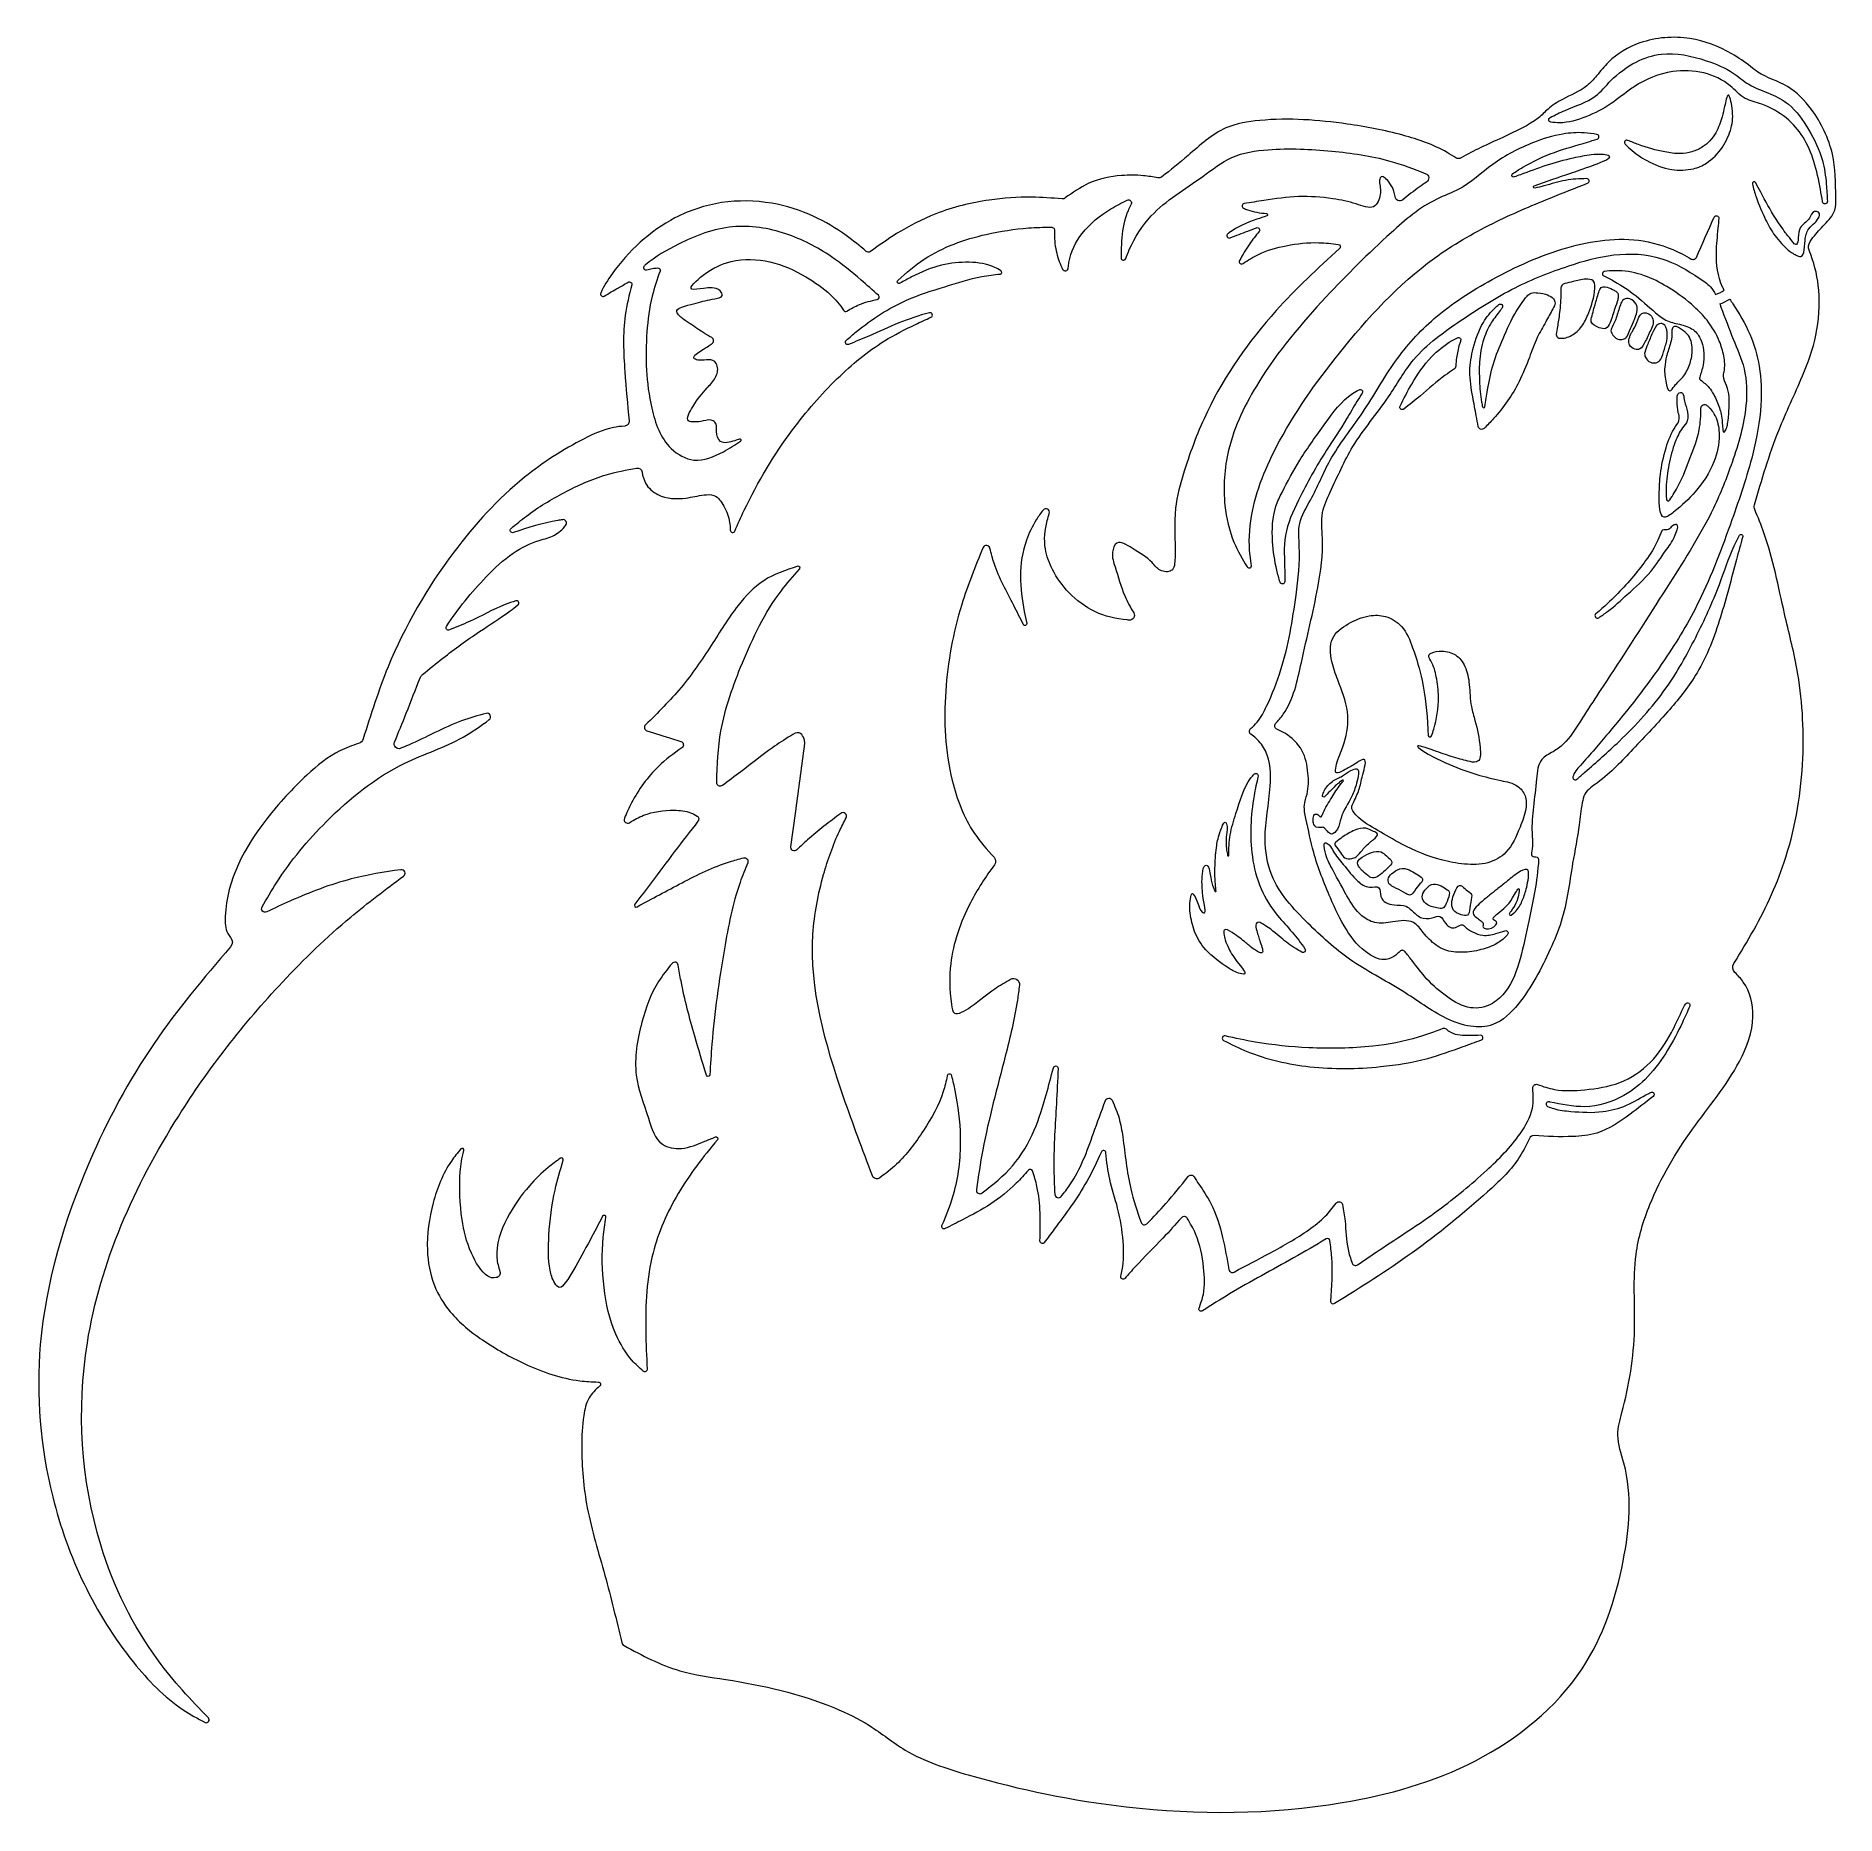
# Model space of a CAD drawing. Header units: inches. Extents: x -3.35 to 3.34, y -3.31 to 3.3.
import ezdxf

# ---------------------------------------------------------------- set-up
doc = ezdxf.new("R2010")
doc.units = ezdxf.units.IN
doc.header["$MEASUREMENT"] = 0
doc.layers.add('Layer 1', color=7, linetype='Continuous')

msp = doc.modelspace()

# ---------------------------------------------------------------- linework, layer by layer
at = {"layer": 'Layer 1', "lineweight": 9}
for points, knots in [([(-2.7083, -2.9461), (-2.7046, -2.9499), (-2.7043, -2.9552), (-2.7075, -2.9595), (-2.7075, -2.9595), (-2.7106, -2.9638), (-2.7158, -2.965), (-2.7205, -2.9626), (-2.7205, -2.9626), (-2.7484, -2.9483), (-2.7758, -2.9331), (-2.8018, -2.9159), (-2.8018, -2.9159), (-2.8724, -2.869), (-2.9326, -2.8066), (-2.9866, -2.7395), (-2.9866, -2.7395), (-3.1311, -2.56), (-3.231, -2.3476), (-3.2867, -2.1248), (-3.2867, -2.1248), (-3.3329, -1.9401), (-3.3488, -1.7482), (-3.3328, -1.5596), (-3.3328, -1.5596), (-3.3128, -1.3257), (-3.2438, -1.0969), (-3.1501, -0.8803), (-3.1501, -0.8803), (-3.0834, -0.7261), (-3.0043, -0.5782), (-2.9102, -0.4406), (-2.9102, -0.4406), (-2.8242, -0.3149), (-2.7256, -0.1979), (-2.6257, -0.0819), (-2.6257, -0.0819), (-2.6167, -0.0715), (-2.6167, -0.0577), (-2.6256, -0.0473), (-2.6256, -0.0473), (-2.6297, -0.0424), (-2.6334, -0.0374), (-2.6363, -0.0319), (-2.6363, -0.0319), (-2.646, -0.0137), (-2.6466, 0.0089), (-2.6457, 0.031), (-2.6457, 0.031), (-2.6398, 0.1685), (-2.5725, 0.2896), (-2.4913, 0.3942), (-2.4913, 0.3942), (-2.4459, 0.4526), (-2.3962, 0.5059), (-2.3419, 0.5562), (-2.3419, 0.5562), (-2.3045, 0.591), (-2.2649, 0.6243), (-2.2198, 0.6466), (-2.2198, 0.6466), (-2.1977, 0.6576), (-2.1743, 0.6659), (-2.1505, 0.6735), (-2.1505, 0.6735), (-2.1421, 0.6761), (-2.1358, 0.6824), (-2.1332, 0.6908), (-2.1332, 0.6908), (-2.1048, 0.7809), (-2.0762, 0.8709), (-2.0405, 0.9581), (-2.0405, 0.9581), (-1.9785, 1.1096), (-1.8954, 1.2527), (-1.7964, 1.3843), (-1.7964, 1.3843), (-1.7192, 1.487), (-1.6324, 1.5826), (-1.5333, 1.6627), (-1.5333, 1.6627), (-1.465, 1.7178), (-1.391, 1.7656), (-1.3118, 1.8059), (-1.3118, 1.8059), (-1.277, 1.8236), (-1.2412, 1.8399), (-1.2036, 1.8474), (-1.2036, 1.8474), (-1.1897, 1.8501), (-1.1756, 1.8517), (-1.1614, 1.8526), (-1.1614, 1.8526), (-1.1566, 1.8529), (-1.1522, 1.8551), (-1.1491, 1.8588), (-1.1491, 1.8588), (-1.1459, 1.8625), (-1.1445, 1.8671), (-1.145, 1.872), (-1.145, 1.872), (-1.1508, 1.9328), (-1.1565, 1.9936), (-1.1608, 2.0549), (-1.1608, 2.0549), (-1.1658, 2.1249), (-1.1691, 2.1955), (-1.1595, 2.2645), (-1.1595, 2.2645), (-1.1542, 2.3024), (-1.145, 2.3399), (-1.1352, 2.3773), (-1.1352, 2.3773), (-1.1343, 2.3808), (-1.1355, 2.3843), (-1.1384, 2.3865), (-1.1384, 2.3865), (-1.1413, 2.3888), (-1.145, 2.389), (-1.1481, 2.3872), (-1.1481, 2.3872), (-1.1604, 2.3803), (-1.1726, 2.3734), (-1.1848, 2.3664), (-1.1848, 2.3664), (-1.2025, 2.3562), (-1.2201, 2.3459), (-1.2377, 2.3356), (-1.2377, 2.3356), (-1.2411, 2.3336), (-1.2451, 2.334), (-1.2481, 2.3366), (-1.2481, 2.3366), (-1.251, 2.3393), (-1.2519, 2.3432), (-1.2503, 2.3468), (-1.2503, 2.3468), (-1.239, 2.3727), (-1.2242, 2.3959), (-1.208, 2.4185), (-1.208, 2.4185), (-1.1479, 2.5021), (-1.0672, 2.5775), (-0.9745, 2.626), (-0.9745, 2.626), (-0.9202, 2.6544), (-0.8617, 2.6735), (-0.8014, 2.6827), (-0.8014, 2.6827), (-0.74, 2.692), (-0.6765, 2.691), (-0.615, 2.6804), (-0.615, 2.6804), (-0.5611, 2.6711), (-0.5087, 2.6544), (-0.4591, 2.6316), (-0.4591, 2.6316), (-0.4164, 2.612), (-0.3759, 2.5878), (-0.3379, 2.5603), (-0.3379, 2.5603), (-0.3125, 2.5419), (-0.2883, 2.522), (-0.2644, 2.5018), (-0.2644, 2.5018), (-0.2596, 2.4977), (-0.2532, 2.4975), (-0.2481, 2.5012), (-0.2481, 2.5012), (-0.2162, 2.524), (-0.1842, 2.5468), (-0.1509, 2.5676), (-0.1509, 2.5676), (-0.1047, 2.5965), (-0.0559, 2.6216), (-0.0051, 2.6413), (-0.0051, 2.6413), (0.0584, 2.666), (0.125, 2.6825), (0.1925, 2.6923), (0.1925, 2.6923), (0.2451, 2.6999), (0.2984, 2.7035), (0.3514, 2.7029), (0.3514, 2.7029), (0.3889, 2.7024), (0.4263, 2.6998), (0.4637, 2.6968), (0.4637, 2.6968), (0.4679, 2.6965), (0.472, 2.6976), (0.4754, 2.7001), (0.4754, 2.7001), (0.503, 2.7199), (0.5308, 2.7394), (0.5613, 2.7534), (0.5613, 2.7534), (0.5997, 2.771), (0.6424, 2.7799), (0.685, 2.7833), (0.685, 2.7833), (0.7121, 2.7855), (0.7392, 2.7854), (0.7659, 2.7828), (0.7659, 2.7828), (0.784, 2.781), (0.802, 2.7781), (0.8199, 2.7748), (0.8199, 2.7748), (0.825, 2.7739), (0.8301, 2.7751), (0.8341, 2.7783), (0.8341, 2.7783), (0.8669, 2.8042), (0.8996, 2.8302), (0.9319, 2.8578), (0.9319, 2.8578), (0.9764, 2.896), (1.0201, 2.9371), (1.0725, 2.9601), (1.0725, 2.9601), (1.1113, 2.977), (1.1547, 2.984), (1.198, 2.988), (1.198, 2.988), (1.3075, 2.9983), (1.4157, 2.9901), (1.5228, 2.9748), (1.5228, 2.9748), (1.5926, 2.9648), (1.662, 2.9518), (1.7304, 2.9331), (1.7304, 2.9331), (1.7872, 2.9176), (1.8433, 2.8982), (1.8942, 2.8695), (1.8942, 2.8695), (1.9054, 2.8632), (1.9164, 2.8564), (1.9272, 2.8494), (1.9272, 2.8494), (1.9332, 2.8455), (1.9403, 2.8454), (1.9463, 2.8493), (1.9463, 2.8493), (1.9948, 2.8768), (2.0427, 2.8985), (2.1009, 2.9253), (2.1009, 2.9253), (2.1473, 2.9466), (2.2002, 2.9711), (2.2323, 2.9964), (2.2323, 2.9964), (2.2468, 3.0079), (2.257, 3.0195), (2.2695, 3.0305), (2.2695, 3.0305), (2.2844, 3.0435), (2.3026, 3.0556), (2.3228, 3.0663), (2.3228, 3.0663), (2.3524, 3.082), (2.3864, 3.0948), (2.4138, 3.117), (2.4138, 3.117), (2.427, 3.1278), (2.4387, 3.1408), (2.4498, 3.154), (2.4498, 3.154), (2.4645, 3.1714), (2.4781, 3.1892), (2.494, 3.205), (2.494, 3.205), (2.526, 3.2368), (2.5674, 3.2607), (2.6111, 3.2761), (2.6111, 3.2761), (2.6708, 3.297), (2.7349, 3.3018), (2.7967, 3.2921), (2.7967, 3.2921), (2.851, 3.2836), (2.9035, 3.2641), (2.9523, 3.2357), (2.9523, 3.2357), (2.9769, 3.2213), (3.0006, 3.2048), (3.022, 3.1881), (3.022, 3.1881), (3.0311, 3.1811), (3.0397, 3.1741), (3.0491, 3.1679), (3.0491, 3.1679), (3.082, 3.1462), (3.1239, 3.1351), (3.1592, 3.1142), (3.1592, 3.1142), (3.1945, 3.0933), (3.2233, 3.0627), (3.2481, 3.0291), (3.2481, 3.0291), (3.2851, 2.9788), (3.3129, 2.9217), (3.326, 2.8625), (3.326, 2.8625), (3.3374, 2.8105), (3.3375, 2.7568), (3.3386, 2.7015), (3.3386, 2.7015), (3.339, 2.6855), (3.3394, 2.6693), (3.3348, 2.6548), (3.3348, 2.6548), (3.3283, 2.6344), (3.3119, 2.6172), (3.2965, 2.6011), (3.2965, 2.6011), (3.2816, 2.5856), (3.2677, 2.5711), (3.2538, 2.5536), (3.2538, 2.5536), (3.2461, 2.5439), (3.2384, 2.5333), (3.2373, 2.5221), (3.2373, 2.5221), (3.2363, 2.5118), (3.241, 2.5009), (3.2453, 2.4901), (3.2453, 2.4901), (3.2626, 2.4457), (3.2715, 2.4024), (3.2752, 2.3577), (3.2752, 2.3577), (3.2797, 2.3028), (3.2764, 2.2458), (3.2648, 2.1911), (3.2648, 2.1911), (3.2538, 2.1387), (3.2352, 2.0885), (3.2146, 2.0391), (3.2146, 2.0391), (3.1862, 1.971), (3.1541, 1.9045), (3.1267, 1.8362), (3.1267, 1.8362), (3.0908, 1.7465), (3.0631, 1.6535), (3.0367, 1.5601), (3.0367, 1.5601), (3.0351, 1.5543), (3.0354, 1.5483), (3.0377, 1.5427), (3.0377, 1.5427), (3.0496, 1.5139), (3.0614, 1.4851), (3.0718, 1.4558), (3.0718, 1.4558), (3.1061, 1.3587), (3.1249, 1.2566), (3.1481, 1.1559), (3.1481, 1.1559), (3.1638, 1.0879), (3.1814, 1.0206), (3.1939, 0.9522), (3.1939, 0.9522), (3.214, 0.8426), (3.2209, 0.7303), (3.2161, 0.6184), (3.2161, 0.6184), (3.2108, 0.4936), (3.1909, 0.3693), (3.1529, 0.2508), (3.1529, 0.2508), (3.1229, 0.1569), (3.0815, 0.0667), (3.0337, -0.0194), (3.0337, -0.0194), (3.0102, -0.0617), (2.9852, -0.1029), (2.9597, -0.1439), (2.9597, -0.1439), (2.9529, -0.1549), (2.9544, -0.1678), (2.9636, -0.1769), (2.9636, -0.1769), (2.9751, -0.1881), (2.9859, -0.1997), (2.995, -0.2127), (2.995, -0.2127), (3.0202, -0.2488), (3.0315, -0.2953), (3.0309, -0.3402), (3.0309, -0.3402), (3.03, -0.3993), (3.0082, -0.4554), (2.9807, -0.5072), (2.9807, -0.5072), (2.9322, -0.5984), (2.8659, -0.6762), (2.8062, -0.7593), (2.8062, -0.7593), (2.7437, -0.8463), (2.6886, -0.9389), (2.6482, -1.0385), (2.6482, -1.0385), (2.6239, -1.0985), (2.6049, -1.1611), (2.5964, -1.2247), (2.5964, -1.2247), (2.5841, -1.3163), (2.5933, -1.4102), (2.5909, -1.5027), (2.5909, -1.5027), (2.5882, -1.6069), (2.5708, -1.7093), (2.5441, -1.8121), (2.5441, -1.8121), (2.5368, -1.8398), (2.5289, -1.8676), (2.529, -1.8952), (2.529, -1.8952), (2.5292, -1.9302), (2.5421, -1.9649), (2.5514, -1.9999), (2.5514, -1.9999), (2.5829, -2.1189), (2.5724, -2.2424), (2.5486, -2.3633), (2.5486, -2.3633), (2.5207, -2.5057), (2.4744, -2.6445), (2.3961, -2.7634), (2.3961, -2.7634), (2.3002, -2.9088), (2.1563, -3.0245), (1.9993, -3.1055), (1.9993, -3.1055), (1.8437, -3.1858), (1.6753, -3.2322), (1.504, -3.2608), (1.504, -3.2608), (1.2393, -3.305), (0.9677, -3.3067), (0.7022, -3.2764), (0.7022, -3.2764), (0.5037, -3.2537), (0.3086, -3.2132), (0.1147, -3.1576), (0.1147, -3.1576), (0.0334, -3.1343), (-0.0477, -3.1084), (-0.1191, -3.0653), (-0.1191, -3.0653), (-0.1649, -3.0378), (-0.2067, -3.0032), (-0.2521, -2.9744), (-0.2521, -2.9744), (-0.2932, -2.9484), (-0.3373, -2.9272), (-0.3823, -2.9087), (-0.3823, -2.9087), (-0.511, -2.8558), (-0.6476, -2.8249), (-0.7858, -2.8033), (-0.7858, -2.8033), (-0.8436, -2.7943), (-0.9017, -2.7869), (-0.957, -2.7707), (-0.957, -2.7707), (-1.029, -2.7497), (-1.0964, -2.7138), (-1.1636, -2.6775), (-1.1636, -2.6775), (-1.1681, -2.6751), (-1.1713, -2.671), (-1.1724, -2.666), (-1.1724, -2.666), (-1.1923, -2.5826), (-1.2122, -2.4993), (-1.235, -2.4166), (-1.235, -2.4166), (-1.2581, -2.3332), (-1.2841, -2.2505), (-1.3004, -2.1654), (-1.3004, -2.1654), (-1.3146, -2.0906), (-1.3213, -2.0139), (-1.3212, -1.9382), (-1.3212, -1.9382), (-1.3212, -1.8998), (-1.3194, -1.8616), (-1.3134, -1.8227), (-1.3134, -1.8227), (-1.3099, -1.7998), (-1.3049, -1.7766), (-1.2938, -1.7573), (-1.2938, -1.7573), (-1.2842, -1.7406), (-1.2701, -1.7269), (-1.2546, -1.7139), (-1.2546, -1.7139), (-1.2516, -1.7115), (-1.2506, -1.7078), (-1.2519, -1.7042), (-1.2519, -1.7042), (-1.2531, -1.7006), (-1.2562, -1.6984), (-1.26, -1.6983), (-1.26, -1.6983), (-1.2828, -1.6976), (-1.3057, -1.6965), (-1.3283, -1.6937), (-1.3283, -1.6937), (-1.3986, -1.6852), (-1.467, -1.6609), (-1.5319, -1.631), (-1.5319, -1.631), (-1.587, -1.6055), (-1.6395, -1.576), (-1.6897, -1.5419), (-1.6897, -1.5419), (-1.7335, -1.512), (-1.7755, -1.4787), (-1.8093, -1.438), (-1.8093, -1.438), (-1.8339, -1.4086), (-1.8542, -1.3752), (-1.8683, -1.3395), (-1.8683, -1.3395), (-1.8848, -1.2978), (-1.8928, -1.2528), (-1.8946, -1.208), (-1.8946, -1.208), (-1.897, -1.149), (-1.8884, -1.0901), (-1.873, -1.0327), (-1.873, -1.0327), (-1.8583, -0.9776), (-1.8372, -0.9237), (-1.8053, -0.8774), (-1.8053, -0.8774), (-1.7946, -0.8618), (-1.7826, -0.847), (-1.7702, -0.8326), (-1.7702, -0.8326), (-1.768, -0.8301), (-1.7648, -0.8295), (-1.762, -0.8311), (-1.762, -0.8311), (-1.7591, -0.8327), (-1.7579, -0.8357), (-1.7588, -0.8388), (-1.7588, -0.8388), (-1.767, -0.866), (-1.7703, -0.8911), (-1.7722, -0.9167), (-1.7722, -0.9167), (-1.7767, -0.976), (-1.7739, -1.0379), (-1.7656, -1.0945), (-1.7656, -1.0945), (-1.7594, -1.137), (-1.75, -1.1764), (-1.7309, -1.2196), (-1.7309, -1.2196), (-1.7158, -1.2536), (-1.6946, -1.2899), (-1.6699, -1.3049), (-1.6699, -1.3049), (-1.6609, -1.3104), (-1.6514, -1.313), (-1.6389, -1.3106), (-1.6389, -1.3106), (-1.6339, -1.3097), (-1.6297, -1.3068), (-1.6271, -1.3024), (-1.6271, -1.3024), (-1.6244, -1.2981), (-1.6238, -1.293), (-1.6253, -1.2881), (-1.6253, -1.2881), (-1.6304, -1.2713), (-1.6348, -1.2544), (-1.6364, -1.2373), (-1.6364, -1.2373), (-1.6411, -1.1874), (-1.6222, -1.1358), (-1.5981, -1.0896), (-1.5981, -1.0896), (-1.575, -1.0453), (-1.547, -1.0059), (-1.515, -0.9692), (-1.515, -0.9692), (-1.4937, -0.945), (-1.4707, -0.922), (-1.4457, -0.9014), (-1.4457, -0.9014), (-1.4309, -0.8892), (-1.4154, -0.8779), (-1.3997, -0.8668), (-1.3997, -0.8668), (-1.3973, -0.8651), (-1.3943, -0.8651), (-1.392, -0.8668), (-1.392, -0.8668), (-1.3896, -0.8685), (-1.3886, -0.8713), (-1.3895, -0.8741), (-1.3895, -0.8741), (-1.4007, -0.911), (-1.4116, -0.948), (-1.42, -0.9853), (-1.42, -0.9853), (-1.4324, -1.0402), (-1.4394, -1.0958), (-1.443, -1.1534), (-1.443, -1.1534), (-1.4457, -1.1973), (-1.4463, -1.2424), (-1.4387, -1.2827), (-1.4387, -1.2827), (-1.4357, -1.2987), (-1.4314, -1.3139), (-1.4209, -1.3307), (-1.4209, -1.3307), (-1.4158, -1.3388), (-1.4093, -1.3472), (-1.4027, -1.3475), (-1.4027, -1.3475), (-1.3957, -1.3478), (-1.3886, -1.3386), (-1.3825, -1.3302), (-1.3825, -1.3302), (-1.369, -1.3117), (-1.36, -1.2968), (-1.3508, -1.2809), (-1.3508, -1.2809), (-1.3311, -1.2469), (-1.3103, -1.2085), (-1.2901, -1.1708), (-1.2901, -1.1708), (-1.2742, -1.141), (-1.2587, -1.1116), (-1.2434, -1.0824), (-1.2434, -1.0824), (-1.2418, -1.0794), (-1.2386, -1.0781), (-1.2354, -1.0792), (-1.2354, -1.0792), (-1.2321, -1.0803), (-1.2304, -1.0832), (-1.2309, -1.0865), (-1.2309, -1.0865), (-1.235, -1.1109), (-1.2386, -1.1353), (-1.241, -1.1599), (-1.241, -1.1599), (-1.2472, -1.2221), (-1.2459, -1.2852), (-1.2382, -1.3476), (-1.2382, -1.3476), (-1.2309, -1.407), (-1.2179, -1.4658), (-1.1941, -1.5208), (-1.1941, -1.5208), (-1.1788, -1.5558), (-1.1592, -1.5892), (-1.1343, -1.6176), (-1.1343, -1.6176), (-1.1215, -1.6322), (-1.1073, -1.6454), (-1.0924, -1.658), (-1.0924, -1.658), (-1.0896, -1.6603), (-1.086, -1.6608), (-1.0827, -1.6592), (-1.0827, -1.6592), (-1.0795, -1.6575), (-1.0777, -1.6544), (-1.0778, -1.6508), (-1.0778, -1.6508), (-1.0802, -1.6032), (-1.0823, -1.5556), (-1.0831, -1.5077), (-1.0831, -1.5077), (-1.0845, -1.4105), (-1.0801, -1.3123), (-1.0561, -1.2185), (-1.0561, -1.2185), (-1.0364, -1.1412), (-1.0034, -1.067), (-0.9626, -0.9982), (-0.9626, -0.9982), (-0.9204, -0.9272), (-0.8697, -0.862), (-0.8169, -0.7984), (-0.8169, -0.7984), (-0.8149, -0.796), (-0.8148, -0.7928), (-0.8166, -0.7903), (-0.8166, -0.7903), (-0.8184, -0.7877), (-0.8215, -0.7868), (-0.8244, -0.788), (-0.8244, -0.788), (-0.8375, -0.7932), (-0.8507, -0.7984), (-0.8637, -0.8038), (-0.8637, -0.8038), (-0.8918, -0.8154), (-0.9196, -0.8279), (-0.9508, -0.8304), (-0.9508, -0.8304), (-0.9755, -0.8324), (-1.0023, -0.8282), (-1.0214, -0.8153), (-1.0214, -0.8153), (-1.0504, -0.7956), (-1.0613, -0.7556), (-1.0732, -0.7182), (-1.0732, -0.7182), (-1.0913, -0.6617), (-1.1117, -0.6114), (-1.1184, -0.5579), (-1.1184, -0.5579), (-1.1264, -0.4943), (-1.115, -0.4262), (-1.0974, -0.3612), (-1.0974, -0.3612), (-1.0829, -0.3074), (-1.0642, -0.2557), (-1.0354, -0.2099), (-1.0354, -0.2099), (-1.0207, -0.1866), (-1.0034, -0.1649), (-0.9855, -0.1435), (-0.9855, -0.1435), (-0.9821, -0.1394), (-0.977, -0.1378), (-0.9718, -0.1392), (-0.9718, -0.1392), (-0.9667, -0.1407), (-0.9631, -0.1446), (-0.9622, -0.1499), (-0.9622, -0.1499), (-0.9591, -0.1695), (-0.9558, -0.1891), (-0.9521, -0.2086), (-0.9521, -0.2086), (-0.939, -0.2778), (-0.9208, -0.3461), (-0.9012, -0.4139), (-0.9012, -0.4139), (-0.8873, -0.4622), (-0.8726, -0.5102), (-0.8579, -0.5582), (-0.8579, -0.5582), (-0.8569, -0.5614), (-0.8541, -0.5632), (-0.8507, -0.5628), (-0.8507, -0.5628), (-0.8474, -0.5624), (-0.8451, -0.5599), (-0.8449, -0.5566), (-0.8449, -0.5566), (-0.8428, -0.5188), (-0.8406, -0.4811), (-0.8375, -0.4435), (-0.8375, -0.4435), (-0.8281, -0.325), (-0.8113, -0.2072), (-0.7911, -0.0896), (-0.7911, -0.0896), (-0.7767, -0.0059), (-0.7606, 0.0777), (-0.7328, 0.1574), (-0.7328, 0.1574), (-0.7242, 0.1821), (-0.7145, 0.2065), (-0.7043, 0.2307), (-0.7043, 0.2307), (-0.7023, 0.2355), (-0.7031, 0.2406), (-0.7064, 0.2445), (-0.7064, 0.2445), (-0.7098, 0.2484), (-0.7147, 0.25), (-0.7197, 0.2487), (-0.7197, 0.2487), (-0.7371, 0.2444), (-0.7545, 0.2398), (-0.7715, 0.2345), (-0.7715, 0.2345), (-0.8329, 0.2152), (-0.8911, 0.1861), (-0.9484, 0.1562), (-0.9484, 0.1562), (-1.0046, 0.127), (-1.0601, 0.097), (-1.1155, 0.0669), (-1.1155, 0.0669), (-1.1184, 0.0653), (-1.1216, 0.0659), (-1.1237, 0.0684), (-1.1237, 0.0684), (-1.1259, 0.0709), (-1.1259, 0.0742), (-1.1239, 0.0768), (-1.1239, 0.0768), (-1.1034, 0.1032), (-1.083, 0.1296), (-1.0629, 0.1562), (-1.0629, 0.1562), (-1.0338, 0.1947), (-1.0053, 0.2337), (-0.9761, 0.2722), (-0.9761, 0.2722), (-0.9475, 0.31), (-0.9184, 0.3474), (-0.8891, 0.3847), (-0.8891, 0.3847), (-0.8868, 0.3877), (-0.8858, 0.3914), (-0.8865, 0.3951), (-0.8865, 0.3951), (-0.8871, 0.3988), (-0.8892, 0.402), (-0.8923, 0.4041), (-0.8923, 0.4041), (-0.9, 0.409), (-0.9079, 0.4134), (-0.9163, 0.4166), (-0.9163, 0.4166), (-0.9353, 0.424), (-0.9565, 0.4256), (-0.9777, 0.4257), (-0.9777, 0.4257), (-1.0169, 0.4259), (-1.0559, 0.4209), (-1.0912, 0.4068), (-1.0912, 0.4068), (-1.1093, 0.3996), (-1.1264, 0.3901), (-1.143, 0.3795), (-1.143, 0.3795), (-1.1481, 0.3763), (-1.1541, 0.3767), (-1.1587, 0.3806), (-1.1587, 0.3806), (-1.1633, 0.3845), (-1.1647, 0.3904), (-1.1623, 0.3959), (-1.1623, 0.3959), (-1.1542, 0.4152), (-1.1456, 0.4342), (-1.1359, 0.4528), (-1.1359, 0.4528), (-1.1099, 0.5028), (-1.0763, 0.5496), (-1.0359, 0.5886), (-1.0359, 0.5886), (-1.0093, 0.6143), (-0.9797, 0.6366), (-0.9491, 0.6578), (-0.9491, 0.6578), (-0.9448, 0.6608), (-0.9428, 0.6656), (-0.9436, 0.6708), (-0.9436, 0.6708), (-0.9444, 0.676), (-0.9478, 0.6799), (-0.9528, 0.6814), (-0.9528, 0.6814), (-0.963, 0.6846), (-0.9732, 0.6877), (-0.9834, 0.6909), (-0.9834, 0.6909), (-1.0152, 0.7007), (-1.047, 0.7107), (-1.0787, 0.7207), (-1.0787, 0.7207), (-1.0833, 0.7221), (-1.0865, 0.7256), (-1.0876, 0.7303), (-1.0876, 0.7303), (-1.0887, 0.7349), (-1.0874, 0.7395), (-1.084, 0.7429), (-1.084, 0.7429), (-1.0382, 0.7875), (-0.993, 0.8325), (-0.9522, 0.8814), (-0.9522, 0.8814), (-0.9111, 0.9307), (-0.8744, 0.9839), (-0.8398, 1.0379), (-0.8398, 1.0379), (-0.8077, 1.088), (-0.7773, 1.1388), (-0.7403, 1.186), (-0.7403, 1.186), (-0.7127, 1.2212), (-0.6814, 1.2543), (-0.6447, 1.2783), (-0.6447, 1.2783), (-0.6067, 1.3032), (-0.5628, 1.3182), (-0.5181, 1.3318), (-0.5181, 1.3318), (-0.5151, 1.3327), (-0.5122, 1.3316), (-0.5106, 1.329), (-0.5106, 1.329), (-0.5089, 1.3264), (-0.5092, 1.3233), (-0.5113, 1.321), (-0.5113, 1.321), (-0.5352, 1.2947), (-0.5588, 1.2682), (-0.5802, 1.2401), (-0.5802, 1.2401), (-0.6414, 1.1599), (-0.6852, 1.0673), (-0.7242, 0.9729), (-0.7242, 0.9729), (-0.7581, 0.8907), (-0.7884, 0.8071), (-0.8036, 0.7209), (-0.8036, 0.7209), (-0.8147, 0.6579), (-0.8179, 0.5934), (-0.8196, 0.5288), (-0.8196, 0.5288), (-0.8197, 0.5236), (-0.8171, 0.5191), (-0.8125, 0.5167), (-0.8125, 0.5167), (-0.8079, 0.5142), (-0.8027, 0.5146), (-0.7985, 0.5177), (-0.7985, 0.5177), (-0.7756, 0.5344), (-0.7527, 0.5512), (-0.7298, 0.5687), (-0.7298, 0.5687), (-0.6904, 0.5987), (-0.651, 0.6305), (-0.6127, 0.6577), (-0.6127, 0.6577), (-0.5914, 0.6728), (-0.5704, 0.6865), (-0.5443, 0.7027), (-0.5443, 0.7027), (-0.5338, 0.7093), (-0.5224, 0.7163), (-0.5128, 0.713), (-0.5128, 0.713), (-0.5063, 0.7109), (-0.5006, 0.7041), (-0.4972, 0.697), (-0.4972, 0.697), (-0.4905, 0.6831), (-0.4926, 0.668), (-0.4946, 0.6531), (-0.4946, 0.6531), (-0.5051, 0.577), (-0.5146, 0.5043), (-0.5246, 0.4309), (-0.5246, 0.4309), (-0.531, 0.3842), (-0.5377, 0.3372), (-0.5444, 0.29), (-0.5444, 0.29), (-0.5452, 0.2843), (-0.5425, 0.2791), (-0.5373, 0.2764), (-0.5373, 0.2764), (-0.5322, 0.2737), (-0.5264, 0.2745), (-0.5221, 0.2785), (-0.5221, 0.2785), (-0.5088, 0.2911), (-0.4953, 0.3036), (-0.4816, 0.3158), (-0.4816, 0.3158), (-0.4423, 0.3506), (-0.4006, 0.3827), (-0.3582, 0.414), (-0.3582, 0.414), (-0.353, 0.4179), (-0.3466, 0.4176), (-0.3417, 0.4134), (-0.3417, 0.4134), (-0.3368, 0.4092), (-0.3356, 0.4028), (-0.3386, 0.3971), (-0.3386, 0.3971), (-0.3472, 0.381), (-0.3554, 0.3648), (-0.3632, 0.3484), (-0.3632, 0.3484), (-0.3876, 0.2966), (-0.4067, 0.2423), (-0.4224, 0.1869), (-0.4224, 0.1869), (-0.4428, 0.1144), (-0.4572, 0.0399), (-0.4619, -0.0347), (-0.4619, -0.0347), (-0.4748, -0.2387), (-0.4156, -0.4435), (-0.3481, -0.6396), (-0.3481, -0.6396), (-0.3139, -0.7388), (-0.2777, -0.8357), (-0.241, -0.9322), (-0.241, -0.9322), (-0.2389, -0.9374), (-0.2348, -0.9413), (-0.2294, -0.9428), (-0.2294, -0.9428), (-0.224, -0.9444), (-0.2184, -0.9435), (-0.2139, -0.9401), (-0.2139, -0.9401), (-0.1923, -0.9241), (-0.171, -0.9078), (-0.1516, -0.8896), (-0.1516, -0.8896), (-0.1126, -0.8532), (-0.0809, -0.8093), (-0.0513, -0.7639), (-0.0513, -0.7639), (-0.0215, -0.718), (0.0062, -0.6706), (0.0225, -0.6194), (0.0225, -0.6194), (0.0286, -0.6004), (0.0331, -0.581), (0.0369, -0.5613), (0.0369, -0.5613), (0.0378, -0.557), (0.0411, -0.5543), (0.0454, -0.5542), (0.0454, -0.5542), (0.0498, -0.5541), (0.0532, -0.5567), (0.0542, -0.5609), (0.0542, -0.5609), (0.0586, -0.5791), (0.0629, -0.5973), (0.0666, -0.6156), (0.0666, -0.6156), (0.0781, -0.6718), (0.0853, -0.7291), (0.0866, -0.7867), (0.0866, -0.7867), (0.0881, -0.8549), (0.0814, -0.9237), (0.0638, -0.9892), (0.0638, -0.9892), (0.0521, -1.033), (0.0354, -1.0753), (0.0175, -1.1173), (0.0175, -1.1173), (0.016, -1.1209), (0.0168, -1.1246), (0.0197, -1.1273), (0.0197, -1.1273), (0.0225, -1.1299), (0.0263, -1.1304), (0.0298, -1.1286), (0.0298, -1.1286), (0.0511, -1.1175), (0.0725, -1.1064), (0.0939, -1.0954), (0.0939, -1.0954), (0.1297, -1.0769), (0.1655, -1.0584), (0.1992, -1.0364), (0.1992, -1.0364), (0.2331, -1.0142), (0.2648, -0.9885), (0.2935, -0.96), (0.2935, -0.96), (0.3093, -0.9443), (0.3242, -0.9278), (0.3389, -0.9112), (0.3389, -0.9112), (0.341, -0.9088), (0.3441, -0.9078), (0.3473, -0.9084), (0.3473, -0.9084), (0.3505, -0.9091), (0.3529, -0.9112), (0.3539, -0.9143), (0.3539, -0.9143), (0.3602, -0.9333), (0.3662, -0.9523), (0.3705, -0.9718), (0.3705, -0.9718), (0.3778, -1.004), (0.3807, -1.0373), (0.3819, -1.0705), (0.3819, -1.0705), (0.3832, -1.1051), (0.3827, -1.1397), (0.3816, -1.1743), (0.3816, -1.1743), (0.3815, -1.1783), (0.3837, -1.1816), (0.3875, -1.1829), (0.3875, -1.1829), (0.3913, -1.1843), (0.3951, -1.1831), (0.3975, -1.1799), (0.3975, -1.1799), (0.41, -1.1633), (0.4224, -1.1466), (0.4348, -1.13), (0.4348, -1.13), (0.4776, -1.0728), (0.5205, -1.0152), (0.5555, -0.9532), (0.5555, -0.9532), (0.5754, -0.9177), (0.5929, -0.8808), (0.6097, -0.8436), (0.6097, -0.8436), (0.6114, -0.8398), (0.6151, -0.8379), (0.6192, -0.8386), (0.6192, -0.8386), (0.6234, -0.8392), (0.6262, -0.8423), (0.6266, -0.8465), (0.6266, -0.8465), (0.6297, -0.8797), (0.6336, -0.9128), (0.6409, -0.9452), (0.6409, -0.9452), (0.6489, -0.9812), (0.661, -1.0164), (0.6702, -1.0522), (0.6702, -1.0522), (0.6806, -1.0929), (0.6872, -1.1344), (0.6905, -1.1764), (0.6905, -1.1764), (0.6932, -1.2118), (0.6935, -1.2475), (0.6873, -1.2821), (0.6873, -1.2821), (0.6859, -1.29), (0.6841, -1.2978), (0.6822, -1.3056), (0.6822, -1.3056), (0.6811, -1.3097), (0.6829, -1.3137), (0.6867, -1.3156), (0.6867, -1.3156), (0.6905, -1.3176), (0.6947, -1.3167), (0.6975, -1.3135), (0.6975, -1.3135), (0.71, -1.2987), (0.7227, -1.2841), (0.7358, -1.2698), (0.7358, -1.2698), (0.769, -1.2334), (0.8046, -1.1992), (0.8386, -1.1635), (0.8386, -1.1635), (0.8621, -1.1388), (0.8849, -1.1135), (0.9076, -1.088), (0.9076, -1.088), (0.9105, -1.0848), (0.9145, -1.0832), (0.9188, -1.0836), (0.9188, -1.0836), (0.923, -1.084), (0.9267, -1.0863), (0.9289, -1.09), (0.9289, -1.09), (0.9403, -1.109), (0.9511, -1.1282), (0.9598, -1.1483), (0.9598, -1.1483), (0.9766, -1.1873), (0.9848, -1.2299), (0.9897, -1.273), (0.9897, -1.273), (0.9936, -1.3067), (0.9954, -1.3407), (0.9888, -1.373), (0.9888, -1.373), (0.9853, -1.3902), (0.9793, -1.4069), (0.9726, -1.4235), (0.9726, -1.4235), (0.971, -1.4272), (0.972, -1.4311), (0.9751, -1.4336), (0.9751, -1.4336), (0.9782, -1.4362), (0.9822, -1.4364), (0.9856, -1.4342), (0.9856, -1.4342), (1.0188, -1.4128), (1.0521, -1.3915), (1.086, -1.3711), (1.086, -1.3711), (1.1639, -1.3241), (1.2447, -1.282), (1.324, -1.2372), (1.324, -1.2372), (1.3648, -1.2142), (1.4053, -1.1904), (1.4456, -1.1665), (1.4456, -1.1665), (1.4483, -1.165), (1.4513, -1.1648), (1.454, -1.1662), (1.454, -1.1662), (1.4567, -1.1675), (1.4585, -1.17), (1.4589, -1.173), (1.4589, -1.173), (1.4617, -1.1937), (1.4642, -1.2145), (1.4658, -1.2353), (1.4658, -1.2353), (1.4697, -1.2897), (1.4665, -1.3444), (1.4626, -1.3991), (1.4626, -1.3991), (1.4624, -1.4025), (1.464, -1.4056), (1.4669, -1.4073), (1.4669, -1.4073), (1.4698, -1.4091), (1.4732, -1.4091), (1.4761, -1.4072), (1.4761, -1.4072), (1.5737, -1.3465), (1.6711, -1.2855), (1.764, -1.2188), (1.764, -1.2188), (1.8615, -1.1489), (1.9542, -1.0726), (2.0448, -0.9916), (2.0448, -0.9916), (2.0863, -0.9545), (2.1274, -0.9164), (2.1579, -0.8709), (2.1579, -0.8709), (2.1742, -0.8465), (2.1875, -0.8199), (2.2005, -0.7931), (2.2005, -0.7931), (2.2037, -0.7864), (2.2101, -0.7826), (2.2175, -0.7831), (2.2175, -0.7831), (2.2655, -0.7859), (2.3135, -0.7884), (2.362, -0.7863), (2.362, -0.7863), (2.3919, -0.7851), (2.422, -0.7821), (2.4502, -0.7736), (2.4502, -0.7736), (2.4954, -0.7599), (2.5358, -0.7319), (2.5746, -0.7031), (2.5746, -0.7031), (2.6039, -0.6815), (2.6322, -0.6594), (2.6603, -0.6371), (2.6603, -0.6371), (2.664, -0.6341), (2.6648, -0.6294), (2.6622, -0.6253), (2.6622, -0.6253), (2.6596, -0.6213), (2.6549, -0.6201), (2.6507, -0.6223), (2.6507, -0.6223), (2.6483, -0.6235), (2.6459, -0.6248), (2.6434, -0.6261), (2.6434, -0.6261), (2.616, -0.6407), (2.5896, -0.6576), (2.5611, -0.67), (2.5611, -0.67), (2.5332, -0.6821), (2.5033, -0.69), (2.4731, -0.6937), (2.4731, -0.6937), (2.4338, -0.6986), (2.3941, -0.6964), (2.3544, -0.693), (2.3544, -0.693), (2.3327, -0.6911), (2.3111, -0.6888), (2.2905, -0.6828), (2.2905, -0.6828), (2.2828, -0.6806), (2.2752, -0.6778), (2.2678, -0.6747), (2.2678, -0.6747), (2.2634, -0.6728), (2.2614, -0.6685), (2.2627, -0.664), (2.2627, -0.664), (2.2641, -0.6594), (2.2681, -0.6569), (2.2728, -0.6578), (2.2728, -0.6578), (2.2738, -0.658), (2.2748, -0.6582), (2.2757, -0.6583), (2.2757, -0.6583), (2.319, -0.6663), (2.3624, -0.6764), (2.4061, -0.6755), (2.4061, -0.6755), (2.4562, -0.6744), (2.5068, -0.659), (2.551, -0.6342), (2.551, -0.6342), (2.5844, -0.6154), (2.6141, -0.5913), (2.6403, -0.5638), (2.6403, -0.5638), (2.6684, -0.5342), (2.6922, -0.5008), (2.7135, -0.4659), (2.7135, -0.4659), (2.7339, -0.4326), (2.7519, -0.398), (2.7686, -0.3628), (2.7686, -0.3628), (2.7781, -0.3428), (2.7872, -0.3227), (2.7961, -0.3024), (2.7961, -0.3024), (2.798, -0.298), (2.7966, -0.2935), (2.7925, -0.2912), (2.7925, -0.2912), (2.7884, -0.2888), (2.7837, -0.2898), (2.7809, -0.2936), (2.7809, -0.2936), (2.7748, -0.3018), (2.7703, -0.3118), (2.7658, -0.3215), (2.7658, -0.3215), (2.7531, -0.3491), (2.7413, -0.3746), (2.7278, -0.3999), (2.7278, -0.3999), (2.7067, -0.4395), (2.6815, -0.4784), (2.6491, -0.5109), (2.6491, -0.5109), (2.617, -0.5433), (2.5779, -0.5693), (2.5357, -0.5857), (2.5357, -0.5857), (2.4946, -0.6017), (2.4505, -0.6084), (2.406, -0.6126), (2.406, -0.6126), (2.368, -0.6163), (2.3297, -0.6182), (2.293, -0.6114), (2.293, -0.6114), (2.2717, -0.6074), (2.251, -0.6007), (2.2305, -0.5932), (2.2305, -0.5932), (2.2261, -0.5916), (2.2215, -0.5923), (2.2178, -0.5951), (2.2178, -0.5951), (2.2142, -0.5979), (2.2123, -0.6022), (2.2127, -0.6068), (2.2127, -0.6068), (2.215, -0.6321), (2.216, -0.6571), (2.2112, -0.6811), (2.2112, -0.6811), (2.2045, -0.715), (2.1862, -0.7468), (2.1656, -0.7761), (2.1656, -0.7761), (2.1297, -0.8271), (2.0866, -0.8702), (2.0416, -0.9115), (2.0416, -0.9115), (1.9845, -0.964), (1.9243, -1.0137), (1.8616, -1.0597), (1.8616, -1.0597), (1.7901, -1.1121), (1.7152, -1.1597), (1.6414, -1.2089), (1.6414, -1.2089), (1.6145, -1.2268), (1.5878, -1.2448), (1.5612, -1.263), (1.5612, -1.263), (1.5577, -1.2653), (1.5535, -1.2659), (1.5495, -1.2646), (1.5495, -1.2646), (1.5455, -1.2633), (1.5425, -1.2603), (1.5412, -1.2563), (1.5412, -1.2563), (1.5353, -1.2394), (1.5299, -1.2225), (1.5263, -1.2051), (1.5263, -1.2051), (1.5191, -1.171), (1.5189, -1.1354), (1.5151, -1.1004), (1.5151, -1.1004), (1.5129, -1.0799), (1.5094, -1.0595), (1.5056, -1.0391), (1.5056, -1.0391), (1.5045, -1.0338), (1.5007, -1.0299), (1.4954, -1.0287), (1.4954, -1.0287), (1.4901, -1.0275), (1.485, -1.0294), (1.4818, -1.0338), (1.4818, -1.0338), (1.4693, -1.0509), (1.4562, -1.0674), (1.4415, -1.0824), (1.4415, -1.0824), (1.4231, -1.1012), (1.402, -1.1176), (1.3803, -1.1329), (1.3803, -1.1329), (1.335, -1.1647), (1.2868, -1.1917), (1.2383, -1.218), (1.2383, -1.218), (1.1933, -1.2424), (1.148, -1.2661), (1.1027, -1.2898), (1.1027, -1.2898), (1.0989, -1.2918), (1.0946, -1.2919), (1.0907, -1.2899), (1.0907, -1.2899), (1.0868, -1.288), (1.0842, -1.2846), (1.0835, -1.2803), (1.0835, -1.2803), (1.0767, -1.2407), (1.0696, -1.2011), (1.0604, -1.1617), (1.0604, -1.1617), (1.0501, -1.118), (1.0371, -1.0745), (1.0164, -1.0349), (1.0164, -1.0349), (1.0035, -1.0102), (0.9875, -0.987), (0.9721, -0.9636), (0.9721, -0.9636), (0.966, -0.9543), (0.96, -0.945), (0.9541, -0.9356), (0.9541, -0.9356), (0.9517, -0.9319), (0.9479, -0.9297), (0.9435, -0.9295), (0.9435, -0.9295), (0.9391, -0.9292), (0.9351, -0.9311), (0.9324, -0.9345), (0.9324, -0.9345), (0.9055, -0.969), (0.8782, -1.003), (0.8492, -1.0356), (0.8492, -1.0356), (0.8266, -1.0612), (0.8029, -1.0858), (0.7791, -1.1103), (0.7791, -1.1103), (0.7759, -1.1136), (0.7713, -1.115), (0.7668, -1.114), (0.7668, -1.114), (0.7622, -1.113), (0.7586, -1.1098), (0.7571, -1.1054), (0.7571, -1.1054), (0.7426, -1.0642), (0.7287, -1.0228), (0.7188, -0.9806), (0.7188, -0.9806), (0.7041, -0.9175), (0.6985, -0.8523), (0.6892, -0.7876), (0.6892, -0.7876), (0.6858, -0.7641), (0.6819, -0.7407), (0.6754, -0.7181), (0.6754, -0.7181), (0.6688, -0.6953), (0.6596, -0.6734), (0.6495, -0.6517), (0.6495, -0.6517), (0.6472, -0.6467), (0.6425, -0.6438), (0.637, -0.644), (0.637, -0.644), (0.6314, -0.6443), (0.6269, -0.6475), (0.625, -0.6527), (0.625, -0.6527), (0.6101, -0.6931), (0.5953, -0.7335), (0.5805, -0.7744), (0.5805, -0.7744), (0.5564, -0.8408), (0.5326, -0.9084), (0.4932, -0.966), (0.4932, -0.966), (0.4831, -0.9808), (0.4719, -0.995), (0.4604, -1.0089), (0.4604, -1.0089), (0.4567, -1.0132), (0.4513, -1.0148), (0.446, -1.013), (0.446, -1.013), (0.4406, -1.0112), (0.4372, -1.0068), (0.4369, -1.0011), (0.4369, -1.0011), (0.435, -0.966), (0.4335, -0.9309), (0.4332, -0.8958), (0.4332, -0.8958), (0.4326, -0.8188), (0.4382, -0.7418), (0.4425, -0.6649), (0.4425, -0.6649), (0.445, -0.6211), (0.447, -0.5773), (0.4489, -0.5335), (0.4489, -0.5335), (0.4491, -0.5287), (0.4461, -0.525), (0.4414, -0.5243), (0.4414, -0.5243), (0.4366, -0.5236), (0.4327, -0.5263), (0.4315, -0.5309), (0.4315, -0.5309), (0.4229, -0.5644), (0.414, -0.5978), (0.4046, -0.6311), (0.4046, -0.6311), (0.3921, -0.6757), (0.3786, -0.7201), (0.3603, -0.7628), (0.3603, -0.7628), (0.3399, -0.8102), (0.3135, -0.8556), (0.2802, -0.8945), (0.2802, -0.8945), (0.2472, -0.933), (0.2074, -0.9651), (0.1664, -0.9961), (0.1664, -0.9961), (0.162, -0.9995), (0.1564, -0.9998), (0.1517, -0.997), (0.1517, -0.997), (0.1469, -0.9942), (0.1445, -0.9891), (0.1453, -0.9836), (0.1453, -0.9836), (0.1524, -0.9344), (0.1598, -0.8852), (0.169, -0.8363), (0.169, -0.8363), (0.1911, -0.7191), (0.2233, -0.604), (0.2528, -0.4881), (0.2528, -0.4881), (0.2704, -0.419), (0.287, -0.3497), (0.2977, -0.2794), (0.2977, -0.2794), (0.3006, -0.261), (0.303, -0.2426), (0.3051, -0.2241), (0.3051, -0.2241), (0.3061, -0.2157), (0.3026, -0.2079), (0.2956, -0.2032), (0.2956, -0.2032), (0.2886, -0.1984), (0.2801, -0.198), (0.2727, -0.202), (0.2727, -0.202), (0.2516, -0.2133), (0.2314, -0.225), (0.2133, -0.2374), (0.2133, -0.2374), (0.186, -0.2563), (0.1636, -0.2771), (0.1236, -0.3047), (0.1236, -0.3047), (0.1025, -0.3193), (0.0764, -0.3357), (0.0643, -0.3282), (0.0643, -0.3282), (0.0568, -0.3234), (0.0547, -0.3094), (0.0529, -0.296), (0.0529, -0.296), (0.0452, -0.2386), (0.044, -0.1923), (0.0498, -0.1445), (0.0498, -0.1445), (0.059, -0.0687), (0.0859, 0.0106), (0.123, 0.082), (0.123, 0.082), (0.149, 0.132), (0.1801, 0.178), (0.2125, 0.2231), (0.2125, 0.2231), (0.2188, 0.2319), (0.2182, 0.2428), (0.2109, 0.2509), (0.2109, 0.2509), (0.1851, 0.2793), (0.1596, 0.3081), (0.1383, 0.3396), (0.1383, 0.3396), (0.0984, 0.3983), (0.0724, 0.4668), (0.0554, 0.5366), (0.0554, 0.5366), (0.0289, 0.6452), (0.0239, 0.757), (0.0315, 0.868), (0.0315, 0.868), (0.039, 0.9773), (0.0587, 1.0858), (0.0909, 1.1901), (0.0909, 1.1901), (0.1131, 1.2619), (0.1412, 1.3318), (0.1704, 1.4012), (0.1704, 1.4012), (0.1727, 1.4067), (0.1778, 1.4098), (0.1837, 1.4093), (0.1837, 1.4093), (0.1896, 1.4088), (0.1942, 1.405), (0.1956, 1.3992), (0.1956, 1.3992), (0.2001, 1.3802), (0.2052, 1.3614), (0.2114, 1.343), (0.2114, 1.343), (0.2297, 1.2886), (0.2576, 1.2375), (0.2842, 1.1862), (0.2842, 1.1862), (0.2964, 1.1627), (0.3083, 1.1391), (0.3201, 1.1156), (0.3201, 1.1156), (0.3217, 1.1124), (0.325, 1.1111), (0.3283, 1.1123), (0.3283, 1.1123), (0.3316, 1.1135), (0.3333, 1.1166), (0.3326, 1.12), (0.3326, 1.12), (0.3292, 1.1346), (0.326, 1.1493), (0.3232, 1.1641), (0.3232, 1.1641), (0.3147, 1.2072), (0.3088, 1.251), (0.3091, 1.2951), (0.3091, 1.2951), (0.3095, 1.3404), (0.3163, 1.386), (0.3313, 1.4288), (0.3313, 1.4288), (0.3406, 1.4554), (0.353, 1.4808), (0.368, 1.5046), (0.368, 1.5046), (0.3758, 1.517), (0.3843, 1.529), (0.3933, 1.5407), (0.3933, 1.5407), (0.3974, 1.5461), (0.404, 1.5476), (0.41, 1.5444), (0.41, 1.5444), (0.416, 1.5412), (0.4185, 1.535), (0.4164, 1.5285), (0.4164, 1.5285), (0.4136, 1.5197), (0.4109, 1.5108), (0.4086, 1.5018), (0.4086, 1.5018), (0.3999, 1.4674), (0.396, 1.4312), (0.4016, 1.3965), (0.4016, 1.3965), (0.4058, 1.3699), (0.4157, 1.3443), (0.4281, 1.3202), (0.4281, 1.3202), (0.4443, 1.2886), (0.4649, 1.2596), (0.4893, 1.2341), (0.4893, 1.2341), (0.517, 1.2051), (0.5497, 1.1807), (0.5859, 1.1635), (0.5859, 1.1635), (0.6233, 1.1456), (0.6645, 1.1356), (0.7057, 1.1325), (0.7057, 1.1325), (0.7083, 1.1323), (0.711, 1.1321), (0.7136, 1.1319), (0.7136, 1.1319), (0.7203, 1.1316), (0.7263, 1.1347), (0.7298, 1.1404), (0.7298, 1.1404), (0.7333, 1.1461), (0.7333, 1.1528), (0.7299, 1.1586), (0.7299, 1.1586), (0.7177, 1.1793), (0.7061, 1.2002), (0.6967, 1.2222), (0.6967, 1.2222), (0.6818, 1.2567), (0.6723, 1.2937), (0.6607, 1.3293), (0.6607, 1.3293), (0.6551, 1.3467), (0.6489, 1.3638), (0.6512, 1.3839), (0.6512, 1.3839), (0.6528, 1.3977), (0.6584, 1.4129), (0.6674, 1.4184), (0.6674, 1.4184), (0.6815, 1.427), (0.7042, 1.4115), (0.724, 1.3989), (0.724, 1.3989), (0.7543, 1.3798), (0.7781, 1.3672), (0.7979, 1.3456), (0.7979, 1.3456), (0.807, 1.3358), (0.8153, 1.3241), (0.8285, 1.3173), (0.8285, 1.3173), (0.8416, 1.3107), (0.8594, 1.3089), (0.8696, 1.3157), (0.8696, 1.3157), (0.8818, 1.3237), (0.883, 1.3439), (0.8835, 1.3628), (0.8835, 1.3628), (0.8856, 1.4341), (0.8789, 1.4889), (0.8855, 1.5475), (0.8855, 1.5475), (0.8906, 1.5925), (0.9035, 1.6398), (0.9179, 1.6859), (0.9179, 1.6859), (0.9418, 1.7627), (0.9696, 1.836), (1.0037, 1.9068), (1.0037, 1.9068), (1.0691, 2.0423), (1.1578, 2.1686), (1.2591, 2.2815), (1.2591, 2.2815), (1.3329, 2.3637), (1.4133, 2.4388), (1.495, 2.5125), (1.495, 2.5125), (1.4976, 2.5149), (1.4985, 2.5184), (1.4975, 2.5218), (1.4975, 2.5218), (1.4964, 2.5252), (1.4937, 2.5275), (1.4901, 2.5279), (1.4901, 2.5279), (1.466, 2.5309), (1.4419, 2.5335), (1.4178, 2.5341), (1.4178, 2.5341), (1.3774, 2.5352), (1.3369, 2.5308), (1.2969, 2.5229), (1.2969, 2.5229), (1.2611, 2.5158), (1.2256, 2.506), (1.1932, 2.4903), (1.1932, 2.4903), (1.1733, 2.4807), (1.1545, 2.4689), (1.1361, 2.4564), (1.1361, 2.4564), (1.1326, 2.454), (1.1283, 2.4543), (1.1252, 2.4571), (1.1252, 2.4571), (1.122, 2.46), (1.1213, 2.4642), (1.1233, 2.4679), (1.1233, 2.4679), (1.1346, 2.4888), (1.1465, 2.5094), (1.16, 2.5288), (1.16, 2.5288), (1.1711, 2.5449), (1.1834, 2.5603), (1.1961, 2.5753), (1.1961, 2.5753), (1.1987, 2.5785), (1.1989, 2.5827), (1.1965, 2.5861), (1.1965, 2.5861), (1.1941, 2.5895), (1.1901, 2.5908), (1.1862, 2.5893), (1.1862, 2.5893), (1.1755, 2.5854), (1.1648, 2.5814), (1.154, 2.5774), (1.154, 2.5774), (1.1321, 2.5691), (1.1102, 2.5606), (1.0884, 2.552), (1.0884, 2.552), (1.0841, 2.5504), (1.0798, 2.5519), (1.0775, 2.5559), (1.0775, 2.5559), (1.0752, 2.5598), (1.076, 2.5643), (1.0796, 2.5672), (1.0796, 2.5672), (1.0809, 2.5682), (1.0822, 2.5692), (1.0835, 2.5702), (1.0835, 2.5702), (1.1141, 2.5936), (1.1511, 2.6082), (1.1878, 2.6212), (1.1878, 2.6212), (1.2, 2.6255), (1.2122, 2.6296), (1.2244, 2.6336), (1.2244, 2.6336), (1.2265, 2.6343), (1.2276, 2.6362), (1.2274, 2.6383), (1.2274, 2.6383), (1.2271, 2.6405), (1.2256, 2.642), (1.2234, 2.6423), (1.2234, 2.6423), (1.1993, 2.6446), (1.1756, 2.648), (1.1533, 2.6561), (1.1533, 2.6561), (1.1482, 2.658), (1.1432, 2.6601), (1.1382, 2.6624), (1.1382, 2.6624), (1.1345, 2.6641), (1.1325, 2.6676), (1.1331, 2.6716), (1.1331, 2.6716), (1.1336, 2.6756), (1.1365, 2.6785), (1.1405, 2.6792), (1.1405, 2.6792), (1.1648, 2.6831), (1.1892, 2.6869), (1.2136, 2.6907), (1.2136, 2.6907), (1.2564, 2.6973), (1.2993, 2.7035), (1.3424, 2.7051), (1.3424, 2.7051), (1.3847, 2.7066), (1.4271, 2.7035), (1.4695, 2.6973), (1.4695, 2.6973), (1.4991, 2.693), (1.5287, 2.6871), (1.5564, 2.6781), (1.5564, 2.6781), (1.568, 2.6744), (1.5792, 2.6701), (1.5918, 2.6672), (1.5918, 2.6672), (1.6018, 2.665), (1.6126, 2.6636), (1.621, 2.6676), (1.621, 2.6676), (1.6285, 2.6712), (1.634, 2.679), (1.6381, 2.6873), (1.6381, 2.6873), (1.646, 2.7035), (1.648, 2.7213), (1.6461, 2.7379), (1.6461, 2.7379), (1.6452, 2.7459), (1.6434, 2.7536), (1.6434, 2.7623), (1.6434, 2.7623), (1.6434, 2.7649), (1.6436, 2.7677), (1.6443, 2.7702), (1.6443, 2.7702), (1.6452, 2.7739), (1.647, 2.7772), (1.6495, 2.7787), (1.6495, 2.7787), (1.6576, 2.7837), (1.6722, 2.7676), (1.6817, 2.7545), (1.6817, 2.7545), (1.6895, 2.7437), (1.694, 2.7349), (1.6969, 2.7256), (1.6969, 2.7256), (1.6989, 2.719), (1.7002, 2.7122), (1.701, 2.7052), (1.701, 2.7052), (1.7017, 2.6986), (1.7057, 2.6933), (1.7119, 2.6908), (1.7119, 2.6908), (1.718, 2.6883), (1.7246, 2.6893), (1.7298, 2.6935), (1.7298, 2.6935), (1.7498, 2.7098), (1.77, 2.7258), (1.7911, 2.7408), (1.7911, 2.7408), (1.8, 2.7471), (1.809, 2.7532), (1.8181, 2.7592), (1.8181, 2.7592), (1.8238, 2.7629), (1.8267, 2.769), (1.826, 2.7758), (1.826, 2.7758), (1.8253, 2.7825), (1.8212, 2.7879), (1.815, 2.7904), (1.815, 2.7904), (1.7711, 2.808), (1.727, 2.8247), (1.6817, 2.8374), (1.6817, 2.8374), (1.6116, 2.857), (1.5386, 2.8671), (1.466, 2.874), (1.466, 2.874), (1.3873, 2.8816), (1.3089, 2.8854), (1.229, 2.8793), (1.229, 2.8793), (1.1827, 2.8758), (1.1358, 2.869), (1.0944, 2.8505), (1.0944, 2.8505), (1.0556, 2.8331), (1.0216, 2.8055), (0.9863, 2.78), (0.9863, 2.78), (0.9203, 2.7324), (0.8495, 2.692), (0.7951, 2.6335), (0.7951, 2.6335), (0.7613, 2.5971), (0.7337, 2.5538), (0.7135, 2.5081), (0.7135, 2.5081), (0.7087, 2.4971), (0.7042, 2.486), (0.7001, 2.4748), (0.7001, 2.4748), (0.6985, 2.4705), (0.6946, 2.4683), (0.6902, 2.4691), (0.6902, 2.4691), (0.6857, 2.47), (0.6829, 2.4734), (0.6829, 2.4779), (0.6829, 2.4779), (0.6831, 2.4986), (0.6837, 2.5194), (0.685, 2.5402), (0.685, 2.5402), (0.6873, 2.5736), (0.6916, 2.6071), (0.7028, 2.6381), (0.7028, 2.6381), (0.7077, 2.6515), (0.7137, 2.6643), (0.7204, 2.677), (0.7204, 2.677), (0.7227, 2.6814), (0.7219, 2.6863), (0.7185, 2.6898), (0.7185, 2.6898), (0.715, 2.6934), (0.7101, 2.6942), (0.7057, 2.692), (0.7057, 2.692), (0.685, 2.6818), (0.6646, 2.6712), (0.6448, 2.6593), (0.6448, 2.6593), (0.6045, 2.635), (0.5671, 2.6052), (0.5385, 2.5685), (0.5385, 2.5685), (0.514, 2.537), (0.496, 2.5004), (0.4892, 2.46), (0.4892, 2.46), (0.4881, 2.4534), (0.4873, 2.4467), (0.4868, 2.44), (0.4868, 2.44), (0.4864, 2.4349), (0.483, 2.4311), (0.478, 2.43), (0.478, 2.43), (0.4729, 2.429), (0.4683, 2.4312), (0.4659, 2.4358), (0.4659, 2.4358), (0.465, 2.4376), (0.4641, 2.4394), (0.4632, 2.4413), (0.4632, 2.4413), (0.4534, 2.4612), (0.4469, 2.4813), (0.442, 2.5037), (0.442, 2.5037), (0.437, 2.5269), (0.4338, 2.5525), (0.4361, 2.5775), (0.4361, 2.5775), (0.4364, 2.5813), (0.4352, 2.585), (0.4326, 2.5878), (0.4326, 2.5878), (0.43, 2.5906), (0.4265, 2.5921), (0.4227, 2.592), (0.4227, 2.592), (0.3949, 2.5917), (0.3671, 2.5908), (0.3395, 2.5888), (0.3395, 2.5888), (0.2866, 2.5849), (0.2342, 2.5769), (0.1821, 2.565), (0.1821, 2.565), (0.1009, 2.5463), (0.0206, 2.5181), (-0.0481, 2.473), (-0.0481, 2.473), (-0.0832, 2.45), (-0.1152, 2.4226), (-0.1464, 2.3938), (-0.1464, 2.3938), (-0.149, 2.3914), (-0.1493, 2.3879), (-0.1472, 2.385), (-0.1472, 2.385), (-0.1451, 2.3822), (-0.1416, 2.3814), (-0.1385, 2.3832), (-0.1385, 2.3832), (-0.1243, 2.3914), (-0.11, 2.3993), (-0.0954, 2.4068), (-0.0954, 2.4068), (-0.0598, 2.4252), (-0.0226, 2.4413), (0.0161, 2.4507), (0.0161, 2.4507), (0.0493, 2.4588), (0.0837, 2.4619), (0.1185, 2.4611), (0.1185, 2.4611), (0.1515, 2.4604), (0.1849, 2.4561), (0.214, 2.4423), (0.214, 2.4423), (0.2218, 2.4386), (0.2292, 2.4343), (0.2366, 2.4297), (0.2366, 2.4297), (0.2391, 2.4281), (0.2402, 2.4254), (0.2395, 2.4225), (0.2395, 2.4225), (0.2389, 2.4197), (0.2367, 2.4177), (0.2337, 2.4174), (0.2337, 2.4174), (0.211, 2.415), (0.1883, 2.4123), (0.1659, 2.4082), (0.1659, 2.4082), (0.1194, 2.3996), (0.074, 2.3849), (0.0286, 2.3706), (0.0286, 2.3706), (-0.0198, 2.3554), (-0.0684, 2.3406), (-0.1147, 2.3202), (-0.1147, 2.3202), (-0.1812, 2.2908), (-0.243, 2.2499), (-0.2997, 2.2039), (-0.2997, 2.2039), (-0.3129, 2.1932), (-0.3257, 2.1822), (-0.3385, 2.1711), (-0.3385, 2.1711), (-0.3419, 2.1682), (-0.3426, 2.1637), (-0.3402, 2.1598), (-0.3402, 2.1598), (-0.3379, 2.156), (-0.3336, 2.1546), (-0.3294, 2.1562), (-0.3294, 2.1562), (-0.3043, 2.1663), (-0.2794, 2.1766), (-0.2547, 2.1873), (-0.2547, 2.1873), (-0.2175, 2.2034), (-0.1807, 2.2205), (-0.1431, 2.2357), (-0.1431, 2.2357), (-0.106, 2.2507), (-0.0681, 2.2638), (-0.0293, 2.2735), (-0.0293, 2.2735), (-0.0246, 2.2747), (-0.0204, 2.2724), (-0.0188, 2.2679), (-0.0188, 2.2679), (-0.0172, 2.2633), (-0.0191, 2.2589), (-0.0235, 2.2569), (-0.0235, 2.2569), (-0.0428, 2.2482), (-0.062, 2.2393), (-0.0811, 2.2302), (-0.0811, 2.2302), (-0.1204, 2.2116), (-0.1592, 2.1919), (-0.1961, 2.1691), (-0.1961, 2.1691), (-0.2598, 2.1298), (-0.3177, 2.0813), (-0.3715, 2.029), (-0.3715, 2.029), (-0.4321, 1.9701), (-0.4874, 1.9064), (-0.5378, 1.8388), (-0.5378, 1.8388), (-0.6074, 1.7455), (-0.6674, 1.6449), (-0.7174, 1.5399), (-0.7174, 1.5399), (-0.7295, 1.5144), (-0.741, 1.4887), (-0.7523, 1.4628), (-0.7523, 1.4628), (-0.754, 1.4589), (-0.7579, 1.4569), (-0.7621, 1.4577), (-0.7621, 1.4577), (-0.7664, 1.4585), (-0.7691, 1.4618), (-0.7692, 1.4662), (-0.7692, 1.4662), (-0.7695, 1.4759), (-0.7702, 1.4855), (-0.7718, 1.4949), (-0.7718, 1.4949), (-0.7751, 1.5154), (-0.7824, 1.5351), (-0.7929, 1.5549), (-0.7929, 1.5549), (-0.802, 1.5718), (-0.8134, 1.5887), (-0.8297, 1.5949), (-0.8297, 1.5949), (-0.8407, 1.5991), (-0.8538, 1.5984), (-0.8664, 1.5969), (-0.8664, 1.5969), (-0.8898, 1.5941), (-0.9113, 1.5886), (-0.9339, 1.5856), (-0.9339, 1.5856), (-0.9687, 1.5809), (-1.0063, 1.5821), (-1.0381, 1.5983), (-1.0381, 1.5983), (-1.0569, 1.6078), (-1.0736, 1.6225), (-1.0836, 1.6403), (-1.0836, 1.6403), (-1.0906, 1.653), (-1.0943, 1.6672), (-1.097, 1.6819), (-1.097, 1.6819), (-1.0988, 1.6919), (-1.1071, 1.6978), (-1.1171, 1.6962), (-1.1171, 1.6962), (-1.1555, 1.6903), (-1.1935, 1.6827), (-1.2305, 1.6717), (-1.2305, 1.6717), (-1.284, 1.6557), (-1.3355, 1.6324), (-1.3853, 1.6063), (-1.3853, 1.6063), (-1.4345, 1.5805), (-1.4821, 1.5519), (-1.5263, 1.5187), (-1.5263, 1.5187), (-1.5459, 1.504), (-1.5649, 1.4883), (-1.5836, 1.4722), (-1.5836, 1.4722), (-1.587, 1.4693), (-1.5877, 1.465), (-1.5855, 1.4611), (-1.5855, 1.4611), (-1.5833, 1.4573), (-1.5792, 1.4557), (-1.575, 1.4571), (-1.575, 1.4571), (-1.5208, 1.4756), (-1.4662, 1.4925), (-1.4101, 1.5024), (-1.4101, 1.5024), (-1.4045, 1.5034), (-1.3988, 1.5043), (-1.3931, 1.5051), (-1.3931, 1.5051), (-1.3875, 1.506), (-1.3823, 1.5035), (-1.3795, 1.4985), (-1.3795, 1.4985), (-1.3767, 1.4935), (-1.3773, 1.4878), (-1.381, 1.4834), (-1.381, 1.4834), (-1.3933, 1.4689), (-1.4066, 1.456), (-1.4226, 1.4474), (-1.4226, 1.4474), (-1.4396, 1.4382), (-1.4597, 1.434), (-1.479, 1.428), (-1.479, 1.428), (-1.5136, 1.4172), (-1.5458, 1.4009), (-1.5753, 1.3809), (-1.5753, 1.3809), (-1.6121, 1.3558), (-1.6448, 1.3249), (-1.676, 1.2925), (-1.676, 1.2925), (-1.7308, 1.2357), (-1.781, 1.1743), (-1.8236, 1.1085), (-1.8236, 1.1085), (-1.8257, 1.1051), (-1.8255, 1.1012), (-1.823, 1.0981), (-1.823, 1.0981), (-1.8205, 1.095), (-1.8166, 1.094), (-1.8129, 1.0954), (-1.8129, 1.0954), (-1.7878, 1.1052), (-1.7628, 1.1154), (-1.7383, 1.1267), (-1.7383, 1.1267), (-1.6939, 1.1472), (-1.6512, 1.1718), (-1.6058, 1.1897), (-1.6058, 1.1897), (-1.5928, 1.1948), (-1.5796, 1.1993), (-1.5663, 1.2036), (-1.5663, 1.2036), (-1.562, 1.205), (-1.5578, 1.2033), (-1.5557, 1.1993), (-1.5557, 1.1993), (-1.5536, 1.1953), (-1.5546, 1.1909), (-1.5581, 1.1882), (-1.5581, 1.1882), (-1.5678, 1.1806), (-1.5776, 1.1732), (-1.5875, 1.1659), (-1.5875, 1.1659), (-1.6243, 1.139), (-1.6629, 1.1147), (-1.7008, 1.0893), (-1.7008, 1.0893), (-1.7474, 1.058), (-1.7928, 1.0252), (-1.837, 0.9907), (-1.837, 0.9907), (-1.8624, 0.9708), (-1.8874, 0.9504), (-1.9124, 0.93), (-1.9124, 0.93), (-1.9158, 0.9272), (-1.9185, 0.9237), (-1.9202, 0.9196), (-1.9202, 0.9196), (-1.9385, 0.8754), (-1.9555, 0.8304), (-1.9731, 0.7858), (-1.9731, 0.7858), (-1.9873, 0.75), (-2.0019, 0.7144), (-2.0166, 0.6788), (-2.0166, 0.6788), (-2.0195, 0.672), (-2.018, 0.6648), (-2.0128, 0.6596), (-2.0128, 0.6596), (-2.0076, 0.6544), (-2.0004, 0.6529), (-1.9936, 0.6557), (-1.9936, 0.6557), (-1.984, 0.6596), (-1.9745, 0.6636), (-1.965, 0.6677), (-1.965, 0.6677), (-1.8986, 0.6968), (-1.835, 0.7325), (-1.7673, 0.7576), (-1.7673, 0.7576), (-1.7376, 0.7686), (-1.7071, 0.7775), (-1.6763, 0.7856), (-1.6763, 0.7856), (-1.6699, 0.7873), (-1.6639, 0.7846), (-1.661, 0.7786), (-1.661, 0.7786), (-1.6581, 0.7727), (-1.6597, 0.7662), (-1.6649, 0.7622), (-1.6649, 0.7622), (-1.6959, 0.7387), (-1.7276, 0.7164), (-1.7612, 0.6976), (-1.7612, 0.6976), (-1.8299, 0.6592), (-1.9066, 0.6352), (-1.9778, 0.6007), (-1.9778, 0.6007), (-2.0869, 0.5478), (-2.1832, 0.4703), (-2.2694, 0.3839), (-2.2694, 0.3839), (-2.3391, 0.314), (-2.4022, 0.2384), (-2.4552, 0.1561), (-2.4552, 0.1561), (-2.474, 0.127), (-2.4915, 0.0971), (-2.5087, 0.0669), (-2.5087, 0.0669), (-2.5117, 0.0617), (-2.511, 0.0557), (-2.5069, 0.0513), (-2.5069, 0.0513), (-2.5028, 0.0469), (-2.4969, 0.0457), (-2.4915, 0.0483), (-2.4915, 0.0483), (-2.4624, 0.0621), (-2.4331, 0.0757), (-2.4036, 0.0888), (-2.4036, 0.0888), (-2.3303, 0.1212), (-2.2551, 0.1504), (-2.1777, 0.1704), (-2.1777, 0.1704), (-2.1171, 0.186), (-2.0551, 0.1961), (-1.9928, 0.2049), (-1.9928, 0.2049), (-1.9865, 0.2057), (-1.981, 0.2026), (-1.9786, 0.1967), (-1.9786, 0.1967), (-1.9762, 0.1909), (-1.9779, 0.1848), (-1.983, 0.181), (-1.983, 0.181), (-2.0496, 0.1317), (-2.1158, 0.0818), (-2.1793, 0.0287), (-2.1793, 0.0287), (-2.269, -0.0463), (-2.3534, -0.1277), (-2.4334, -0.213), (-2.4334, -0.213), (-2.5773, -0.3664), (-2.7069, -0.5325), (-2.8198, -0.7115), (-2.8198, -0.7115), (-2.9822, -0.9687), (-3.1101, -1.2527), (-3.158, -1.5525), (-3.158, -1.5525), (-3.1978, -1.8015), (-3.1824, -2.0614), (-3.1081, -2.3033), (-3.1081, -2.3033), (-3.0607, -2.4581), (-2.9891, -2.6054), (-2.8938, -2.7341), (-2.8938, -2.7341), (-2.8379, -2.8094), (-2.7738, -2.8783), (-2.7083, -2.9461)], [0, 0, 0, 0, 0.001603, 0.001603, 0.001603, 0.001603, 0.003205, 0.003205, 0.003205, 0.003205, 0.004808, 0.004808, 0.004808, 0.004808, 0.00641, 0.00641, 0.00641, 0.00641, 0.008013, 0.008013, 0.008013, 0.008013, 0.009615, 0.009615, 0.009615, 0.009615, 0.011218, 0.011218, 0.011218, 0.011218, 0.012821, 0.012821, 0.012821, 0.012821, 0.014423, 0.014423, 0.014423, 0.014423, 0.016026, 0.016026, 0.016026, 0.016026, 0.017628, 0.017628, 0.017628, 0.017628, 0.019231, 0.019231, 0.019231, 0.019231, 0.020833, 0.020833, 0.020833, 0.020833, 0.022436, 0.022436, 0.022436, 0.022436, 0.024038, 0.024038, 0.024038, 0.024038, 0.025641, 0.025641, 0.025641, 0.025641, 0.027244, 0.027244, 0.027244, 0.027244, 0.028846, 0.028846, 0.028846, 0.028846, 0.030449, 0.030449, 0.030449, 0.030449, 0.032051, 0.032051, 0.032051, 0.032051, 0.033654, 0.033654, 0.033654, 0.033654, 0.035256, 0.035256, 0.035256, 0.035256, 0.036859, 0.036859, 0.036859, 0.036859, 0.038462, 0.038462, 0.038462, 0.038462, 0.040064, 0.040064, 0.040064, 0.040064, 0.041667, 0.041667, 0.041667, 0.041667, 0.043269, 0.043269, 0.043269, 0.043269, 0.044872, 0.044872, 0.044872, 0.044872, 0.046474, 0.046474, 0.046474, 0.046474, 0.048077, 0.048077, 0.048077, 0.048077, 0.049679, 0.049679, 0.049679, 0.049679, 0.051282, 0.051282, 0.051282, 0.051282, 0.052885, 0.052885, 0.052885, 0.052885, 0.054487, 0.054487, 0.054487, 0.054487, 0.05609, 0.05609, 0.05609, 0.05609, 0.057692, 0.057692, 0.057692, 0.057692, 0.059295, 0.059295, 0.059295, 0.059295, 0.060897, 0.060897, 0.060897, 0.060897, 0.0625, 0.0625, 0.0625, 0.0625, 0.064103, 0.064103, 0.064103, 0.064103, 0.065705, 0.065705, 0.065705, 0.065705, 0.067308, 0.067308, 0.067308, 0.067308, 0.06891, 0.06891, 0.06891, 0.06891, 0.070513, 0.070513, 0.070513, 0.070513, 0.072115, 0.072115, 0.072115, 0.072115, 0.073718, 0.073718, 0.073718, 0.073718, 0.075321, 0.075321, 0.075321, 0.075321, 0.076923, 0.076923, 0.076923, 0.076923, 0.078526, 0.078526, 0.078526, 0.078526, 0.080128, 0.080128, 0.080128, 0.080128, 0.081731, 0.081731, 0.081731, 0.081731, 0.083333, 0.083333, 0.083333, 0.083333, 0.084936, 0.084936, 0.084936, 0.084936, 0.086538, 0.086538, 0.086538, 0.086538, 0.088141, 0.088141, 0.088141, 0.088141, 0.089744, 0.089744, 0.089744, 0.089744, 0.091346, 0.091346, 0.091346, 0.091346, 0.092949, 0.092949, 0.092949, 0.092949, 0.094551, 0.094551, 0.094551, 0.094551, 0.096154, 0.096154, 0.096154, 0.096154, 0.097756, 0.097756, 0.097756, 0.097756, 0.099359, 0.099359, 0.099359, 0.099359, 0.100962, 0.100962, 0.100962, 0.100962, 0.102564, 0.102564, 0.102564, 0.102564, 0.104167, 0.104167, 0.104167, 0.104167, 0.105769, 0.105769, 0.105769, 0.105769, 0.107372, 0.107372, 0.107372, 0.107372, 0.108974, 0.108974, 0.108974, 0.108974, 0.110577, 0.110577, 0.110577, 0.110577, 0.112179, 0.112179, 0.112179, 0.112179, 0.113782, 0.113782, 0.113782, 0.113782, 0.115385, 0.115385, 0.115385, 0.115385, 0.116987, 0.116987, 0.116987, 0.116987, 0.11859, 0.11859, 0.11859, 0.11859, 0.120192, 0.120192, 0.120192, 0.120192, 0.121795, 0.121795, 0.121795, 0.121795, 0.123397, 0.123397, 0.123397, 0.123397, 0.125, 0.125, 0.125, 0.125, 0.126603, 0.126603, 0.126603, 0.126603, 0.128205, 0.128205, 0.128205, 0.128205, 0.129808, 0.129808, 0.129808, 0.129808, 0.13141, 0.13141, 0.13141, 0.13141, 0.133013, 0.133013, 0.133013, 0.133013, 0.134615, 0.134615, 0.134615, 0.134615, 0.136218, 0.136218, 0.136218, 0.136218, 0.137821, 0.137821, 0.137821, 0.137821, 0.139423, 0.139423, 0.139423, 0.139423, 0.141026, 0.141026, 0.141026, 0.141026, 0.142628, 0.142628, 0.142628, 0.142628, 0.144231, 0.144231, 0.144231, 0.144231, 0.145833, 0.145833, 0.145833, 0.145833, 0.147436, 0.147436, 0.147436, 0.147436, 0.149038, 0.149038, 0.149038, 0.149038, 0.150641, 0.150641, 0.150641, 0.150641, 0.152244, 0.152244, 0.152244, 0.152244, 0.153846, 0.153846, 0.153846, 0.153846, 0.155449, 0.155449, 0.155449, 0.155449, 0.157051, 0.157051, 0.157051, 0.157051, 0.158654, 0.158654, 0.158654, 0.158654, 0.160256, 0.160256, 0.160256, 0.160256, 0.161859, 0.161859, 0.161859, 0.161859, 0.163462, 0.163462, 0.163462, 0.163462, 0.165064, 0.165064, 0.165064, 0.165064, 0.166667, 0.166667, 0.166667, 0.166667, 0.168269, 0.168269, 0.168269, 0.168269, 0.169872, 0.169872, 0.169872, 0.169872, 0.171474, 0.171474, 0.171474, 0.171474, 0.173077, 0.173077, 0.173077, 0.173077, 0.174679, 0.174679, 0.174679, 0.174679, 0.176282, 0.176282, 0.176282, 0.176282, 0.177885, 0.177885, 0.177885, 0.177885, 0.179487, 0.179487, 0.179487, 0.179487, 0.18109, 0.18109, 0.18109, 0.18109, 0.182692, 0.182692, 0.182692, 0.182692, 0.184295, 0.184295, 0.184295, 0.184295, 0.185897, 0.185897, 0.185897, 0.185897, 0.1875, 0.1875, 0.1875, 0.1875, 0.189103, 0.189103, 0.189103, 0.189103, 0.190705, 0.190705, 0.190705, 0.190705, 0.192308, 0.192308, 0.192308, 0.192308, 0.19391, 0.19391, 0.19391, 0.19391, 0.195513, 0.195513, 0.195513, 0.195513, 0.197115, 0.197115, 0.197115, 0.197115, 0.198718, 0.198718, 0.198718, 0.198718, 0.200321, 0.200321, 0.200321, 0.200321, 0.201923, 0.201923, 0.201923, 0.201923, 0.203526, 0.203526, 0.203526, 0.203526, 0.205128, 0.205128, 0.205128, 0.205128, 0.206731, 0.206731, 0.206731, 0.206731, 0.208333, 0.208333, 0.208333, 0.208333, 0.209936, 0.209936, 0.209936, 0.209936, 0.211538, 0.211538, 0.211538, 0.211538, 0.213141, 0.213141, 0.213141, 0.213141, 0.214744, 0.214744, 0.214744, 0.214744, 0.216346, 0.216346, 0.216346, 0.216346, 0.217949, 0.217949, 0.217949, 0.217949, 0.219551, 0.219551, 0.219551, 0.219551, 0.221154, 0.221154, 0.221154, 0.221154, 0.222756, 0.222756, 0.222756, 0.222756, 0.224359, 0.224359, 0.224359, 0.224359, 0.225962, 0.225962, 0.225962, 0.225962, 0.227564, 0.227564, 0.227564, 0.227564, 0.229167, 0.229167, 0.229167, 0.229167, 0.230769, 0.230769, 0.230769, 0.230769, 0.232372, 0.232372, 0.232372, 0.232372, 0.233974, 0.233974, 0.233974, 0.233974, 0.235577, 0.235577, 0.235577, 0.235577, 0.237179, 0.237179, 0.237179, 0.237179, 0.238782, 0.238782, 0.238782, 0.238782, 0.240385, 0.240385, 0.240385, 0.240385, 0.241987, 0.241987, 0.241987, 0.241987, 0.24359, 0.24359, 0.24359, 0.24359, 0.245192, 0.245192, 0.245192, 0.245192, 0.246795, 0.246795, 0.246795, 0.246795, 0.248397, 0.248397, 0.248397, 0.248397, 0.25, 0.25, 0.25, 0.25, 0.251603, 0.251603, 0.251603, 0.251603, 0.253205, 0.253205, 0.253205, 0.253205, 0.254808, 0.254808, 0.254808, 0.254808, 0.25641, 0.25641, 0.25641, 0.25641, 0.258013, 0.258013, 0.258013, 0.258013, 0.259615, 0.259615, 0.259615, 0.259615, 0.261218, 0.261218, 0.261218, 0.261218, 0.262821, 0.262821, 0.262821, 0.262821, 0.264423, 0.264423, 0.264423, 0.264423, 0.266026, 0.266026, 0.266026, 0.266026, 0.267628, 0.267628, 0.267628, 0.267628, 0.269231, 0.269231, 0.269231, 0.269231, 0.270833, 0.270833, 0.270833, 0.270833, 0.272436, 0.272436, 0.272436, 0.272436, 0.274038, 0.274038, 0.274038, 0.274038, 0.275641, 0.275641, 0.275641, 0.275641, 0.277244, 0.277244, 0.277244, 0.277244, 0.278846, 0.278846, 0.278846, 0.278846, 0.280449, 0.280449, 0.280449, 0.280449, 0.282051, 0.282051, 0.282051, 0.282051, 0.283654, 0.283654, 0.283654, 0.283654, 0.285256, 0.285256, 0.285256, 0.285256, 0.286859, 0.286859, 0.286859, 0.286859, 0.288462, 0.288462, 0.288462, 0.288462, 0.290064, 0.290064, 0.290064, 0.290064, 0.291667, 0.291667, 0.291667, 0.291667, 0.293269, 0.293269, 0.293269, 0.293269, 0.294872, 0.294872, 0.294872, 0.294872, 0.296474, 0.296474, 0.296474, 0.296474, 0.298077, 0.298077, 0.298077, 0.298077, 0.299679, 0.299679, 0.299679, 0.299679, 0.301282, 0.301282, 0.301282, 0.301282, 0.302885, 0.302885, 0.302885, 0.302885, 0.304487, 0.304487, 0.304487, 0.304487, 0.30609, 0.30609, 0.30609, 0.30609, 0.307692, 0.307692, 0.307692, 0.307692, 0.309295, 0.309295, 0.309295, 0.309295, 0.310897, 0.310897, 0.310897, 0.310897, 0.3125, 0.3125, 0.3125, 0.3125, 0.314103, 0.314103, 0.314103, 0.314103, 0.315705, 0.315705, 0.315705, 0.315705, 0.317308, 0.317308, 0.317308, 0.317308, 0.31891, 0.31891, 0.31891, 0.31891, 0.320513, 0.320513, 0.320513, 0.320513, 0.322115, 0.322115, 0.322115, 0.322115, 0.323718, 0.323718, 0.323718, 0.323718, 0.325321, 0.325321, 0.325321, 0.325321, 0.326923, 0.326923, 0.326923, 0.326923, 0.328526, 0.328526, 0.328526, 0.328526, 0.330128, 0.330128, 0.330128, 0.330128, 0.331731, 0.331731, 0.331731, 0.331731, 0.333333, 0.333333, 0.333333, 0.333333, 0.334936, 0.334936, 0.334936, 0.334936, 0.336538, 0.336538, 0.336538, 0.336538, 0.338141, 0.338141, 0.338141, 0.338141, 0.339744, 0.339744, 0.339744, 0.339744, 0.341346, 0.341346, 0.341346, 0.341346, 0.342949, 0.342949, 0.342949, 0.342949, 0.344551, 0.344551, 0.344551, 0.344551, 0.346154, 0.346154, 0.346154, 0.346154, 0.347756, 0.347756, 0.347756, 0.347756, 0.349359, 0.349359, 0.349359, 0.349359, 0.350962, 0.350962, 0.350962, 0.350962, 0.352564, 0.352564, 0.352564, 0.352564, 0.354167, 0.354167, 0.354167, 0.354167, 0.355769, 0.355769, 0.355769, 0.355769, 0.357372, 0.357372, 0.357372, 0.357372, 0.358974, 0.358974, 0.358974, 0.358974, 0.360577, 0.360577, 0.360577, 0.360577, 0.362179, 0.362179, 0.362179, 0.362179, 0.363782, 0.363782, 0.363782, 0.363782, 0.365385, 0.365385, 0.365385, 0.365385, 0.366987, 0.366987, 0.366987, 0.366987, 0.36859, 0.36859, 0.36859, 0.36859, 0.370192, 0.370192, 0.370192, 0.370192, 0.371795, 0.371795, 0.371795, 0.371795, 0.373397, 0.373397, 0.373397, 0.373397, 0.375, 0.375, 0.375, 0.375, 0.376603, 0.376603, 0.376603, 0.376603, 0.378205, 0.378205, 0.378205, 0.378205, 0.379808, 0.379808, 0.379808, 0.379808, 0.38141, 0.38141, 0.38141, 0.38141, 0.383013, 0.383013, 0.383013, 0.383013, 0.384615, 0.384615, 0.384615, 0.384615, 0.386218, 0.386218, 0.386218, 0.386218, 0.387821, 0.387821, 0.387821, 0.387821, 0.389423, 0.389423, 0.389423, 0.389423, 0.391026, 0.391026, 0.391026, 0.391026, 0.392628, 0.392628, 0.392628, 0.392628, 0.394231, 0.394231, 0.394231, 0.394231, 0.395833, 0.395833, 0.395833, 0.395833, 0.397436, 0.397436, 0.397436, 0.397436, 0.399038, 0.399038, 0.399038, 0.399038, 0.400641, 0.400641, 0.400641, 0.400641, 0.402244, 0.402244, 0.402244, 0.402244, 0.403846, 0.403846, 0.403846, 0.403846, 0.405449, 0.405449, 0.405449, 0.405449, 0.407051, 0.407051, 0.407051, 0.407051, 0.408654, 0.408654, 0.408654, 0.408654, 0.410256, 0.410256, 0.410256, 0.410256, 0.411859, 0.411859, 0.411859, 0.411859, 0.413462, 0.413462, 0.413462, 0.413462, 0.415064, 0.415064, 0.415064, 0.415064, 0.416667, 0.416667, 0.416667, 0.416667, 0.418269, 0.418269, 0.418269, 0.418269, 0.419872, 0.419872, 0.419872, 0.419872, 0.421474, 0.421474, 0.421474, 0.421474, 0.423077, 0.423077, 0.423077, 0.423077, 0.424679, 0.424679, 0.424679, 0.424679, 0.426282, 0.426282, 0.426282, 0.426282, 0.427885, 0.427885, 0.427885, 0.427885, 0.429487, 0.429487, 0.429487, 0.429487, 0.43109, 0.43109, 0.43109, 0.43109, 0.432692, 0.432692, 0.432692, 0.432692, 0.434295, 0.434295, 0.434295, 0.434295, 0.435897, 0.435897, 0.435897, 0.435897, 0.4375, 0.4375, 0.4375, 0.4375, 0.439103, 0.439103, 0.439103, 0.439103, 0.440705, 0.440705, 0.440705, 0.440705, 0.442308, 0.442308, 0.442308, 0.442308, 0.44391, 0.44391, 0.44391, 0.44391, 0.445513, 0.445513, 0.445513, 0.445513, 0.447115, 0.447115, 0.447115, 0.447115, 0.448718, 0.448718, 0.448718, 0.448718, 0.450321, 0.450321, 0.450321, 0.450321, 0.451923, 0.451923, 0.451923, 0.451923, 0.453526, 0.453526, 0.453526, 0.453526, 0.455128, 0.455128, 0.455128, 0.455128, 0.456731, 0.456731, 0.456731, 0.456731, 0.458333, 0.458333, 0.458333, 0.458333, 0.459936, 0.459936, 0.459936, 0.459936, 0.461538, 0.461538, 0.461538, 0.461538, 0.463141, 0.463141, 0.463141, 0.463141, 0.464744, 0.464744, 0.464744, 0.464744, 0.466346, 0.466346, 0.466346, 0.466346, 0.467949, 0.467949, 0.467949, 0.467949, 0.469551, 0.469551, 0.469551, 0.469551, 0.471154, 0.471154, 0.471154, 0.471154, 0.472756, 0.472756, 0.472756, 0.472756, 0.474359, 0.474359, 0.474359, 0.474359, 0.475962, 0.475962, 0.475962, 0.475962, 0.477564, 0.477564, 0.477564, 0.477564, 0.479167, 0.479167, 0.479167, 0.479167, 0.480769, 0.480769, 0.480769, 0.480769, 0.482372, 0.482372, 0.482372, 0.482372, 0.483974, 0.483974, 0.483974, 0.483974, 0.485577, 0.485577, 0.485577, 0.485577, 0.487179, 0.487179, 0.487179, 0.487179, 0.488782, 0.488782, 0.488782, 0.488782, 0.490385, 0.490385, 0.490385, 0.490385, 0.491987, 0.491987, 0.491987, 0.491987, 0.49359, 0.49359, 0.49359, 0.49359, 0.495192, 0.495192, 0.495192, 0.495192, 0.496795, 0.496795, 0.496795, 0.496795, 0.498397, 0.498397, 0.498397, 0.498397, 0.5, 0.5, 0.5, 0.5, 0.501603, 0.501603, 0.501603, 0.501603, 0.503205, 0.503205, 0.503205, 0.503205, 0.504808, 0.504808, 0.504808, 0.504808, 0.50641, 0.50641, 0.50641, 0.50641, 0.508013, 0.508013, 0.508013, 0.508013, 0.509615, 0.509615, 0.509615, 0.509615, 0.511218, 0.511218, 0.511218, 0.511218, 0.512821, 0.512821, 0.512821, 0.512821, 0.514423, 0.514423, 0.514423, 0.514423, 0.516026, 0.516026, 0.516026, 0.516026, 0.517628, 0.517628, 0.517628, 0.517628, 0.519231, 0.519231, 0.519231, 0.519231, 0.520833, 0.520833, 0.520833, 0.520833, 0.522436, 0.522436, 0.522436, 0.522436, 0.524038, 0.524038, 0.524038, 0.524038, 0.525641, 0.525641, 0.525641, 0.525641, 0.527244, 0.527244, 0.527244, 0.527244, 0.528846, 0.528846, 0.528846, 0.528846, 0.530449, 0.530449, 0.530449, 0.530449, 0.532051, 0.532051, 0.532051, 0.532051, 0.533654, 0.533654, 0.533654, 0.533654, 0.535256, 0.535256, 0.535256, 0.535256, 0.536859, 0.536859, 0.536859, 0.536859, 0.538462, 0.538462, 0.538462, 0.538462, 0.540064, 0.540064, 0.540064, 0.540064, 0.541667, 0.541667, 0.541667, 0.541667, 0.543269, 0.543269, 0.543269, 0.543269, 0.544872, 0.544872, 0.544872, 0.544872, 0.546474, 0.546474, 0.546474, 0.546474, 0.548077, 0.548077, 0.548077, 0.548077, 0.549679, 0.549679, 0.549679, 0.549679, 0.551282, 0.551282, 0.551282, 0.551282, 0.552885, 0.552885, 0.552885, 0.552885, 0.554487, 0.554487, 0.554487, 0.554487, 0.55609, 0.55609, 0.55609, 0.55609, 0.557692, 0.557692, 0.557692, 0.557692, 0.559295, 0.559295, 0.559295, 0.559295, 0.560897, 0.560897, 0.560897, 0.560897, 0.5625, 0.5625, 0.5625, 0.5625, 0.564103, 0.564103, 0.564103, 0.564103, 0.565705, 0.565705, 0.565705, 0.565705, 0.567308, 0.567308, 0.567308, 0.567308, 0.56891, 0.56891, 0.56891, 0.56891, 0.570513, 0.570513, 0.570513, 0.570513, 0.572115, 0.572115, 0.572115, 0.572115, 0.573718, 0.573718, 0.573718, 0.573718, 0.575321, 0.575321, 0.575321, 0.575321, 0.576923, 0.576923, 0.576923, 0.576923, 0.578526, 0.578526, 0.578526, 0.578526, 0.580128, 0.580128, 0.580128, 0.580128, 0.581731, 0.581731, 0.581731, 0.581731, 0.583333, 0.583333, 0.583333, 0.583333, 0.584936, 0.584936, 0.584936, 0.584936, 0.586538, 0.586538, 0.586538, 0.586538, 0.588141, 0.588141, 0.588141, 0.588141, 0.589744, 0.589744, 0.589744, 0.589744, 0.591346, 0.591346, 0.591346, 0.591346, 0.592949, 0.592949, 0.592949, 0.592949, 0.594551, 0.594551, 0.594551, 0.594551, 0.596154, 0.596154, 0.596154, 0.596154, 0.597756, 0.597756, 0.597756, 0.597756, 0.599359, 0.599359, 0.599359, 0.599359, 0.600962, 0.600962, 0.600962, 0.600962, 0.602564, 0.602564, 0.602564, 0.602564, 0.604167, 0.604167, 0.604167, 0.604167, 0.605769, 0.605769, 0.605769, 0.605769, 0.607372, 0.607372, 0.607372, 0.607372, 0.608974, 0.608974, 0.608974, 0.608974, 0.610577, 0.610577, 0.610577, 0.610577, 0.612179, 0.612179, 0.612179, 0.612179, 0.613782, 0.613782, 0.613782, 0.613782, 0.615385, 0.615385, 0.615385, 0.615385, 0.616987, 0.616987, 0.616987, 0.616987, 0.61859, 0.61859, 0.61859, 0.61859, 0.620192, 0.620192, 0.620192, 0.620192, 0.621795, 0.621795, 0.621795, 0.621795, 0.623397, 0.623397, 0.623397, 0.623397, 0.625, 0.625, 0.625, 0.625, 0.626603, 0.626603, 0.626603, 0.626603, 0.628205, 0.628205, 0.628205, 0.628205, 0.629808, 0.629808, 0.629808, 0.629808, 0.63141, 0.63141, 0.63141, 0.63141, 0.633013, 0.633013, 0.633013, 0.633013, 0.634615, 0.634615, 0.634615, 0.634615, 0.636218, 0.636218, 0.636218, 0.636218, 0.637821, 0.637821, 0.637821, 0.637821, 0.639423, 0.639423, 0.639423, 0.639423, 0.641026, 0.641026, 0.641026, 0.641026, 0.642628, 0.642628, 0.642628, 0.642628, 0.644231, 0.644231, 0.644231, 0.644231, 0.645833, 0.645833, 0.645833, 0.645833, 0.647436, 0.647436, 0.647436, 0.647436, 0.649038, 0.649038, 0.649038, 0.649038, 0.650641, 0.650641, 0.650641, 0.650641, 0.652244, 0.652244, 0.652244, 0.652244, 0.653846, 0.653846, 0.653846, 0.653846, 0.655449, 0.655449, 0.655449, 0.655449, 0.657051, 0.657051, 0.657051, 0.657051, 0.658654, 0.658654, 0.658654, 0.658654, 0.660256, 0.660256, 0.660256, 0.660256, 0.661859, 0.661859, 0.661859, 0.661859, 0.663462, 0.663462, 0.663462, 0.663462, 0.665064, 0.665064, 0.665064, 0.665064, 0.666667, 0.666667, 0.666667, 0.666667, 0.668269, 0.668269, 0.668269, 0.668269, 0.669872, 0.669872, 0.669872, 0.669872, 0.671474, 0.671474, 0.671474, 0.671474, 0.673077, 0.673077, 0.673077, 0.673077, 0.674679, 0.674679, 0.674679, 0.674679, 0.676282, 0.676282, 0.676282, 0.676282, 0.677885, 0.677885, 0.677885, 0.677885, 0.679487, 0.679487, 0.679487, 0.679487, 0.68109, 0.68109, 0.68109, 0.68109, 0.682692, 0.682692, 0.682692, 0.682692, 0.684295, 0.684295, 0.684295, 0.684295, 0.685897, 0.685897, 0.685897, 0.685897, 0.6875, 0.6875, 0.6875, 0.6875, 0.689103, 0.689103, 0.689103, 0.689103, 0.690705, 0.690705, 0.690705, 0.690705, 0.692308, 0.692308, 0.692308, 0.692308, 0.69391, 0.69391, 0.69391, 0.69391, 0.695513, 0.695513, 0.695513, 0.695513, 0.697115, 0.697115, 0.697115, 0.697115, 0.698718, 0.698718, 0.698718, 0.698718, 0.700321, 0.700321, 0.700321, 0.700321, 0.701923, 0.701923, 0.701923, 0.701923, 0.703526, 0.703526, 0.703526, 0.703526, 0.705128, 0.705128, 0.705128, 0.705128, 0.706731, 0.706731, 0.706731, 0.706731, 0.708333, 0.708333, 0.708333, 0.708333, 0.709936, 0.709936, 0.709936, 0.709936, 0.711538, 0.711538, 0.711538, 0.711538, 0.713141, 0.713141, 0.713141, 0.713141, 0.714744, 0.714744, 0.714744, 0.714744, 0.716346, 0.716346, 0.716346, 0.716346, 0.717949, 0.717949, 0.717949, 0.717949, 0.719551, 0.719551, 0.719551, 0.719551, 0.721154, 0.721154, 0.721154, 0.721154, 0.722756, 0.722756, 0.722756, 0.722756, 0.724359, 0.724359, 0.724359, 0.724359, 0.725962, 0.725962, 0.725962, 0.725962, 0.727564, 0.727564, 0.727564, 0.727564, 0.729167, 0.729167, 0.729167, 0.729167, 0.730769, 0.730769, 0.730769, 0.730769, 0.732372, 0.732372, 0.732372, 0.732372, 0.733974, 0.733974, 0.733974, 0.733974, 0.735577, 0.735577, 0.735577, 0.735577, 0.737179, 0.737179, 0.737179, 0.737179, 0.738782, 0.738782, 0.738782, 0.738782, 0.740385, 0.740385, 0.740385, 0.740385, 0.741987, 0.741987, 0.741987, 0.741987, 0.74359, 0.74359, 0.74359, 0.74359, 0.745192, 0.745192, 0.745192, 0.745192, 0.746795, 0.746795, 0.746795, 0.746795, 0.748397, 0.748397, 0.748397, 0.748397, 0.75, 0.75, 0.75, 0.75, 0.751603, 0.751603, 0.751603, 0.751603, 0.753205, 0.753205, 0.753205, 0.753205, 0.754808, 0.754808, 0.754808, 0.754808, 0.75641, 0.75641, 0.75641, 0.75641, 0.758013, 0.758013, 0.758013, 0.758013, 0.759615, 0.759615, 0.759615, 0.759615, 0.761218, 0.761218, 0.761218, 0.761218, 0.762821, 0.762821, 0.762821, 0.762821, 0.764423, 0.764423, 0.764423, 0.764423, 0.766026, 0.766026, 0.766026, 0.766026, 0.767628, 0.767628, 0.767628, 0.767628, 0.769231, 0.769231, 0.769231, 0.769231, 0.770833, 0.770833, 0.770833, 0.770833, 0.772436, 0.772436, 0.772436, 0.772436, 0.774038, 0.774038, 0.774038, 0.774038, 0.775641, 0.775641, 0.775641, 0.775641, 0.777244, 0.777244, 0.777244, 0.777244, 0.778846, 0.778846, 0.778846, 0.778846, 0.780449, 0.780449, 0.780449, 0.780449, 0.782051, 0.782051, 0.782051, 0.782051, 0.783654, 0.783654, 0.783654, 0.783654, 0.785256, 0.785256, 0.785256, 0.785256, 0.786859, 0.786859, 0.786859, 0.786859, 0.788462, 0.788462, 0.788462, 0.788462, 0.790064, 0.790064, 0.790064, 0.790064, 0.791667, 0.791667, 0.791667, 0.791667, 0.793269, 0.793269, 0.793269, 0.793269, 0.794872, 0.794872, 0.794872, 0.794872, 0.796474, 0.796474, 0.796474, 0.796474, 0.798077, 0.798077, 0.798077, 0.798077, 0.799679, 0.799679, 0.799679, 0.799679, 0.801282, 0.801282, 0.801282, 0.801282, 0.802885, 0.802885, 0.802885, 0.802885, 0.804487, 0.804487, 0.804487, 0.804487, 0.80609, 0.80609, 0.80609, 0.80609, 0.807692, 0.807692, 0.807692, 0.807692, 0.809295, 0.809295, 0.809295, 0.809295, 0.810897, 0.810897, 0.810897, 0.810897, 0.8125, 0.8125, 0.8125, 0.8125, 0.814103, 0.814103, 0.814103, 0.814103, 0.815705, 0.815705, 0.815705, 0.815705, 0.817308, 0.817308, 0.817308, 0.817308, 0.81891, 0.81891, 0.81891, 0.81891, 0.820513, 0.820513, 0.820513, 0.820513, 0.822115, 0.822115, 0.822115, 0.822115, 0.823718, 0.823718, 0.823718, 0.823718, 0.825321, 0.825321, 0.825321, 0.825321, 0.826923, 0.826923, 0.826923, 0.826923, 0.828526, 0.828526, 0.828526, 0.828526, 0.830128, 0.830128, 0.830128, 0.830128, 0.831731, 0.831731, 0.831731, 0.831731, 0.833333, 0.833333, 0.833333, 0.833333, 0.834936, 0.834936, 0.834936, 0.834936, 0.836538, 0.836538, 0.836538, 0.836538, 0.838141, 0.838141, 0.838141, 0.838141, 0.839744, 0.839744, 0.839744, 0.839744, 0.841346, 0.841346, 0.841346, 0.841346, 0.842949, 0.842949, 0.842949, 0.842949, 0.844551, 0.844551, 0.844551, 0.844551, 0.846154, 0.846154, 0.846154, 0.846154, 0.847756, 0.847756, 0.847756, 0.847756, 0.849359, 0.849359, 0.849359, 0.849359, 0.850962, 0.850962, 0.850962, 0.850962, 0.852564, 0.852564, 0.852564, 0.852564, 0.854167, 0.854167, 0.854167, 0.854167, 0.855769, 0.855769, 0.855769, 0.855769, 0.857372, 0.857372, 0.857372, 0.857372, 0.858974, 0.858974, 0.858974, 0.858974, 0.860577, 0.860577, 0.860577, 0.860577, 0.862179, 0.862179, 0.862179, 0.862179, 0.863782, 0.863782, 0.863782, 0.863782, 0.865385, 0.865385, 0.865385, 0.865385, 0.866987, 0.866987, 0.866987, 0.866987, 0.86859, 0.86859, 0.86859, 0.86859, 0.870192, 0.870192, 0.870192, 0.870192, 0.871795, 0.871795, 0.871795, 0.871795, 0.873397, 0.873397, 0.873397, 0.873397, 0.875, 0.875, 0.875, 0.875, 0.876603, 0.876603, 0.876603, 0.876603, 0.878205, 0.878205, 0.878205, 0.878205, 0.879808, 0.879808, 0.879808, 0.879808, 0.88141, 0.88141, 0.88141, 0.88141, 0.883013, 0.883013, 0.883013, 0.883013, 0.884615, 0.884615, 0.884615, 0.884615, 0.886218, 0.886218, 0.886218, 0.886218, 0.887821, 0.887821, 0.887821, 0.887821, 0.889423, 0.889423, 0.889423, 0.889423, 0.891026, 0.891026, 0.891026, 0.891026, 0.892628, 0.892628, 0.892628, 0.892628, 0.894231, 0.894231, 0.894231, 0.894231, 0.895833, 0.895833, 0.895833, 0.895833, 0.897436, 0.897436, 0.897436, 0.897436, 0.899038, 0.899038, 0.899038, 0.899038, 0.900641, 0.900641, 0.900641, 0.900641, 0.902244, 0.902244, 0.902244, 0.902244, 0.903846, 0.903846, 0.903846, 0.903846, 0.905449, 0.905449, 0.905449, 0.905449, 0.907051, 0.907051, 0.907051, 0.907051, 0.908654, 0.908654, 0.908654, 0.908654, 0.910256, 0.910256, 0.910256, 0.910256, 0.911859, 0.911859, 0.911859, 0.911859, 0.913462, 0.913462, 0.913462, 0.913462, 0.915064, 0.915064, 0.915064, 0.915064, 0.916667, 0.916667, 0.916667, 0.916667, 0.918269, 0.918269, 0.918269, 0.918269, 0.919872, 0.919872, 0.919872, 0.919872, 0.921474, 0.921474, 0.921474, 0.921474, 0.923077, 0.923077, 0.923077, 0.923077, 0.924679, 0.924679, 0.924679, 0.924679, 0.926282, 0.926282, 0.926282, 0.926282, 0.927885, 0.927885, 0.927885, 0.927885, 0.929487, 0.929487, 0.929487, 0.929487, 0.93109, 0.93109, 0.93109, 0.93109, 0.932692, 0.932692, 0.932692, 0.932692, 0.934295, 0.934295, 0.934295, 0.934295, 0.935897, 0.935897, 0.935897, 0.935897, 0.9375, 0.9375, 0.9375, 0.9375, 0.939103, 0.939103, 0.939103, 0.939103, 0.940705, 0.940705, 0.940705, 0.940705, 0.942308, 0.942308, 0.942308, 0.942308, 0.94391, 0.94391, 0.94391, 0.94391, 0.945513, 0.945513, 0.945513, 0.945513, 0.947115, 0.947115, 0.947115, 0.947115, 0.948718, 0.948718, 0.948718, 0.948718, 0.950321, 0.950321, 0.950321, 0.950321, 0.951923, 0.951923, 0.951923, 0.951923, 0.953526, 0.953526, 0.953526, 0.953526, 0.955128, 0.955128, 0.955128, 0.955128, 0.956731, 0.956731, 0.956731, 0.956731, 0.958333, 0.958333, 0.958333, 0.958333, 0.959936, 0.959936, 0.959936, 0.959936, 0.961538, 0.961538, 0.961538, 0.961538, 0.963141, 0.963141, 0.963141, 0.963141, 0.964744, 0.964744, 0.964744, 0.964744, 0.966346, 0.966346, 0.966346, 0.966346, 0.967949, 0.967949, 0.967949, 0.967949, 0.969551, 0.969551, 0.969551, 0.969551, 0.971154, 0.971154, 0.971154, 0.971154, 0.972756, 0.972756, 0.972756, 0.972756, 0.974359, 0.974359, 0.974359, 0.974359, 0.975962, 0.975962, 0.975962, 0.975962, 0.977564, 0.977564, 0.977564, 0.977564, 0.979167, 0.979167, 0.979167, 0.979167, 0.980769, 0.980769, 0.980769, 0.980769, 0.982372, 0.982372, 0.982372, 0.982372, 0.983974, 0.983974, 0.983974, 0.983974, 0.985577, 0.985577, 0.985577, 0.985577, 0.987179, 0.987179, 0.987179, 0.987179, 0.988782, 0.988782, 0.988782, 0.988782, 0.990385, 0.990385, 0.990385, 0.990385, 0.991987, 0.991987, 0.991987, 0.991987, 0.99359, 0.99359, 0.99359, 0.99359, 0.995192, 0.995192, 0.995192, 0.995192, 0.996795, 0.996795, 0.996795, 0.996795, 1, 1, 1, 1]), ([(2.5812, 3.1078), (2.5839, 3.1097), (2.5866, 3.1115), (2.5894, 3.1133), (2.5894, 3.1133), (2.6325, 3.1417), (2.6818, 3.1619), (2.7329, 3.1695), (2.7329, 3.1695), (2.7711, 3.1752), (2.8102, 3.1738), (2.8479, 3.1646), (2.8479, 3.1646), (2.8842, 3.1557), (2.9192, 3.1395), (2.9466, 3.1164), (2.9466, 3.1164), (2.9653, 3.1006), (2.9805, 3.0817), (3.0022, 3.07), (3.0022, 3.07), (3.0199, 3.0605), (3.0419, 3.0558), (3.0633, 3.0483), (3.0633, 3.0483), (3.0966, 3.0367), (3.1284, 3.018), (3.1541, 2.9973), (3.1541, 2.9973), (3.1803, 2.9761), (3.2001, 2.9527), (3.2169, 2.9255), (3.2169, 2.9255), (3.2336, 2.8983), (3.2472, 2.8674), (3.2574, 2.8353), (3.2574, 2.8353), (3.2682, 2.8013), (3.2752, 2.766), (3.2814, 2.7323), (3.2814, 2.7323), (3.2843, 2.7169), (3.287, 2.7018), (3.2898, 2.6858), (3.2898, 2.6858), (3.2907, 2.6809), (3.2946, 2.678), (3.2995, 2.6785), (3.2995, 2.6785), (3.3044, 2.679), (3.3076, 2.6828), (3.3074, 2.6877), (3.3074, 2.6877), (3.3064, 2.709), (3.3053, 2.7303), (3.3034, 2.7516), (3.3034, 2.7516), (3.3007, 2.7812), (3.2966, 2.8109), (3.2887, 2.8394), (3.2887, 2.8394), (3.2776, 2.8795), (3.259, 2.9173), (3.2375, 2.954), (3.2375, 2.954), (3.2169, 2.9892), (3.1937, 3.0233), (3.1626, 3.0483), (3.1626, 3.0483), (3.143, 3.064), (3.1203, 3.076), (3.0968, 3.0861), (3.0968, 3.0861), (3.0693, 3.098), (3.0408, 3.1071), (3.0155, 3.1224), (3.0155, 3.1224), (2.9953, 3.1345), (2.9773, 3.1506), (2.9576, 3.1638), (2.9576, 3.1638), (2.9272, 3.1844), (2.893, 3.1982), (2.8576, 3.21), (2.8576, 3.21), (2.8032, 3.2281), (2.7459, 3.2412), (2.6903, 3.2345), (2.6903, 3.2345), (2.658, 3.2307), (2.6262, 3.2202), (2.5964, 3.205), (2.5964, 3.205), (2.5618, 3.1872), (2.5298, 3.163), (2.503, 3.136), (2.503, 3.136), (2.4833, 3.1162), (2.4663, 3.0949), (2.445, 3.0787), (2.445, 3.0787), (2.4131, 3.0545), (2.3713, 3.0418), (2.3325, 3.0253), (2.3325, 3.0253), (2.3134, 3.0172), (2.295, 3.0082), (2.2768, 2.9989), (2.2768, 2.9989), (2.2732, 2.997), (2.2714, 2.9935), (2.2721, 2.9895), (2.2721, 2.9895), (2.2727, 2.9856), (2.2756, 2.9828), (2.2795, 2.9822), (2.2795, 2.9822), (2.2905, 2.9806), (2.3014, 2.9795), (2.3124, 2.9794), (2.3124, 2.9794), (2.3456, 2.9793), (2.3788, 2.9894), (2.4104, 3.002), (2.4104, 3.002), (2.4434, 3.0152), (2.4746, 3.031), (2.5035, 3.0505), (2.5035, 3.0505), (2.5301, 3.0684), (2.5546, 3.0894), (2.5812, 3.1078)], [0, 0, 0, 0, 0.029412, 0.029412, 0.029412, 0.029412, 0.058824, 0.058824, 0.058824, 0.058824, 0.088235, 0.088235, 0.088235, 0.088235, 0.117647, 0.117647, 0.117647, 0.117647, 0.147059, 0.147059, 0.147059, 0.147059, 0.176471, 0.176471, 0.176471, 0.176471, 0.205882, 0.205882, 0.205882, 0.205882, 0.235294, 0.235294, 0.235294, 0.235294, 0.264706, 0.264706, 0.264706, 0.264706, 0.294118, 0.294118, 0.294118, 0.294118, 0.323529, 0.323529, 0.323529, 0.323529, 0.352941, 0.352941, 0.352941, 0.352941, 0.382353, 0.382353, 0.382353, 0.382353, 0.411765, 0.411765, 0.411765, 0.411765, 0.441176, 0.441176, 0.441176, 0.441176, 0.470588, 0.470588, 0.470588, 0.470588, 0.5, 0.5, 0.5, 0.5, 0.529412, 0.529412, 0.529412, 0.529412, 0.558824, 0.558824, 0.558824, 0.558824, 0.588235, 0.588235, 0.588235, 0.588235, 0.617647, 0.617647, 0.617647, 0.617647, 0.647059, 0.647059, 0.647059, 0.647059, 0.676471, 0.676471, 0.676471, 0.676471, 0.705882, 0.705882, 0.705882, 0.705882, 0.735294, 0.735294, 0.735294, 0.735294, 0.764706, 0.764706, 0.764706, 0.764706, 0.794118, 0.794118, 0.794118, 0.794118, 0.823529, 0.823529, 0.823529, 0.823529, 0.852941, 0.852941, 0.852941, 0.852941, 0.882353, 0.882353, 0.882353, 0.882353, 0.911765, 0.911765, 0.911765, 0.911765, 0.941176, 0.941176, 0.941176, 0.941176, 1, 1, 1, 1]), ([(2.8043, 2.8718), (2.8181, 2.8759), (2.8313, 2.8819), (2.8433, 2.8896), (2.8433, 2.8896), (2.8637, 2.9026), (2.8805, 2.9208), (2.8926, 2.9421), (2.8926, 2.9421), (2.9035, 2.9611), (2.9106, 2.9826), (2.9162, 3.0019), (2.9162, 3.0019), (2.9196, 3.014), (2.9224, 3.0252), (2.9256, 3.0401), (2.9256, 3.0401), (2.9294, 3.0581), (2.9339, 3.0814), (2.9387, 3.0824), (2.9387, 3.0824), (2.9443, 3.0836), (2.9504, 3.0557), (2.9534, 3.0333), (2.9534, 3.0333), (2.9574, 3.0029), (2.9556, 2.9824), (2.9496, 2.9601), (2.9496, 2.9601), (2.9433, 2.9369), (2.9325, 2.9116), (2.9174, 2.8891), (2.9174, 2.8891), (2.9013, 2.865), (2.8802, 2.8441), (2.858, 2.8296), (2.858, 2.8296), (2.8433, 2.8199), (2.828, 2.8131), (2.8098, 2.8089), (2.8098, 2.8089), (2.7853, 2.8031), (2.7555, 2.8021), (2.7289, 2.8058), (2.7289, 2.8058), (2.6947, 2.8106), (2.6656, 2.823), (2.637, 2.8389), (2.637, 2.8389), (2.6149, 2.8511), (2.5932, 2.8654), (2.5743, 2.8822), (2.5743, 2.8822), (2.5679, 2.8878), (2.5619, 2.8937), (2.5561, 2.8998), (2.5561, 2.8998), (2.5531, 2.9029), (2.5527, 2.9072), (2.5551, 2.9108), (2.5551, 2.9108), (2.5574, 2.9144), (2.5615, 2.9157), (2.5656, 2.9142), (2.5656, 2.9142), (2.5791, 2.9091), (2.5926, 2.9035), (2.6056, 2.8985), (2.6056, 2.8985), (2.6393, 2.8858), (2.6702, 2.8775), (2.7036, 2.8711), (2.7036, 2.8711), (2.7223, 2.8675), (2.7417, 2.8645), (2.7613, 2.865), (2.7613, 2.865), (2.7757, 2.8654), (2.7903, 2.8677), (2.8043, 2.8718)], [0, 0, 0, 0, 0.047619, 0.047619, 0.047619, 0.047619, 0.095238, 0.095238, 0.095238, 0.095238, 0.142857, 0.142857, 0.142857, 0.142857, 0.190476, 0.190476, 0.190476, 0.190476, 0.238095, 0.238095, 0.238095, 0.238095, 0.285714, 0.285714, 0.285714, 0.285714, 0.333333, 0.333333, 0.333333, 0.333333, 0.380952, 0.380952, 0.380952, 0.380952, 0.428571, 0.428571, 0.428571, 0.428571, 0.47619, 0.47619, 0.47619, 0.47619, 0.52381, 0.52381, 0.52381, 0.52381, 0.571429, 0.571429, 0.571429, 0.571429, 0.619048, 0.619048, 0.619048, 0.619048, 0.666667, 0.666667, 0.666667, 0.666667, 0.714286, 0.714286, 0.714286, 0.714286, 0.761905, 0.761905, 0.761905, 0.761905, 0.809524, 0.809524, 0.809524, 0.809524, 0.857143, 0.857143, 0.857143, 0.857143, 0.904762, 0.904762, 0.904762, 0.904762, 1, 1, 1, 1]), ([(2.2181, 2.7453), (2.2157, 2.7444), (2.2146, 2.7422), (2.2153, 2.7398), (2.2153, 2.7398), (2.216, 2.7375), (2.2181, 2.7362), (2.2206, 2.7368), (2.2206, 2.7368), (2.2319, 2.7394), (2.2432, 2.7422), (2.2544, 2.7452), (2.2544, 2.7452), (2.281, 2.7523), (2.3073, 2.7607), (2.3341, 2.7656), (2.3341, 2.7656), (2.36, 2.7703), (2.3864, 2.7717), (2.413, 2.7719), (2.413, 2.7719), (2.4175, 2.772), (2.4209, 2.7692), (2.4218, 2.7648), (2.4218, 2.7648), (2.4226, 2.7604), (2.4205, 2.7565), (2.4163, 2.7548), (2.4163, 2.7548), (2.3697, 2.7367), (2.3232, 2.7185), (2.2769, 2.6997), (2.2769, 2.6997), (2.2051, 2.6706), (2.1338, 2.6402), (2.0643, 2.6057), (2.0643, 2.6057), (1.9887, 2.5681), (1.9152, 2.5258), (1.847, 2.4763), (1.847, 2.4763), (1.7126, 2.379), (1.599, 2.2544), (1.4946, 2.1241), (1.4946, 2.1241), (1.4063, 2.0139), (1.3246, 1.8997), (1.2595, 1.7742), (1.2595, 1.7742), (1.2148, 1.688), (1.1779, 1.5965), (1.1647, 1.5006), (1.1647, 1.5006), (1.158, 1.4518), (1.1574, 1.4019), (1.1647, 1.3534), (1.1647, 1.3534), (1.1656, 1.3477), (1.1665, 1.342), (1.1676, 1.3363), (1.1676, 1.3363), (1.1684, 1.3319), (1.1662, 1.328), (1.1621, 1.3264), (1.1621, 1.3264), (1.158, 1.3248), (1.1538, 1.3262), (1.1514, 1.33), (1.1514, 1.33), (1.1329, 1.3593), (1.1157, 1.3892), (1.1025, 1.421), (1.1025, 1.421), (1.0845, 1.4642), (1.0739, 1.5108), (1.069, 1.558), (1.069, 1.558), (1.0618, 1.6267), (1.0665, 1.6965), (1.0825, 1.7632), (1.0825, 1.7632), (1.104, 1.8531), (1.1458, 1.9374), (1.1949, 2.0163), (1.1949, 2.0163), (1.2663, 2.1311), (1.3532, 2.2342), (1.4446, 2.3323), (1.4446, 2.3323), (1.5215, 2.415), (1.6017, 2.494), (1.6861, 2.5709), (1.6861, 2.5709), (1.7386, 2.6187), (1.7928, 2.6656), (1.8563, 2.6959), (1.8563, 2.6959), (1.883, 2.7087), (1.9114, 2.7184), (1.9374, 2.7323), (1.9374, 2.7323), (1.9832, 2.7566), (2.0217, 2.7936), (2.0641, 2.8246), (2.0641, 2.8246), (2.1106, 2.8586), (2.1618, 2.8853), (2.2153, 2.9062), (2.2153, 2.9062), (2.2507, 2.9201), (2.2871, 2.9314), (2.3246, 2.9376), (2.3246, 2.9376), (2.3508, 2.942), (2.3775, 2.9439), (2.4039, 2.9422), (2.4039, 2.9422), (2.4198, 2.9412), (2.4356, 2.9388), (2.4513, 2.9359), (2.4513, 2.9359), (2.4554, 2.9352), (2.4583, 2.932), (2.4585, 2.9278), (2.4585, 2.9278), (2.4588, 2.9235), (2.4564, 2.92), (2.4523, 2.9188), (2.4523, 2.9188), (2.4401, 2.915), (2.4279, 2.9112), (2.4157, 2.9075), (2.4157, 2.9075), (2.3747, 2.8953), (2.3334, 2.8842), (2.2932, 2.8696), (2.2932, 2.8696), (2.2524, 2.8547), (2.2127, 2.8362), (2.1753, 2.814), (2.1753, 2.814), (2.1626, 2.8064), (2.1501, 2.7984), (2.1377, 2.7902), (2.1377, 2.7902), (2.1348, 2.7882), (2.1339, 2.7848), (2.1355, 2.7817), (2.1355, 2.7817), (2.137, 2.7785), (2.1403, 2.7772), (2.1436, 2.7784), (2.1436, 2.7784), (2.1513, 2.781), (2.1591, 2.7837), (2.1668, 2.7865), (2.1668, 2.7865), (2.1985, 2.7979), (2.23, 2.8101), (2.2618, 2.8205), (2.2618, 2.8205), (2.295, 2.8314), (2.3286, 2.8402), (2.3633, 2.848), (2.3633, 2.848), (2.3857, 2.8531), (2.4086, 2.8578), (2.4301, 2.8604), (2.4301, 2.8604), (2.4443, 2.8622), (2.458, 2.8631), (2.4753, 2.8611), (2.4753, 2.8611), (2.4838, 2.8601), (2.4932, 2.8584), (2.4969, 2.8559), (2.4969, 2.8559), (2.5077, 2.8484), (2.4694, 2.8339), (2.4406, 2.8231), (2.4406, 2.8231), (2.3982, 2.8074), (2.3764, 2.8), (2.3502, 2.7911), (2.3502, 2.7911), (2.3118, 2.778), (2.2637, 2.7617), (2.2181, 2.7453)], [0, 0, 0, 0, 0.020833, 0.020833, 0.020833, 0.020833, 0.041667, 0.041667, 0.041667, 0.041667, 0.0625, 0.0625, 0.0625, 0.0625, 0.083333, 0.083333, 0.083333, 0.083333, 0.104167, 0.104167, 0.104167, 0.104167, 0.125, 0.125, 0.125, 0.125, 0.145833, 0.145833, 0.145833, 0.145833, 0.166667, 0.166667, 0.166667, 0.166667, 0.1875, 0.1875, 0.1875, 0.1875, 0.208333, 0.208333, 0.208333, 0.208333, 0.229167, 0.229167, 0.229167, 0.229167, 0.25, 0.25, 0.25, 0.25, 0.270833, 0.270833, 0.270833, 0.270833, 0.291667, 0.291667, 0.291667, 0.291667, 0.3125, 0.3125, 0.3125, 0.3125, 0.333333, 0.333333, 0.333333, 0.333333, 0.354167, 0.354167, 0.354167, 0.354167, 0.375, 0.375, 0.375, 0.375, 0.395833, 0.395833, 0.395833, 0.395833, 0.416667, 0.416667, 0.416667, 0.416667, 0.4375, 0.4375, 0.4375, 0.4375, 0.458333, 0.458333, 0.458333, 0.458333, 0.479167, 0.479167, 0.479167, 0.479167, 0.5, 0.5, 0.5, 0.5, 0.520833, 0.520833, 0.520833, 0.520833, 0.541667, 0.541667, 0.541667, 0.541667, 0.5625, 0.5625, 0.5625, 0.5625, 0.583333, 0.583333, 0.583333, 0.583333, 0.604167, 0.604167, 0.604167, 0.604167, 0.625, 0.625, 0.625, 0.625, 0.645833, 0.645833, 0.645833, 0.645833, 0.666667, 0.666667, 0.666667, 0.666667, 0.6875, 0.6875, 0.6875, 0.6875, 0.708333, 0.708333, 0.708333, 0.708333, 0.729167, 0.729167, 0.729167, 0.729167, 0.75, 0.75, 0.75, 0.75, 0.770833, 0.770833, 0.770833, 0.770833, 0.791667, 0.791667, 0.791667, 0.791667, 0.8125, 0.8125, 0.8125, 0.8125, 0.833333, 0.833333, 0.833333, 0.833333, 0.854167, 0.854167, 0.854167, 0.854167, 0.875, 0.875, 0.875, 0.875, 0.895833, 0.895833, 0.895833, 0.895833, 0.916667, 0.916667, 0.916667, 0.916667, 0.9375, 0.9375, 0.9375, 0.9375, 0.958333, 0.958333, 0.958333, 0.958333, 1, 1, 1, 1]), ([(3.1558, 2.5661), (3.1625, 2.5572), (3.1695, 2.5485), (3.1768, 2.5391), (3.1768, 2.5391), (3.1801, 2.5349), (3.1835, 2.5305), (3.1871, 2.5284), (3.1871, 2.5284), (3.1892, 2.5272), (3.1914, 2.5268), (3.1931, 2.5277), (3.1931, 2.5277), (3.1972, 2.5302), (3.1981, 2.5415), (3.1991, 2.5517), (3.1991, 2.5517), (3.2004, 2.5669), (3.202, 2.5798), (3.2068, 2.5889), (3.2068, 2.5889), (3.2145, 2.6036), (3.2309, 2.6085), (3.241, 2.6257), (3.241, 2.6257), (3.2462, 2.6347), (3.2497, 2.6471), (3.2591, 2.6496), (3.2591, 2.6496), (3.2639, 2.6509), (3.2704, 2.6495), (3.2742, 2.6469), (3.2742, 2.6469), (3.2853, 2.6393), (3.2733, 2.6212), (3.2608, 2.6082), (3.2608, 2.6082), (3.2526, 2.5998), (3.2442, 2.5935), (3.2383, 2.5855), (3.2383, 2.5855), (3.2296, 2.5738), (3.2263, 2.5584), (3.2246, 2.5425), (3.2246, 2.5425), (3.2231, 2.5268), (3.2231, 2.5106), (3.2194, 2.4972), (3.2194, 2.4972), (3.2174, 2.4899), (3.2143, 2.4835), (3.2092, 2.4823), (3.2092, 2.4823), (3.2056, 2.4814), (3.201, 2.4833), (3.1966, 2.4852), (3.1966, 2.4852), (3.1841, 2.4908), (3.1733, 2.4974), (3.1623, 2.5064), (3.1623, 2.5064), (3.1449, 2.5206), (3.1271, 2.5405), (3.1128, 2.5601), (3.1128, 2.5601), (3.0989, 2.5794), (3.0883, 2.5984), (3.078, 2.6191), (3.078, 2.6191), (3.065, 2.6455), (3.0522, 2.6748), (3.0425, 2.7039), (3.0425, 2.7039), (3.0371, 2.7199), (3.0327, 2.7359), (3.0287, 2.7519), (3.0287, 2.7519), (3.0278, 2.7554), (3.0294, 2.7585), (3.0327, 2.7597), (3.0327, 2.7597), (3.036, 2.761), (3.0394, 2.7597), (3.041, 2.7566), (3.041, 2.7566), (3.0472, 2.7448), (3.0534, 2.733), (3.0597, 2.7212), (3.0597, 2.7212), (3.0771, 2.6885), (3.0949, 2.656), (3.1146, 2.625), (3.1146, 2.625), (3.1265, 2.6063), (3.1391, 2.5881), (3.1523, 2.5707), (3.1523, 2.5707), (3.1534, 2.5691), (3.1546, 2.5676), (3.1558, 2.5661)], [0, 0, 0, 0, 0.038462, 0.038462, 0.038462, 0.038462, 0.076923, 0.076923, 0.076923, 0.076923, 0.115385, 0.115385, 0.115385, 0.115385, 0.153846, 0.153846, 0.153846, 0.153846, 0.192308, 0.192308, 0.192308, 0.192308, 0.230769, 0.230769, 0.230769, 0.230769, 0.269231, 0.269231, 0.269231, 0.269231, 0.307692, 0.307692, 0.307692, 0.307692, 0.346154, 0.346154, 0.346154, 0.346154, 0.384615, 0.384615, 0.384615, 0.384615, 0.423077, 0.423077, 0.423077, 0.423077, 0.461538, 0.461538, 0.461538, 0.461538, 0.5, 0.5, 0.5, 0.5, 0.538462, 0.538462, 0.538462, 0.538462, 0.576923, 0.576923, 0.576923, 0.576923, 0.615385, 0.615385, 0.615385, 0.615385, 0.653846, 0.653846, 0.653846, 0.653846, 0.692308, 0.692308, 0.692308, 0.692308, 0.730769, 0.730769, 0.730769, 0.730769, 0.769231, 0.769231, 0.769231, 0.769231, 0.807692, 0.807692, 0.807692, 0.807692, 0.846154, 0.846154, 0.846154, 0.846154, 0.884615, 0.884615, 0.884615, 0.884615, 0.923077, 0.923077, 0.923077, 0.923077, 1, 1, 1, 1]), ([(2.9444, 2.3244), (2.9482, 2.3187), (2.9521, 2.313), (2.9559, 2.3073), (2.9559, 2.3073), (2.9801, 2.2712), (3.0018, 2.2338), (3.0189, 2.1942), (3.0189, 2.1942), (3.0353, 2.1561), (3.0474, 2.116), (3.0543, 2.0751), (3.0543, 2.0751), (3.0623, 2.0278), (3.0634, 1.9795), (3.0602, 1.9317), (3.0602, 1.9317), (3.0561, 1.8701), (3.0449, 1.8094), (3.0301, 1.7497), (3.0301, 1.7497), (3.0093, 1.6663), (2.9814, 1.5851), (2.9526, 1.5041), (2.9526, 1.5041), (2.9161, 1.4012), (2.8781, 1.2986), (2.8299, 1.2011), (2.8299, 1.2011), (2.7929, 1.1261), (2.7498, 1.0542), (2.7026, 0.9846), (2.7026, 0.9846), (2.638, 0.8892), (2.5659, 0.7981), (2.4935, 0.7118), (2.4935, 0.7118), (2.4602, 0.672), (2.4267, 0.6332), (2.3896, 0.5922), (2.3896, 0.5922), (2.3776, 0.579), (2.3652, 0.5655), (2.3618, 0.5493), (2.3618, 0.5493), (2.361, 0.5454), (2.3626, 0.5418), (2.366, 0.5398), (2.366, 0.5398), (2.3694, 0.5378), (2.3733, 0.5382), (2.3763, 0.5408), (2.3763, 0.5408), (2.3863, 0.5495), (2.3963, 0.5583), (2.4064, 0.5671), (2.4064, 0.5671), (2.4494, 0.6046), (2.4923, 0.6422), (2.5336, 0.6816), (2.5336, 0.6816), (2.5971, 0.7422), (2.6569, 0.8073), (2.7074, 0.8788), (2.7074, 0.8788), (2.7494, 0.9384), (2.785, 1.0025), (2.8181, 1.0677), (2.8181, 1.0677), (2.8506, 1.1319), (2.8808, 1.1973), (2.9061, 1.2647), (2.9061, 1.2647), (2.9241, 1.3125), (2.9397, 1.3614), (2.961, 1.4077), (2.961, 1.4077), (2.9671, 1.421), (2.9737, 1.4341), (2.9806, 1.447), (2.9806, 1.447), (2.9823, 1.4502), (2.9856, 1.4514), (2.9889, 1.4501), (2.9889, 1.4501), (2.9922, 1.4488), (2.9938, 1.4456), (2.9929, 1.4421), (2.9929, 1.4421), (2.985, 1.4136), (2.9771, 1.3851), (2.9695, 1.3566), (2.9695, 1.3566), (2.9503, 1.2853), (2.9322, 1.2138), (2.9101, 1.143), (2.9101, 1.143), (2.8877, 1.0714), (2.8613, 1.0004), (2.8232, 0.9363), (2.8232, 0.9363), (2.7943, 0.8877), (2.7588, 0.8431), (2.7215, 0.8002), (2.7215, 0.8002), (2.6772, 0.7494), (2.6303, 0.701), (2.5847, 0.6524), (2.5847, 0.6524), (2.5436, 0.6087), (2.5035, 0.5648), (2.4529, 0.5279), (2.4529, 0.5279), (2.4352, 0.515), (2.4162, 0.503), (2.4064, 0.4849), (2.4064, 0.4849), (2.4012, 0.4754), (2.3986, 0.4643), (2.3965, 0.4532), (2.3965, 0.4532), (2.3911, 0.4257), (2.3889, 0.3985), (2.3853, 0.3714), (2.3853, 0.3714), (2.3791, 0.3238), (2.3689, 0.2764), (2.3608, 0.2285), (2.3608, 0.2285), (2.3484, 0.1559), (2.3405, 0.0823), (2.3185, 0.0126), (2.3185, 0.0126), (2.3074, -0.0227), (2.2926, -0.0571), (2.2772, -0.0909), (2.2772, -0.0909), (2.2446, -0.1626), (2.2092, -0.2322), (2.158, -0.2949), (2.158, -0.2949), (2.132, -0.3267), (2.1018, -0.3568), (2.0646, -0.3703), (2.0646, -0.3703), (2.0388, -0.3796), (2.0096, -0.3809), (1.9819, -0.377), (1.9819, -0.377), (1.9503, -0.3726), (1.9206, -0.3614), (1.8924, -0.3476), (1.8924, -0.3476), (1.8341, -0.3191), (1.7822, -0.2796), (1.7272, -0.2451), (1.7272, -0.2451), (1.6627, -0.2046), (1.594, -0.171), (1.5322, -0.1279), (1.5322, -0.1279), (1.4766, -0.0891), (1.4268, -0.0426), (1.3775, 0.0063), (1.3775, 0.0063), (1.3236, 0.0596), (1.2704, 0.1159), (1.2427, 0.1848), (1.2427, 0.1848), (1.2258, 0.2269), (1.2184, 0.2736), (1.2182, 0.3193), (1.2182, 0.3193), (1.2179, 0.3848), (1.2325, 0.448), (1.2373, 0.5147), (1.2373, 0.5147), (1.2405, 0.5597), (1.2391, 0.6063), (1.2198, 0.6459), (1.2198, 0.6459), (1.2113, 0.6634), (1.1993, 0.6795), (1.1849, 0.6927), (1.1849, 0.6927), (1.1787, 0.6983), (1.1721, 0.7033), (1.1653, 0.7081), (1.1653, 0.7081), (1.1619, 0.7105), (1.1599, 0.7142), (1.1597, 0.7184), (1.1597, 0.7184), (1.1596, 0.7225), (1.1612, 0.7264), (1.1644, 0.7291), (1.1644, 0.7291), (1.1731, 0.7364), (1.1813, 0.7441), (1.1885, 0.7526), (1.1885, 0.7526), (1.2033, 0.7701), (1.214, 0.7911), (1.2239, 0.8123), (1.2239, 0.8123), (1.2448, 0.8568), (1.2625, 0.9019), (1.277, 0.9481), (1.277, 0.9481), (1.305, 1.0377), (1.3206, 1.1315), (1.3331, 1.2248), (1.3331, 1.2248), (1.3411, 1.2848), (1.3478, 1.3445), (1.3453, 1.4059), (1.3453, 1.4059), (1.3442, 1.4346), (1.341, 1.4637), (1.3468, 1.4907), (1.3468, 1.4907), (1.3533, 1.5212), (1.3712, 1.5492), (1.3867, 1.5777), (1.3867, 1.5777), (1.4135, 1.627), (1.4334, 1.6781), (1.46, 1.7257), (1.46, 1.7257), (1.4943, 1.7872), (1.5399, 1.8429), (1.5797, 1.9019), (1.5797, 1.9019), (1.6223, 1.965), (1.6584, 2.0318), (1.7025, 2.0936), (1.7025, 2.0936), (1.7439, 2.1516), (1.7922, 2.2051), (1.8461, 2.2518), (1.8461, 2.2518), (1.9117, 2.3086), (1.9855, 2.3553), (2.0616, 2.397), (2.0616, 2.397), (2.1499, 2.4454), (2.2413, 2.487), (2.3389, 2.5151), (2.3389, 2.5151), (2.4313, 2.5417), (2.5293, 2.5561), (2.6233, 2.5405), (2.6233, 2.5405), (2.6734, 2.5322), (2.7223, 2.5154), (2.7675, 2.4923), (2.7675, 2.4923), (2.7791, 2.4863), (2.7905, 2.4799), (2.8017, 2.4734), (2.8017, 2.4734), (2.805, 2.4714), (2.8088, 2.471), (2.8125, 2.4722), (2.8125, 2.4722), (2.8161, 2.4734), (2.819, 2.4759), (2.8205, 2.4794), (2.8205, 2.4794), (2.8426, 2.5292), (2.8648, 2.579), (2.8869, 2.6288), (2.8869, 2.6288), (2.8887, 2.6329), (2.8928, 2.6349), (2.8971, 2.6338), (2.8971, 2.6338), (2.9015, 2.6327), (2.9041, 2.629), (2.9038, 2.6245), (2.9038, 2.6245), (2.9028, 2.6122), (2.9018, 2.5999), (2.9006, 2.5876), (2.9006, 2.5876), (2.8978, 2.5575), (2.8942, 2.5275), (2.8937, 2.4969), (2.8937, 2.4969), (2.8931, 2.4537), (2.8987, 2.4091), (2.9168, 2.3706), (2.9168, 2.3706), (2.919, 2.366), (2.9213, 2.3615), (2.9238, 2.3571)], [0, 0, 0, 0, 0.013333, 0.013333, 0.013333, 0.013333, 0.026667, 0.026667, 0.026667, 0.026667, 0.04, 0.04, 0.04, 0.04, 0.053333, 0.053333, 0.053333, 0.053333, 0.066667, 0.066667, 0.066667, 0.066667, 0.08, 0.08, 0.08, 0.08, 0.093333, 0.093333, 0.093333, 0.093333, 0.106667, 0.106667, 0.106667, 0.106667, 0.12, 0.12, 0.12, 0.12, 0.133333, 0.133333, 0.133333, 0.133333, 0.146667, 0.146667, 0.146667, 0.146667, 0.16, 0.16, 0.16, 0.16, 0.173333, 0.173333, 0.173333, 0.173333, 0.186667, 0.186667, 0.186667, 0.186667, 0.2, 0.2, 0.2, 0.2, 0.213333, 0.213333, 0.213333, 0.213333, 0.226667, 0.226667, 0.226667, 0.226667, 0.24, 0.24, 0.24, 0.24, 0.253333, 0.253333, 0.253333, 0.253333, 0.266667, 0.266667, 0.266667, 0.266667, 0.28, 0.28, 0.28, 0.28, 0.293333, 0.293333, 0.293333, 0.293333, 0.306667, 0.306667, 0.306667, 0.306667, 0.32, 0.32, 0.32, 0.32, 0.333333, 0.333333, 0.333333, 0.333333, 0.346667, 0.346667, 0.346667, 0.346667, 0.36, 0.36, 0.36, 0.36, 0.373333, 0.373333, 0.373333, 0.373333, 0.386667, 0.386667, 0.386667, 0.386667, 0.4, 0.4, 0.4, 0.4, 0.413333, 0.413333, 0.413333, 0.413333, 0.426667, 0.426667, 0.426667, 0.426667, 0.44, 0.44, 0.44, 0.44, 0.453333, 0.453333, 0.453333, 0.453333, 0.466667, 0.466667, 0.466667, 0.466667, 0.48, 0.48, 0.48, 0.48, 0.493333, 0.493333, 0.493333, 0.493333, 0.506667, 0.506667, 0.506667, 0.506667, 0.52, 0.52, 0.52, 0.52, 0.533333, 0.533333, 0.533333, 0.533333, 0.546667, 0.546667, 0.546667, 0.546667, 0.56, 0.56, 0.56, 0.56, 0.573333, 0.573333, 0.573333, 0.573333, 0.586667, 0.586667, 0.586667, 0.586667, 0.6, 0.6, 0.6, 0.6, 0.613333, 0.613333, 0.613333, 0.613333, 0.626667, 0.626667, 0.626667, 0.626667, 0.64, 0.64, 0.64, 0.64, 0.653333, 0.653333, 0.653333, 0.653333, 0.666667, 0.666667, 0.666667, 0.666667, 0.68, 0.68, 0.68, 0.68, 0.693333, 0.693333, 0.693333, 0.693333, 0.706667, 0.706667, 0.706667, 0.706667, 0.72, 0.72, 0.72, 0.72, 0.733333, 0.733333, 0.733333, 0.733333, 0.746667, 0.746667, 0.746667, 0.746667, 0.76, 0.76, 0.76, 0.76, 0.773333, 0.773333, 0.773333, 0.773333, 0.786667, 0.786667, 0.786667, 0.786667, 0.8, 0.8, 0.8, 0.8, 0.813333, 0.813333, 0.813333, 0.813333, 0.826667, 0.826667, 0.826667, 0.826667, 0.84, 0.84, 0.84, 0.84, 0.853333, 0.853333, 0.853333, 0.853333, 0.866667, 0.866667, 0.866667, 0.866667, 0.88, 0.88, 0.88, 0.88, 0.893333, 0.893333, 0.893333, 0.893333, 0.906667, 0.906667, 0.906667, 0.906667, 0.92, 0.92, 0.92, 0.92, 0.933333, 0.933333, 0.933333, 0.933333, 0.946667, 0.946667, 0.946667, 0.946667, 0.96, 0.96, 0.96, 0.96, 0.973333, 0.973333, 0.973333, 0.973333, 1, 1, 1, 1]), ([(-0.3478, 2.2829), (-0.3618, 2.3044), (-0.378, 2.3232), (-0.3969, 2.3407), (-0.3969, 2.3407), (-0.4236, 2.3655), (-0.4556, 2.3877), (-0.4879, 2.4068), (-0.4879, 2.4068), (-0.5305, 2.4321), (-0.5737, 2.4518), (-0.622, 2.4626), (-0.622, 2.4626), (-0.668, 2.4729), (-0.7186, 2.475), (-0.7658, 2.4641), (-0.7658, 2.4641), (-0.8002, 2.4561), (-0.8329, 2.4411), (-0.8697, 2.4133), (-0.8697, 2.4133), (-0.8957, 2.3936), (-0.9237, 2.3676), (-0.9119, 2.3618), (-0.9119, 2.3618), (-0.905, 2.3585), (-0.8844, 2.3621), (-0.8685, 2.3641), (-0.8685, 2.3641), (-0.8566, 2.3657), (-0.8474, 2.3664), (-0.837, 2.3658), (-0.837, 2.3658), (-0.8266, 2.3652), (-0.8151, 2.3634), (-0.8064, 2.3548), (-0.8064, 2.3548), (-0.8015, 2.3499), (-0.7975, 2.3428), (-0.7988, 2.338), (-0.7988, 2.338), (-0.8003, 2.3324), (-0.809, 2.33), (-0.817, 2.328), (-0.817, 2.328), (-0.8309, 2.3245), (-0.8429, 2.3224), (-0.8538, 2.3202), (-0.8538, 2.3202), (-0.8771, 2.3154), (-0.896, 2.31), (-0.9269, 2.3016), (-0.9269, 2.3016), (-0.9459, 2.2965), (-0.9694, 2.2902), (-0.9678, 2.2779), (-0.9678, 2.2779), (-0.9671, 2.2729), (-0.9622, 2.2668), (-0.9573, 2.2617), (-0.9573, 2.2617), (-0.9469, 2.251), (-0.936, 2.2444), (-0.925, 2.2373), (-0.925, 2.2373), (-0.907, 2.2256), (-0.8888, 2.2123), (-0.87, 2.2003), (-0.87, 2.2003), (-0.8595, 2.1936), (-0.8488, 2.1874), (-0.8381, 2.1812), (-0.8381, 2.1812), (-0.834, 2.1789), (-0.8316, 2.1749), (-0.8314, 2.1702), (-0.8314, 2.1702), (-0.8312, 2.1655), (-0.8334, 2.1613), (-0.8372, 2.1587), (-0.8372, 2.1587), (-0.8418, 2.1557), (-0.8462, 2.1527), (-0.8505, 2.15), (-0.8505, 2.15), (-0.8579, 2.1452), (-0.865, 2.141), (-0.875, 2.1345), (-0.875, 2.1345), (-0.8887, 2.1258), (-0.908, 2.1129), (-0.9044, 2.1053), (-0.9044, 2.1053), (-0.9027, 2.1017), (-0.8959, 2.0993), (-0.8897, 2.0981), (-0.8897, 2.0981), (-0.8785, 2.096), (-0.869, 2.0978), (-0.857, 2.0986), (-0.857, 2.0986), (-0.8468, 2.0993), (-0.8348, 2.0992), (-0.8271, 2.0928), (-0.8271, 2.0928), (-0.8222, 2.0887), (-0.8191, 2.0819), (-0.8174, 2.0753), (-0.8174, 2.0753), (-0.8135, 2.0598), (-0.8175, 2.0455), (-0.8247, 2.0326), (-0.8247, 2.0326), (-0.8327, 2.0183), (-0.8447, 2.0057), (-0.8552, 1.9944), (-0.8552, 1.9944), (-0.8743, 1.9737), (-0.8884, 1.957), (-0.9084, 1.9248), (-0.9084, 1.9248), (-0.9205, 1.9054), (-0.9348, 1.8804), (-0.9241, 1.8721), (-0.9241, 1.8721), (-0.9198, 1.8688), (-0.9116, 1.8682), (-0.9042, 1.8681), (-0.9042, 1.8681), (-0.8915, 1.8679), (-0.8812, 1.8692), (-0.8693, 1.8718), (-0.8693, 1.8718), (-0.8568, 1.8745), (-0.8426, 1.8786), (-0.8323, 1.8722), (-0.8323, 1.8722), (-0.8278, 1.8694), (-0.824, 1.8646), (-0.8221, 1.8596), (-0.8221, 1.8596), (-0.819, 1.8513), (-0.8211, 1.8424), (-0.8208, 1.8328), (-0.8208, 1.8328), (-0.8204, 1.8186), (-0.8148, 1.8029), (-0.8051, 1.7958), (-0.8051, 1.7958), (-0.792, 1.7861), (-0.7712, 1.7924), (-0.752, 1.7985), (-0.752, 1.7985), (-0.7461, 1.8004), (-0.7402, 1.8023), (-0.7343, 1.8043), (-0.7343, 1.8043), (-0.7321, 1.805), (-0.73, 1.8041), (-0.7289, 1.802), (-0.7289, 1.802), (-0.7279, 1.7999), (-0.7285, 1.7977), (-0.7305, 1.7964), (-0.7305, 1.7964), (-0.7511, 1.7828), (-0.7721, 1.7695), (-0.7948, 1.7573), (-0.7948, 1.7573), (-0.829, 1.7388), (-0.8668, 1.7227), (-0.9039, 1.7266), (-0.9039, 1.7266), (-0.9348, 1.7298), (-0.9652, 1.7469), (-0.9884, 1.7692), (-0.9884, 1.7692), (-1.0293, 1.8084), (-1.0481, 1.8639), (-1.0607, 1.9193), (-1.0607, 1.9193), (-1.0822, 2.0138), (-1.0858, 2.1082), (-1.0789, 2.2028), (-1.0789, 2.2028), (-1.0756, 2.2474), (-1.07, 2.2921), (-1.0592, 2.3354), (-1.0592, 2.3354), (-1.0514, 2.367), (-1.0409, 2.3979), (-1.03, 2.4287), (-1.03, 2.4287), (-1.029, 2.4316), (-1.0295, 2.4346), (-1.0313, 2.437), (-1.0313, 2.437), (-1.0332, 2.4394), (-1.036, 2.4407), (-1.039, 2.4404), (-1.039, 2.4404), (-1.0455, 2.4399), (-1.052, 2.4392), (-1.0584, 2.4382), (-1.0584, 2.4382), (-1.0656, 2.437), (-1.0727, 2.4352), (-1.0798, 2.4332), (-1.0798, 2.4332), (-1.0839, 2.4319), (-1.088, 2.4336), (-1.09, 2.4375), (-1.09, 2.4375), (-1.0921, 2.4413), (-1.0913, 2.4456), (-1.088, 2.4484), (-1.088, 2.4484), (-1.0868, 2.4494), (-1.0856, 2.4504), (-1.0845, 2.4514), (-1.0845, 2.4514), (-1.0474, 2.4822), (-1.0055, 2.5068), (-0.9617, 2.5286), (-0.9617, 2.5286), (-0.898, 2.5604), (-0.8305, 2.5864), (-0.7607, 2.593), (-0.7607, 2.593), (-0.6947, 2.5993), (-0.6266, 2.5883), (-0.563, 2.567), (-0.563, 2.567), (-0.5024, 2.5468), (-0.4459, 2.5172), (-0.3936, 2.4817), (-0.3936, 2.4817), (-0.3549, 2.4554), (-0.3186, 2.4259), (-0.2831, 2.3954), (-0.2831, 2.3954), (-0.2614, 2.3767), (-0.24, 2.3577), (-0.2187, 2.3385), (-0.2187, 2.3385), (-0.2161, 2.3362), (-0.2152, 2.333), (-0.216, 2.3297), (-0.216, 2.3297), (-0.2169, 2.3264), (-0.2194, 2.324), (-0.2227, 2.3233), (-0.2227, 2.3233), (-0.2455, 2.3184), (-0.268, 2.3128), (-0.2893, 2.304), (-0.2893, 2.304), (-0.3053, 2.2974), (-0.3207, 2.2888), (-0.3359, 2.28), (-0.3359, 2.28), (-0.3402, 2.2775), (-0.3451, 2.2787), (-0.3478, 2.2829)], [0, 0, 0, 0, 0.014925, 0.014925, 0.014925, 0.014925, 0.029851, 0.029851, 0.029851, 0.029851, 0.044776, 0.044776, 0.044776, 0.044776, 0.059701, 0.059701, 0.059701, 0.059701, 0.074627, 0.074627, 0.074627, 0.074627, 0.089552, 0.089552, 0.089552, 0.089552, 0.104478, 0.104478, 0.104478, 0.104478, 0.119403, 0.119403, 0.119403, 0.119403, 0.134328, 0.134328, 0.134328, 0.134328, 0.149254, 0.149254, 0.149254, 0.149254, 0.164179, 0.164179, 0.164179, 0.164179, 0.179104, 0.179104, 0.179104, 0.179104, 0.19403, 0.19403, 0.19403, 0.19403, 0.208955, 0.208955, 0.208955, 0.208955, 0.223881, 0.223881, 0.223881, 0.223881, 0.238806, 0.238806, 0.238806, 0.238806, 0.253731, 0.253731, 0.253731, 0.253731, 0.268657, 0.268657, 0.268657, 0.268657, 0.283582, 0.283582, 0.283582, 0.283582, 0.298507, 0.298507, 0.298507, 0.298507, 0.313433, 0.313433, 0.313433, 0.313433, 0.328358, 0.328358, 0.328358, 0.328358, 0.343284, 0.343284, 0.343284, 0.343284, 0.358209, 0.358209, 0.358209, 0.358209, 0.373134, 0.373134, 0.373134, 0.373134, 0.38806, 0.38806, 0.38806, 0.38806, 0.402985, 0.402985, 0.402985, 0.402985, 0.41791, 0.41791, 0.41791, 0.41791, 0.432836, 0.432836, 0.432836, 0.432836, 0.447761, 0.447761, 0.447761, 0.447761, 0.462687, 0.462687, 0.462687, 0.462687, 0.477612, 0.477612, 0.477612, 0.477612, 0.492537, 0.492537, 0.492537, 0.492537, 0.507463, 0.507463, 0.507463, 0.507463, 0.522388, 0.522388, 0.522388, 0.522388, 0.537313, 0.537313, 0.537313, 0.537313, 0.552239, 0.552239, 0.552239, 0.552239, 0.567164, 0.567164, 0.567164, 0.567164, 0.58209, 0.58209, 0.58209, 0.58209, 0.597015, 0.597015, 0.597015, 0.597015, 0.61194, 0.61194, 0.61194, 0.61194, 0.626866, 0.626866, 0.626866, 0.626866, 0.641791, 0.641791, 0.641791, 0.641791, 0.656716, 0.656716, 0.656716, 0.656716, 0.671642, 0.671642, 0.671642, 0.671642, 0.686567, 0.686567, 0.686567, 0.686567, 0.701493, 0.701493, 0.701493, 0.701493, 0.716418, 0.716418, 0.716418, 0.716418, 0.731343, 0.731343, 0.731343, 0.731343, 0.746269, 0.746269, 0.746269, 0.746269, 0.761194, 0.761194, 0.761194, 0.761194, 0.776119, 0.776119, 0.776119, 0.776119, 0.791045, 0.791045, 0.791045, 0.791045, 0.80597, 0.80597, 0.80597, 0.80597, 0.820896, 0.820896, 0.820896, 0.820896, 0.835821, 0.835821, 0.835821, 0.835821, 0.850746, 0.850746, 0.850746, 0.850746, 0.865672, 0.865672, 0.865672, 0.865672, 0.880597, 0.880597, 0.880597, 0.880597, 0.895522, 0.895522, 0.895522, 0.895522, 0.910448, 0.910448, 0.910448, 0.910448, 0.925373, 0.925373, 0.925373, 0.925373, 0.940299, 0.940299, 0.940299, 0.940299, 0.955224, 0.955224, 0.955224, 0.955224, 0.970149, 0.970149, 0.970149, 0.970149, 1, 1, 1, 1]), ([(1.7386, -0.0997), (1.7361, -0.0966), (1.7327, -0.0948), (1.7287, -0.0946), (1.7287, -0.0946), (1.7248, -0.0945), (1.7212, -0.0959), (1.7185, -0.0988), (1.7185, -0.0988), (1.714, -0.1036), (1.7092, -0.1081), (1.704, -0.1122), (1.704, -0.1122), (1.6936, -0.1203), (1.6812, -0.1266), (1.6685, -0.1285), (1.6685, -0.1285), (1.6467, -0.1316), (1.624, -0.1216), (1.6044, -0.1089), (1.6044, -0.1089), (1.568, -0.0853), (1.542, -0.0526), (1.5201, -0.0175), (1.5201, -0.0175), (1.4971, 0.0197), (1.4787, 0.0596), (1.4612, 0.0999), (1.4612, 0.0999), (1.4372, 0.1552), (1.4147, 0.2114), (1.3988, 0.2688), (1.3988, 0.2688), (1.3874, 0.3101), (1.3793, 0.352), (1.37, 0.3949), (1.37, 0.3949), (1.3664, 0.4114), (1.3626, 0.4281), (1.3642, 0.4444), (1.3642, 0.4444), (1.3655, 0.4583), (1.3707, 0.4718), (1.374, 0.4856), (1.374, 0.4856), (1.3801, 0.5111), (1.38, 0.5373), (1.3774, 0.5636), (1.3774, 0.5636), (1.3746, 0.5928), (1.3689, 0.622), (1.3551, 0.6474), (1.3551, 0.6474), (1.3407, 0.674), (1.3174, 0.6964), (1.2911, 0.7118), (1.2911, 0.7118), (1.2816, 0.7174), (1.2718, 0.722), (1.2617, 0.7264), (1.2617, 0.7264), (1.2577, 0.7281), (1.255, 0.7315), (1.254, 0.7357), (1.254, 0.7357), (1.2531, 0.74), (1.2543, 0.7442), (1.2572, 0.7475), (1.2572, 0.7475), (1.2673, 0.7586), (1.277, 0.77), (1.2855, 0.782), (1.2855, 0.782), (1.3243, 0.837), (1.338, 0.9067), (1.3529, 0.9745), (1.3529, 0.9745), (1.3737, 1.0694), (1.3966, 1.1603), (1.4139, 1.2535), (1.4139, 1.2535), (1.4251, 1.3136), (1.4339, 1.3748), (1.4313, 1.4369), (1.4313, 1.4369), (1.43, 1.4688), (1.4257, 1.5009), (1.4313, 1.5314), (1.4313, 1.5314), (1.4362, 1.5577), (1.4485, 1.5827), (1.4602, 1.6077), (1.4602, 1.6077), (1.4875, 1.6656), (1.5119, 1.7234), (1.5443, 1.7767), (1.5443, 1.7767), (1.5833, 1.8408), (1.6339, 1.8982), (1.6766, 1.9612), (1.6766, 1.9612), (1.7079, 2.0074), (1.735, 2.0566), (1.7701, 2.0989), (1.7701, 2.0989), (1.8187, 2.1573), (1.8826, 2.2027), (1.9468, 2.246), (1.9468, 2.246), (2.012, 2.29), (2.0775, 2.3318), (2.1469, 2.3667), (2.1469, 2.3667), (2.2111, 2.3989), (2.2786, 2.4252), (2.3472, 2.448), (2.3472, 2.448), (2.4016, 2.4661), (2.4566, 2.482), (2.5138, 2.4886), (2.5138, 2.4886), (2.5734, 2.4955), (2.6354, 2.4922), (2.6919, 2.4744), (2.6919, 2.4744), (2.7416, 2.4587), (2.787, 2.4317), (2.8315, 2.4025), (2.8315, 2.4025), (2.8465, 2.3927), (2.8614, 2.3826), (2.873, 2.3698), (2.873, 2.3698), (2.8806, 2.3615), (2.8867, 2.352), (2.8921, 2.3419)], [0, 0, 0, 0, 0.028571, 0.028571, 0.028571, 0.028571, 0.057143, 0.057143, 0.057143, 0.057143, 0.085714, 0.085714, 0.085714, 0.085714, 0.114286, 0.114286, 0.114286, 0.114286, 0.142857, 0.142857, 0.142857, 0.142857, 0.171429, 0.171429, 0.171429, 0.171429, 0.2, 0.2, 0.2, 0.2, 0.228571, 0.228571, 0.228571, 0.228571, 0.257143, 0.257143, 0.257143, 0.257143, 0.285714, 0.285714, 0.285714, 0.285714, 0.314286, 0.314286, 0.314286, 0.314286, 0.342857, 0.342857, 0.342857, 0.342857, 0.371429, 0.371429, 0.371429, 0.371429, 0.4, 0.4, 0.4, 0.4, 0.428571, 0.428571, 0.428571, 0.428571, 0.457143, 0.457143, 0.457143, 0.457143, 0.485714, 0.485714, 0.485714, 0.485714, 0.514286, 0.514286, 0.514286, 0.514286, 0.542857, 0.542857, 0.542857, 0.542857, 0.571429, 0.571429, 0.571429, 0.571429, 0.6, 0.6, 0.6, 0.6, 0.628571, 0.628571, 0.628571, 0.628571, 0.657143, 0.657143, 0.657143, 0.657143, 0.685714, 0.685714, 0.685714, 0.685714, 0.714286, 0.714286, 0.714286, 0.714286, 0.742857, 0.742857, 0.742857, 0.742857, 0.771429, 0.771429, 0.771429, 0.771429, 0.8, 0.8, 0.8, 0.8, 0.828571, 0.828571, 0.828571, 0.828571, 0.857143, 0.857143, 0.857143, 0.857143, 0.885714, 0.885714, 0.885714, 0.885714, 0.914286, 0.914286, 0.914286, 0.914286, 0.942857, 0.942857, 0.942857, 0.942857, 1, 1, 1, 1]), ([(2.836, 2.0241), (2.8329, 2.0264), (2.8317, 2.0301), (2.8329, 2.0339), (2.8329, 2.0339), (2.8378, 2.0488), (2.8424, 2.0639), (2.8454, 2.0794), (2.8454, 2.0794), (2.8508, 2.1083), (2.8501, 2.1389), (2.8397, 2.1669), (2.8397, 2.1669), (2.8341, 2.1821), (2.8257, 2.1966), (2.8138, 2.2068), (2.8138, 2.2068), (2.8004, 2.2185), (2.7826, 2.2247), (2.7648, 2.2293), (2.7648, 2.2293), (2.747, 2.2339), (2.7292, 2.2368), (2.7131, 2.2439), (2.7131, 2.2439), (2.697, 2.251), (2.6827, 2.2623), (2.6689, 2.2739), (2.6689, 2.2739), (2.6407, 2.2976), (2.6146, 2.3226), (2.5859, 2.3446), (2.5859, 2.3446), (2.5609, 2.3637), (2.534, 2.3806), (2.5061, 2.3955), (2.5061, 2.3955), (2.4963, 2.4007), (2.4864, 2.4057), (2.4765, 2.4106), (2.4765, 2.4106), (2.4728, 2.4124), (2.4709, 2.4161), (2.4717, 2.4201), (2.4717, 2.4201), (2.4724, 2.4241), (2.4754, 2.4269), (2.4795, 2.4274), (2.4795, 2.4274), (2.5034, 2.4298), (2.5238, 2.4306), (2.5441, 2.4292), (2.5441, 2.4292), (2.5765, 2.427), (2.6088, 2.4191), (2.6392, 2.4071), (2.6392, 2.4071), (2.6678, 2.3959), (2.6948, 2.3811), (2.7209, 2.3648), (2.7209, 2.3648), (2.7534, 2.3444), (2.7844, 2.3218), (2.8127, 2.296), (2.8127, 2.296), (2.8298, 2.2805), (2.8459, 2.2638), (2.8603, 2.2457), (2.8603, 2.2457), (2.8789, 2.2222), (2.8945, 2.1961), (2.9059, 2.1684), (2.9059, 2.1684), (2.9132, 2.1506), (2.9187, 2.1322), (2.9223, 2.1132), (2.9223, 2.1132), (2.926, 2.0937), (2.9276, 2.0737), (2.9236, 2.0541), (2.9236, 2.0541), (2.9225, 2.0487), (2.9211, 2.0434), (2.921, 2.0382), (2.921, 2.0382), (2.9208, 2.0261), (2.928, 2.0147), (2.9329, 2.003), (2.9329, 2.003), (2.944, 1.9765), (2.9436, 1.948), (2.9422, 1.9187), (2.9422, 1.9187), (2.9413, 1.8987), (2.9399, 1.8782), (2.9366, 1.8611), (2.9366, 1.8611), (2.9354, 1.8551), (2.9341, 1.8496), (2.9314, 1.8429), (2.9314, 1.8429), (2.9292, 1.8374), (2.9261, 1.8311), (2.9238, 1.8298), (2.9238, 1.8298), (2.9188, 1.8268), (2.9181, 1.8487), (2.9169, 1.8655), (2.9169, 1.8655), (2.915, 1.891), (2.9119, 1.9045), (2.9063, 1.9206), (2.9063, 1.9206), (2.901, 1.936), (2.8935, 1.9537), (2.8849, 1.9699), (2.8849, 1.9699), (2.8799, 1.979), (2.8746, 1.9876), (2.8682, 1.9953), (2.8682, 1.9953), (2.8591, 2.0062), (2.8477, 2.0153), (2.836, 2.0241)], [0, 0, 0, 0, 0.03125, 0.03125, 0.03125, 0.03125, 0.0625, 0.0625, 0.0625, 0.0625, 0.09375, 0.09375, 0.09375, 0.09375, 0.125, 0.125, 0.125, 0.125, 0.15625, 0.15625, 0.15625, 0.15625, 0.1875, 0.1875, 0.1875, 0.1875, 0.21875, 0.21875, 0.21875, 0.21875, 0.25, 0.25, 0.25, 0.25, 0.28125, 0.28125, 0.28125, 0.28125, 0.3125, 0.3125, 0.3125, 0.3125, 0.34375, 0.34375, 0.34375, 0.34375, 0.375, 0.375, 0.375, 0.375, 0.40625, 0.40625, 0.40625, 0.40625, 0.4375, 0.4375, 0.4375, 0.4375, 0.46875, 0.46875, 0.46875, 0.46875, 0.5, 0.5, 0.5, 0.5, 0.53125, 0.53125, 0.53125, 0.53125, 0.5625, 0.5625, 0.5625, 0.5625, 0.59375, 0.59375, 0.59375, 0.59375, 0.625, 0.625, 0.625, 0.625, 0.65625, 0.65625, 0.65625, 0.65625, 0.6875, 0.6875, 0.6875, 0.6875, 0.71875, 0.71875, 0.71875, 0.71875, 0.75, 0.75, 0.75, 0.75, 0.78125, 0.78125, 0.78125, 0.78125, 0.8125, 0.8125, 0.8125, 0.8125, 0.84375, 0.84375, 0.84375, 0.84375, 0.875, 0.875, 0.875, 0.875, 0.90625, 0.90625, 0.90625, 0.90625, 0.9375, 0.9375, 0.9375, 0.9375, 1, 1, 1, 1]), ([(2.035, 1.9247), (2.0348, 1.9224), (2.0332, 1.9208), (2.0309, 1.9206), (2.0309, 1.9206), (2.0286, 1.9205), (2.0268, 1.9218), (2.0263, 1.9241), (2.0263, 1.9241), (2.0249, 1.93), (2.0237, 1.936), (2.0226, 1.9421), (2.0226, 1.9421), (2.0179, 1.9678), (2.016, 1.9941), (2.0148, 2.0203), (2.0148, 2.0203), (2.0138, 2.0436), (2.0133, 2.067), (2.0148, 2.0902), (2.0148, 2.0902), (2.0168, 2.1194), (2.022, 2.1484), (2.0309, 2.1764), (2.0309, 2.1764), (2.0379, 2.1983), (2.0472, 2.2195), (2.0596, 2.2387), (2.0596, 2.2387), (2.0695, 2.2539), (2.0814, 2.2679), (2.0921, 2.2826), (2.0921, 2.2826), (2.0945, 2.2858), (2.0968, 2.289), (2.099, 2.2922), (2.099, 2.2922), (2.1016, 2.2961), (2.1011, 2.3007), (2.0976, 2.3039), (2.0976, 2.3039), (2.0942, 2.307), (2.0895, 2.307), (2.086, 2.304), (2.086, 2.304), (2.0814, 2.3001), (2.0769, 2.296), (2.0725, 2.2919), (2.0725, 2.2919), (2.0558, 2.2758), (2.041, 2.2574), (2.0291, 2.2375), (2.0291, 2.2375), (2.0115, 2.2081), (1.9999, 2.1753), (1.9915, 2.1418), (1.9915, 2.1418), (1.9844, 2.1137), (1.9795, 2.085), (1.9791, 2.0562), (1.9791, 2.0562), (1.9788, 2.0244), (1.9839, 1.9926), (1.9896, 1.9611), (1.9896, 1.9611), (1.9939, 1.9377), (1.9986, 1.9145), (2.0029, 1.8912), (2.0029, 1.8912), (2.0053, 1.878), (2.0077, 1.8648), (2.0099, 1.8515), (2.0099, 1.8515), (2.0108, 1.8465), (2.0142, 1.8427), (2.019, 1.8411), (2.019, 1.8411), (2.0238, 1.8396), (2.0288, 1.8408), (2.0324, 1.8443), (2.0324, 1.8443), (2.0442, 1.8561), (2.0559, 1.868), (2.0672, 1.8804), (2.0672, 1.8804), (2.1046, 1.9218), (2.1369, 1.9683), (2.162, 2.0181), (2.162, 2.0181), (2.1765, 2.0471), (2.1886, 2.0773), (2.2, 2.1077), (2.2, 2.1077), (2.2093, 2.1325), (2.2181, 2.1575), (2.2295, 2.1814), (2.2295, 2.1814), (2.239, 2.2014), (2.2504, 2.2208), (2.2609, 2.24), (2.2609, 2.24), (2.2697, 2.256), (2.2779, 2.2719), (2.2874, 2.2886), (2.2874, 2.2886), (2.2913, 2.2954), (2.2954, 2.3024), (2.2954, 2.3097), (2.2954, 2.3097), (2.2954, 2.3153), (2.2931, 2.321), (2.2896, 2.3256), (2.2896, 2.3256), (2.2842, 2.3324), (2.2761, 2.3366), (2.2679, 2.3397), (2.2679, 2.3397), (2.2567, 2.344), (2.2453, 2.3464), (2.2314, 2.3478), (2.2314, 2.3478), (2.223, 2.3486), (2.2136, 2.349), (2.2067, 2.3467), (2.2067, 2.3467), (2.2002, 2.3445), (2.1958, 2.3399), (2.1916, 2.3351), (2.1916, 2.3351), (2.1766, 2.3181), (2.1633, 2.2989), (2.1515, 2.2788), (2.1515, 2.2788), (2.1326, 2.2467), (2.1172, 2.2124), (2.1022, 2.178), (2.1022, 2.178), (2.0888, 2.1471), (2.0758, 2.1162), (2.0663, 2.0842), (2.0663, 2.0842), (2.0569, 2.0525), (2.0511, 2.0197), (2.0448, 1.987), (2.0448, 1.987), (2.0409, 1.9663), (2.0368, 1.9456), (2.035, 1.9247)], [0, 0, 0, 0, 0.026316, 0.026316, 0.026316, 0.026316, 0.052632, 0.052632, 0.052632, 0.052632, 0.078947, 0.078947, 0.078947, 0.078947, 0.105263, 0.105263, 0.105263, 0.105263, 0.131579, 0.131579, 0.131579, 0.131579, 0.157895, 0.157895, 0.157895, 0.157895, 0.184211, 0.184211, 0.184211, 0.184211, 0.210526, 0.210526, 0.210526, 0.210526, 0.236842, 0.236842, 0.236842, 0.236842, 0.263158, 0.263158, 0.263158, 0.263158, 0.289474, 0.289474, 0.289474, 0.289474, 0.315789, 0.315789, 0.315789, 0.315789, 0.342105, 0.342105, 0.342105, 0.342105, 0.368421, 0.368421, 0.368421, 0.368421, 0.394737, 0.394737, 0.394737, 0.394737, 0.421053, 0.421053, 0.421053, 0.421053, 0.447368, 0.447368, 0.447368, 0.447368, 0.473684, 0.473684, 0.473684, 0.473684, 0.5, 0.5, 0.5, 0.5, 0.526316, 0.526316, 0.526316, 0.526316, 0.552632, 0.552632, 0.552632, 0.552632, 0.578947, 0.578947, 0.578947, 0.578947, 0.605263, 0.605263, 0.605263, 0.605263, 0.631579, 0.631579, 0.631579, 0.631579, 0.657895, 0.657895, 0.657895, 0.657895, 0.684211, 0.684211, 0.684211, 0.684211, 0.710526, 0.710526, 0.710526, 0.710526, 0.736842, 0.736842, 0.736842, 0.736842, 0.763158, 0.763158, 0.763158, 0.763158, 0.789474, 0.789474, 0.789474, 0.789474, 0.815789, 0.815789, 0.815789, 0.815789, 0.842105, 0.842105, 0.842105, 0.842105, 0.868421, 0.868421, 0.868421, 0.868421, 0.894737, 0.894737, 0.894737, 0.894737, 0.921053, 0.921053, 0.921053, 0.921053, 0.947368, 0.947368, 0.947368, 0.947368, 1, 1, 1, 1]), ([(2.3102, 2.2586), (2.3118, 2.2698), (2.3131, 2.2808), (2.3141, 2.2919), (2.3141, 2.2919), (2.3163, 2.3164), (2.317, 2.3409), (2.3174, 2.3655), (2.3174, 2.3655), (2.3175, 2.3742), (2.3231, 2.3808), (2.3315, 2.3826), (2.3315, 2.3826), (2.342, 2.3847), (2.3523, 2.387), (2.3624, 2.3895), (2.3624, 2.3895), (2.3778, 2.3935), (2.3926, 2.3982), (2.4102, 2.3987), (2.4102, 2.3987), (2.4201, 2.399), (2.4311, 2.398), (2.4371, 2.3926), (2.4371, 2.3926), (2.4459, 2.3848), (2.4445, 2.3678), (2.4423, 2.3524), (2.4423, 2.3524), (2.4373, 2.3181), (2.4281, 2.291), (2.4168, 2.2645), (2.4168, 2.2645), (2.4098, 2.2482), (2.4021, 2.232), (2.3906, 2.218), (2.3906, 2.218), (2.3803, 2.2052), (2.3669, 2.1943), (2.352, 2.1871), (2.352, 2.1871), (2.345, 2.1837), (2.3376, 2.1812), (2.3288, 2.1798), (2.3288, 2.1798), (2.3203, 2.1785), (2.3105, 2.1783), (2.3054, 2.1814), (2.3054, 2.1814), (2.2981, 2.1859), (2.3001, 2.1972), (2.3021, 2.2083), (2.3021, 2.2083), (2.3051, 2.2254), (2.3079, 2.2421), (2.3102, 2.2586)], [0, 0, 0, 0, 0.066667, 0.066667, 0.066667, 0.066667, 0.133333, 0.133333, 0.133333, 0.133333, 0.2, 0.2, 0.2, 0.2, 0.266667, 0.266667, 0.266667, 0.266667, 0.333333, 0.333333, 0.333333, 0.333333, 0.4, 0.4, 0.4, 0.4, 0.466667, 0.466667, 0.466667, 0.466667, 0.533333, 0.533333, 0.533333, 0.533333, 0.6, 0.6, 0.6, 0.6, 0.666667, 0.666667, 0.666667, 0.666667, 0.733333, 0.733333, 0.733333, 0.733333, 0.8, 0.8, 0.8, 0.8, 0.866667, 0.866667, 0.866667, 0.866667, 1, 1, 1, 1]), ([(2.4402, 2.2898), (2.4378, 2.2809), (2.4354, 2.2718), (2.4328, 2.2621), (2.4328, 2.2621), (2.4308, 2.2545), (2.4286, 2.2466), (2.4303, 2.2402), (2.4303, 2.2402), (2.433, 2.2296), (2.4461, 2.223), (2.4591, 2.2183), (2.4591, 2.2183), (2.4678, 2.2152), (2.4765, 2.213), (2.4833, 2.2157), (2.4833, 2.2157), (2.4909, 2.2188), (2.496, 2.2281), (2.5, 2.2371), (2.5, 2.2371), (2.5082, 2.2553), (2.5115, 2.2723), (2.5173, 2.2895), (2.5173, 2.2895), (2.521, 2.3002), (2.5257, 2.3111), (2.5283, 2.3223), (2.5283, 2.3223), (2.5294, 2.3269), (2.5301, 2.3316), (2.5306, 2.3363), (2.5306, 2.3363), (2.5315, 2.3438), (2.5279, 2.3505), (2.5213, 2.354), (2.5213, 2.354), (2.5171, 2.3562), (2.513, 2.3584), (2.5088, 2.3605), (2.5088, 2.3605), (2.5002, 2.3649), (2.4915, 2.369), (2.4813, 2.3698), (2.4813, 2.3698), (2.4764, 2.3701), (2.471, 2.3697), (2.4673, 2.3673), (2.4673, 2.3673), (2.4622, 2.3639), (2.46, 2.3568), (2.458, 2.35), (2.458, 2.35), (2.4528, 2.3332), (2.4482, 2.3184), (2.444, 2.3034), (2.444, 2.3034), (2.4427, 2.2989), (2.4415, 2.2944), (2.4402, 2.2898)], [0, 0, 0, 0, 0.0625, 0.0625, 0.0625, 0.0625, 0.125, 0.125, 0.125, 0.125, 0.1875, 0.1875, 0.1875, 0.1875, 0.25, 0.25, 0.25, 0.25, 0.3125, 0.3125, 0.3125, 0.3125, 0.375, 0.375, 0.375, 0.375, 0.4375, 0.4375, 0.4375, 0.4375, 0.5, 0.5, 0.5, 0.5, 0.5625, 0.5625, 0.5625, 0.5625, 0.625, 0.625, 0.625, 0.625, 0.6875, 0.6875, 0.6875, 0.6875, 0.75, 0.75, 0.75, 0.75, 0.8125, 0.8125, 0.8125, 0.8125, 0.875, 0.875, 0.875, 0.875, 1, 1, 1, 1]), ([(2.9074, 2.3069), (2.9089, 2.3028), (2.9105, 2.2987), (2.912, 2.2947), (2.912, 2.2947), (2.9271, 2.254), (2.9415, 2.2149), (2.9576, 2.1756), (2.9576, 2.1756), (2.9724, 2.1397), (2.9885, 2.1037), (2.9976, 2.0659), (2.9976, 2.0659), (3.0083, 2.0217), (3.0093, 1.9751), (3.0049, 1.9295), (3.0049, 1.9295), (2.9979, 1.8568), (2.9772, 1.7866), (2.9532, 1.7179), (2.9532, 1.7179), (2.9331, 1.6601), (2.9106, 1.6033), (2.8842, 1.5484), (2.8842, 1.5484), (2.838, 1.4519), (2.7799, 1.3613), (2.7221, 1.2707), (2.7221, 1.2707), (2.6524, 1.1614), (2.5829, 1.052), (2.5122, 0.9444), (2.5122, 0.9444), (2.4714, 0.8822), (2.4301, 0.8206), (2.3898, 0.7567), (2.3898, 0.7567), (2.3707, 0.7266), (2.3518, 0.6959), (2.3265, 0.6719), (2.3265, 0.6719), (2.315, 0.661), (2.3021, 0.6515), (2.2879, 0.643), (2.2879, 0.643), (2.273, 0.6341), (2.2566, 0.6262), (2.2463, 0.6141), (2.2463, 0.6141), (2.2313, 0.5962), (2.2296, 0.5688), (2.2271, 0.5422), (2.2271, 0.5422), (2.2203, 0.4707), (2.2076, 0.4045), (2.2101, 0.3431), (2.2101, 0.3431), (2.211, 0.3216), (2.2137, 0.3008), (2.2093, 0.2733), (2.2093, 0.2733), (2.2083, 0.2665), (2.2068, 0.2593), (2.2101, 0.256), (2.2101, 0.256), (2.2139, 0.2524), (2.2238, 0.2538), (2.2289, 0.2508), (2.2289, 0.2508), (2.2349, 0.2472), (2.2342, 0.2376), (2.2334, 0.2283), (2.2334, 0.2283), (2.226, 0.1401), (2.2121, 0.0814), (2.1978, 0.014), (2.1978, 0.014), (2.1884, -0.0305), (2.1788, -0.0787), (2.1658, -0.1257), (2.1658, -0.1257), (2.1536, -0.1694), (2.1385, -0.2121), (2.1116, -0.2475), (2.1116, -0.2475), (2.0983, -0.2651), (2.0821, -0.2809), (2.0627, -0.2918), (2.0627, -0.2918), (2.0381, -0.3056), (2.0084, -0.3118), (1.9809, -0.3078), (1.9809, -0.3078), (1.9507, -0.3035), (1.9232, -0.2869), (1.8977, -0.2689), (1.8977, -0.2689), (1.8691, -0.2488), (1.8429, -0.2268), (1.8197, -0.2018), (1.8197, -0.2018), (1.7995, -0.1798), (1.7815, -0.1555), (1.7632, -0.1315), (1.7632, -0.1315), (1.755, -0.1209), (1.7468, -0.1103), (1.7386, -0.0997)], [0, 0, 0, 0, 0.035714, 0.035714, 0.035714, 0.035714, 0.071429, 0.071429, 0.071429, 0.071429, 0.107143, 0.107143, 0.107143, 0.107143, 0.142857, 0.142857, 0.142857, 0.142857, 0.178571, 0.178571, 0.178571, 0.178571, 0.214286, 0.214286, 0.214286, 0.214286, 0.25, 0.25, 0.25, 0.25, 0.285714, 0.285714, 0.285714, 0.285714, 0.321429, 0.321429, 0.321429, 0.321429, 0.357143, 0.357143, 0.357143, 0.357143, 0.392857, 0.392857, 0.392857, 0.392857, 0.428571, 0.428571, 0.428571, 0.428571, 0.464286, 0.464286, 0.464286, 0.464286, 0.5, 0.5, 0.5, 0.5, 0.535714, 0.535714, 0.535714, 0.535714, 0.571429, 0.571429, 0.571429, 0.571429, 0.607143, 0.607143, 0.607143, 0.607143, 0.642857, 0.642857, 0.642857, 0.642857, 0.678571, 0.678571, 0.678571, 0.678571, 0.714286, 0.714286, 0.714286, 0.714286, 0.75, 0.75, 0.75, 0.75, 0.785714, 0.785714, 0.785714, 0.785714, 0.821429, 0.821429, 0.821429, 0.821429, 0.857143, 0.857143, 0.857143, 0.857143, 0.892857, 0.892857, 0.892857, 0.892857, 0.928571, 0.928571, 0.928571, 0.928571, 1, 1, 1, 1]), ([(2.5871, 2.2403), (2.5823, 2.2287), (2.5771, 2.2174), (2.5727, 2.2065), (2.5727, 2.2065), (2.5692, 2.1979), (2.5662, 2.1897), (2.5608, 2.1834), (2.5608, 2.1834), (2.5576, 2.1798), (2.5536, 2.1768), (2.5489, 2.1752), (2.5489, 2.1752), (2.5427, 2.1731), (2.5351, 2.1735), (2.5287, 2.1759), (2.5287, 2.1759), (2.5191, 2.1796), (2.512, 2.1879), (2.5059, 2.1977), (2.5059, 2.1977), (2.5025, 2.2032), (2.5023, 2.2097), (2.5054, 2.2155), (2.5054, 2.2155), (2.513, 2.2295), (2.5188, 2.2424), (2.5232, 2.2554), (2.5232, 2.2554), (2.5284, 2.2708), (2.5317, 2.2864), (2.5381, 2.303), (2.5381, 2.303), (2.5411, 2.3107), (2.5448, 2.3187), (2.5507, 2.3229), (2.5507, 2.3229), (2.5568, 2.3271), (2.5653, 2.3275), (2.573, 2.3253), (2.573, 2.3253), (2.5832, 2.3223), (2.5921, 2.3148), (2.5966, 2.3061), (2.5966, 2.3061), (2.6041, 2.2917), (2.5998, 2.2739), (2.5934, 2.2564), (2.5934, 2.2564), (2.5915, 2.251), (2.5893, 2.2457), (2.5871, 2.2403)], [0, 0, 0, 0, 0.071429, 0.071429, 0.071429, 0.071429, 0.142857, 0.142857, 0.142857, 0.142857, 0.214286, 0.214286, 0.214286, 0.214286, 0.285714, 0.285714, 0.285714, 0.285714, 0.357143, 0.357143, 0.357143, 0.357143, 0.428571, 0.428571, 0.428571, 0.428571, 0.5, 0.5, 0.5, 0.5, 0.571429, 0.571429, 0.571429, 0.571429, 0.642857, 0.642857, 0.642857, 0.642857, 0.714286, 0.714286, 0.714286, 0.714286, 0.785714, 0.785714, 0.785714, 0.785714, 0.857143, 0.857143, 0.857143, 0.857143, 1, 1, 1, 1]), ([(2.5776, 2.195), (2.5741, 2.188), (2.5712, 2.1808), (2.5702, 2.1729), (2.5702, 2.1729), (2.5694, 2.1665), (2.5699, 2.1598), (2.5727, 2.1541), (2.5727, 2.1541), (2.5764, 2.1466), (2.5841, 2.1411), (2.5916, 2.1386), (2.5916, 2.1386), (2.5983, 2.1363), (2.6048, 2.1364), (2.6103, 2.1393), (2.6103, 2.1393), (2.6192, 2.1439), (2.6254, 2.1555), (2.6321, 2.1692), (2.6321, 2.1692), (2.6359, 2.1768), (2.6399, 2.185), (2.6429, 2.1919), (2.6429, 2.1919), (2.6461, 2.1995), (2.6501, 2.2074), (2.6538, 2.2157), (2.6538, 2.2157), (2.6571, 2.2231), (2.6602, 2.2309), (2.6604, 2.239), (2.6604, 2.239), (2.6606, 2.2467), (2.6582, 2.2547), (2.6534, 2.2611), (2.6534, 2.2611), (2.6487, 2.2673), (2.6418, 2.2719), (2.634, 2.2731), (2.634, 2.2731), (2.6286, 2.274), (2.6229, 2.2732), (2.6184, 2.2708), (2.6184, 2.2708), (2.6077, 2.2651), (2.6045, 2.2503), (2.5998, 2.2378), (2.5998, 2.2378), (2.5951, 2.2254), (2.5888, 2.2152), (2.5827, 2.2044), (2.5827, 2.2044), (2.5809, 2.2013), (2.5792, 2.1982), (2.5776, 2.195)], [0, 0, 0, 0, 0.066667, 0.066667, 0.066667, 0.066667, 0.133333, 0.133333, 0.133333, 0.133333, 0.2, 0.2, 0.2, 0.2, 0.266667, 0.266667, 0.266667, 0.266667, 0.333333, 0.333333, 0.333333, 0.333333, 0.4, 0.4, 0.4, 0.4, 0.466667, 0.466667, 0.466667, 0.466667, 0.533333, 0.533333, 0.533333, 0.533333, 0.6, 0.6, 0.6, 0.6, 0.666667, 0.666667, 0.666667, 0.666667, 0.733333, 0.733333, 0.733333, 0.733333, 0.8, 0.8, 0.8, 0.8, 0.866667, 0.866667, 0.866667, 0.866667, 1, 1, 1, 1]), ([(2.7079, 2.1589), (2.7061, 2.1519), (2.704, 2.1449), (2.702, 2.1381), (2.702, 2.1381), (2.6979, 2.1245), (2.6942, 2.1111), (2.6883, 2.1014), (2.6883, 2.1014), (2.6841, 2.0948), (2.679, 2.0899), (2.6711, 2.0879), (2.6711, 2.0879), (2.6646, 2.0864), (2.6563, 2.0868), (2.6497, 2.0898), (2.6497, 2.0898), (2.6418, 2.0933), (2.6364, 2.1006), (2.6315, 2.1087), (2.6315, 2.1087), (2.6283, 2.1142), (2.6275, 2.1206), (2.6294, 2.1266), (2.6294, 2.1266), (2.6327, 2.1369), (2.636, 2.1471), (2.6397, 2.1568), (2.6397, 2.1568), (2.6451, 2.1709), (2.6514, 2.1841), (2.6581, 2.1995), (2.6581, 2.1995), (2.6635, 2.212), (2.6692, 2.226), (2.6797, 2.2313), (2.6797, 2.2313), (2.6851, 2.234), (2.6918, 2.2344), (2.697, 2.2319), (2.697, 2.2319), (2.7061, 2.2275), (2.7106, 2.214), (2.7121, 2.2011), (2.7121, 2.2011), (2.7138, 2.1864), (2.7114, 2.1725), (2.7079, 2.1589)], [0, 0, 0, 0, 0.076923, 0.076923, 0.076923, 0.076923, 0.153846, 0.153846, 0.153846, 0.153846, 0.230769, 0.230769, 0.230769, 0.230769, 0.307692, 0.307692, 0.307692, 0.307692, 0.384615, 0.384615, 0.384615, 0.384615, 0.461538, 0.461538, 0.461538, 0.461538, 0.538462, 0.538462, 0.538462, 0.538462, 0.615385, 0.615385, 0.615385, 0.615385, 0.692308, 0.692308, 0.692308, 0.692308, 0.769231, 0.769231, 0.769231, 0.769231, 0.846154, 0.846154, 0.846154, 0.846154, 1, 1, 1, 1]), ([(2.71, 2.1126), (2.711, 2.1167), (2.7121, 2.1208), (2.7133, 2.1248), (2.7133, 2.1248), (2.7183, 2.142), (2.7247, 2.1582), (2.7276, 2.1753), (2.7276, 2.1753), (2.7296, 2.1865), (2.7301, 2.198), (2.7297, 2.2095), (2.7297, 2.2095), (2.7296, 2.2144), (2.732, 2.2187), (2.7362, 2.2213), (2.7362, 2.2213), (2.7404, 2.2238), (2.7453, 2.2239), (2.7496, 2.2215), (2.7496, 2.2215), (2.7549, 2.2184), (2.7603, 2.2152), (2.7655, 2.2117), (2.7655, 2.2117), (2.775, 2.2054), (2.7842, 2.1981), (2.7908, 2.189), (2.7908, 2.189), (2.8024, 2.1729), (2.8061, 2.151), (2.8053, 2.1306), (2.8053, 2.1306), (2.8046, 2.1132), (2.8008, 2.0968), (2.7948, 2.0805), (2.7948, 2.0805), (2.7889, 2.064), (2.7808, 2.0474), (2.7705, 2.0349), (2.7705, 2.0349), (2.7614, 2.0238), (2.7505, 2.0158), (2.7394, 2.0016), (2.7394, 2.0016), (2.7332, 1.9937), (2.7269, 1.9839), (2.7219, 1.9833), (2.7219, 1.9833), (2.7143, 1.9822), (2.7097, 2.0028), (2.7068, 2.0191), (2.7068, 2.0191), (2.7028, 2.0412), (2.7018, 2.0555), (2.7031, 2.0719), (2.7031, 2.0719), (2.7041, 2.0847), (2.7066, 2.0988), (2.71, 2.1126)], [0, 0, 0, 0, 0.0625, 0.0625, 0.0625, 0.0625, 0.125, 0.125, 0.125, 0.125, 0.1875, 0.1875, 0.1875, 0.1875, 0.25, 0.25, 0.25, 0.25, 0.3125, 0.3125, 0.3125, 0.3125, 0.375, 0.375, 0.375, 0.375, 0.4375, 0.4375, 0.4375, 0.4375, 0.5, 0.5, 0.5, 0.5, 0.5625, 0.5625, 0.5625, 0.5625, 0.625, 0.625, 0.625, 0.625, 0.6875, 0.6875, 0.6875, 0.6875, 0.75, 0.75, 0.75, 0.75, 0.8125, 0.8125, 0.8125, 0.8125, 0.875, 0.875, 0.875, 0.875, 1, 1, 1, 1]), ([(1.7199, 1.9266), (1.7181, 1.9227), (1.719, 1.9186), (1.7223, 1.9159), (1.7223, 1.9159), (1.7256, 1.9132), (1.7299, 1.9131), (1.7333, 1.9157), (1.7333, 1.9157), (1.7542, 1.9316), (1.775, 1.9479), (1.7951, 1.9649), (1.7951, 1.9649), (1.8259, 1.9908), (1.8553, 2.0185), (1.8878, 2.0419), (1.8878, 2.0419), (1.8978, 2.0491), (1.9081, 2.0559), (1.9184, 2.0626), (1.9184, 2.0626), (1.9231, 2.0656), (1.9259, 2.0704), (1.9264, 2.0759), (1.9264, 2.0759), (1.9273, 2.0859), (1.9282, 2.0958), (1.9295, 2.1057), (1.9295, 2.1057), (1.9318, 2.1229), (1.935, 2.1401), (1.9402, 2.1566), (1.9402, 2.1566), (1.9416, 2.1611), (1.9432, 2.1655), (1.9448, 2.1699), (1.9448, 2.1699), (1.9462, 2.1735), (1.9453, 2.1771), (1.9424, 2.1796), (1.9424, 2.1796), (1.9396, 2.1822), (1.9359, 2.1826), (1.9325, 2.1809), (1.9325, 2.1809), (1.9259, 2.1775), (1.9194, 2.174), (1.9131, 2.1703), (1.9131, 2.1703), (1.885, 2.154), (1.8593, 2.1333), (1.8368, 2.1098), (1.8368, 2.1098), (1.8078, 2.0797), (1.7839, 2.045), (1.7629, 2.0089), (1.7629, 2.0089), (1.7474, 1.982), (1.7334, 1.9544), (1.7199, 1.9266)], [0, 0, 0, 0, 0.0625, 0.0625, 0.0625, 0.0625, 0.125, 0.125, 0.125, 0.125, 0.1875, 0.1875, 0.1875, 0.1875, 0.25, 0.25, 0.25, 0.25, 0.3125, 0.3125, 0.3125, 0.3125, 0.375, 0.375, 0.375, 0.375, 0.4375, 0.4375, 0.4375, 0.4375, 0.5, 0.5, 0.5, 0.5, 0.5625, 0.5625, 0.5625, 0.5625, 0.625, 0.625, 0.625, 0.625, 0.6875, 0.6875, 0.6875, 0.6875, 0.75, 0.75, 0.75, 0.75, 0.8125, 0.8125, 0.8125, 0.8125, 0.875, 0.875, 0.875, 0.875, 1, 1, 1, 1]), ([(1.5789, 1.9748), (1.5812, 1.9783), (1.5809, 1.9825), (1.5781, 1.9856), (1.5781, 1.9856), (1.5754, 1.9887), (1.5712, 1.9895), (1.5675, 1.9876), (1.5675, 1.9876), (1.5591, 1.9833), (1.551, 1.9788), (1.5432, 1.9737), (1.5432, 1.9737), (1.5013, 1.9462), (1.4707, 1.9033), (1.4406, 1.8616), (1.4406, 1.8616), (1.4081, 1.8163), (1.3761, 1.7723), (1.3472, 1.7259), (1.3472, 1.7259), (1.3233, 1.6875), (1.3014, 1.6475), (1.281, 1.6066), (1.281, 1.6066), (1.2725, 1.5897), (1.2642, 1.5726), (1.2583, 1.5547), (1.2583, 1.5547), (1.2445, 1.5134), (1.2434, 1.4682), (1.2462, 1.424), (1.2462, 1.424), (1.2485, 1.3876), (1.2534, 1.3519), (1.2617, 1.317), (1.2617, 1.317), (1.2652, 1.302), (1.2694, 1.2872), (1.2738, 1.2724), (1.2738, 1.2724), (1.2751, 1.268), (1.279, 1.2655), (1.2835, 1.2662), (1.2835, 1.2662), (1.2881, 1.2668), (1.2911, 1.2703), (1.2911, 1.2749), (1.2911, 1.2749), (1.2913, 1.2879), (1.2913, 1.3009), (1.291, 1.3141), (1.291, 1.3141), (1.2902, 1.3585), (1.2865, 1.4034), (1.2938, 1.4465), (1.2938, 1.4465), (1.3015, 1.4921), (1.3213, 1.5356), (1.3423, 1.5779), (1.3423, 1.5779), (1.3742, 1.6422), (1.4085, 1.7039), (1.4467, 1.7636), (1.4467, 1.7636), (1.4713, 1.8021), (1.4976, 1.8398), (1.5211, 1.8791), (1.5211, 1.8791), (1.534, 1.9006), (1.546, 1.9226), (1.5591, 1.944), (1.5591, 1.944), (1.5655, 1.9544), (1.5722, 1.9646), (1.5789, 1.9748)], [0, 0, 0, 0, 0.05, 0.05, 0.05, 0.05, 0.1, 0.1, 0.1, 0.1, 0.15, 0.15, 0.15, 0.15, 0.2, 0.2, 0.2, 0.2, 0.25, 0.25, 0.25, 0.25, 0.3, 0.3, 0.3, 0.3, 0.35, 0.35, 0.35, 0.35, 0.4, 0.4, 0.4, 0.4, 0.45, 0.45, 0.45, 0.45, 0.5, 0.5, 0.5, 0.5, 0.55, 0.55, 0.55, 0.55, 0.6, 0.6, 0.6, 0.6, 0.65, 0.65, 0.65, 0.65, 0.7, 0.7, 0.7, 0.7, 0.75, 0.75, 0.75, 0.75, 0.8, 0.8, 0.8, 0.8, 0.85, 0.85, 0.85, 0.85, 0.9, 0.9, 0.9, 0.9, 1, 1, 1, 1]), ([(2.7217, 1.5782), (2.7201, 1.5757), (2.7173, 1.5746), (2.7144, 1.5754), (2.7144, 1.5754), (2.7116, 1.5761), (2.7097, 1.5784), (2.7095, 1.5813), (2.7095, 1.5813), (2.7085, 1.5954), (2.7079, 1.6095), (2.7081, 1.6236), (2.7081, 1.6236), (2.7087, 1.6522), (2.7131, 1.6808), (2.7188, 1.709), (2.7188, 1.709), (2.7246, 1.7379), (2.7317, 1.7664), (2.742, 1.7938), (2.742, 1.7938), (2.7488, 1.8122), (2.7571, 1.83), (2.7692, 1.846), (2.7692, 1.846), (2.7757, 1.8544), (2.7832, 1.8624), (2.7867, 1.8718), (2.7867, 1.8718), (2.7915, 1.8849), (2.7885, 1.9009), (2.7848, 1.9152), (2.7848, 1.9152), (2.7813, 1.929), (2.7773, 1.9412), (2.7745, 1.9573), (2.7745, 1.9573), (2.7731, 1.9658), (2.772, 1.9754), (2.7657, 1.9773), (2.7657, 1.9773), (2.763, 1.9781), (2.7595, 1.9776), (2.7568, 1.9763), (2.7568, 1.9763), (2.7473, 1.9716), (2.7484, 1.9573), (2.7491, 1.9454), (2.7491, 1.9454), (2.75, 1.9286), (2.7501, 1.9168), (2.7535, 1.9022), (2.7535, 1.9022), (2.7552, 1.8948), (2.7577, 1.8866), (2.7572, 1.8793), (2.7572, 1.8793), (2.7565, 1.869), (2.7497, 1.8604), (2.7436, 1.8513), (2.7436, 1.8513), (2.7276, 1.8274), (2.7166, 1.8003), (2.7079, 1.7719), (2.7079, 1.7719), (2.698, 1.7396), (2.6911, 1.7054), (2.6872, 1.6745), (2.6872, 1.6745), (2.6842, 1.6501), (2.683, 1.6277), (2.6827, 1.5964), (2.6827, 1.5964), (2.6824, 1.5617), (2.6832, 1.5161), (2.7012, 1.5141), (2.7012, 1.5141), (2.7102, 1.5131), (2.7237, 1.5233), (2.7361, 1.5331), (2.7361, 1.5331), (2.7679, 1.5584), (2.7925, 1.5811), (2.816, 1.6086), (2.816, 1.6086), (2.8436, 1.6407), (2.8697, 1.6792), (2.886, 1.7205), (2.886, 1.7205), (2.8987, 1.7524), (2.9055, 1.786), (2.9052, 1.8201), (2.9052, 1.8201), (2.905, 1.8417), (2.902, 1.8635), (2.8936, 1.8834), (2.8936, 1.8834), (2.8875, 1.8976), (2.8787, 1.9109), (2.8679, 1.9219), (2.8679, 1.9219), (2.8652, 1.9245), (2.8625, 1.9271), (2.8596, 1.9295), (2.8596, 1.9295), (2.8556, 1.9329), (2.8504, 1.9337), (2.8455, 1.9315), (2.8455, 1.9315), (2.8407, 1.9293), (2.8378, 1.9249), (2.8377, 1.9196), (2.8377, 1.9196), (2.8373, 1.8923), (2.836, 1.8652), (2.831, 1.8388), (2.831, 1.8388), (2.8243, 1.8037), (2.8109, 1.7699), (2.798, 1.736), (2.798, 1.736), (2.7846, 1.7009), (2.7716, 1.6659), (2.7544, 1.633), (2.7544, 1.633), (2.7445, 1.6142), (2.7333, 1.5961), (2.7217, 1.5782)], [0, 0, 0, 0, 0.030303, 0.030303, 0.030303, 0.030303, 0.060606, 0.060606, 0.060606, 0.060606, 0.090909, 0.090909, 0.090909, 0.090909, 0.121212, 0.121212, 0.121212, 0.121212, 0.151515, 0.151515, 0.151515, 0.151515, 0.181818, 0.181818, 0.181818, 0.181818, 0.212121, 0.212121, 0.212121, 0.212121, 0.242424, 0.242424, 0.242424, 0.242424, 0.272727, 0.272727, 0.272727, 0.272727, 0.30303, 0.30303, 0.30303, 0.30303, 0.333333, 0.333333, 0.333333, 0.333333, 0.363636, 0.363636, 0.363636, 0.363636, 0.393939, 0.393939, 0.393939, 0.393939, 0.424242, 0.424242, 0.424242, 0.424242, 0.454545, 0.454545, 0.454545, 0.454545, 0.484848, 0.484848, 0.484848, 0.484848, 0.515152, 0.515152, 0.515152, 0.515152, 0.545455, 0.545455, 0.545455, 0.545455, 0.575758, 0.575758, 0.575758, 0.575758, 0.606061, 0.606061, 0.606061, 0.606061, 0.636364, 0.636364, 0.636364, 0.636364, 0.666667, 0.666667, 0.666667, 0.666667, 0.69697, 0.69697, 0.69697, 0.69697, 0.727273, 0.727273, 0.727273, 0.727273, 0.757576, 0.757576, 0.757576, 0.757576, 0.787879, 0.787879, 0.787879, 0.787879, 0.818182, 0.818182, 0.818182, 0.818182, 0.848485, 0.848485, 0.848485, 0.848485, 0.878788, 0.878788, 0.878788, 0.878788, 0.909091, 0.909091, 0.909091, 0.909091, 0.939394, 0.939394, 0.939394, 0.939394, 1, 1, 1, 1]), ([(2.6919, 1.4631), (2.6931, 1.4661), (2.6959, 1.4677), (2.6991, 1.4673), (2.6991, 1.4673), (2.7034, 1.4667), (2.7077, 1.4664), (2.7119, 1.4673), (2.7119, 1.4673), (2.715, 1.468), (2.7181, 1.4694), (2.7207, 1.4712), (2.7207, 1.4712), (2.7259, 1.4751), (2.729, 1.4811), (2.7351, 1.4844), (2.7351, 1.4844), (2.7386, 1.4862), (2.7431, 1.4872), (2.7461, 1.4866), (2.7461, 1.4866), (2.7563, 1.4845), (2.7491, 1.4643), (2.7422, 1.4485), (2.7422, 1.4485), (2.7296, 1.4198), (2.7184, 1.4059), (2.7062, 1.3889), (2.7062, 1.3889), (2.6898, 1.3661), (2.6717, 1.3378), (2.6513, 1.3131), (2.6513, 1.3131), (2.6247, 1.2808), (2.5941, 1.2547), (2.564, 1.2274), (2.564, 1.2274), (2.5401, 1.2057), (2.5165, 1.1833), (2.4907, 1.1639), (2.4907, 1.1639), (2.48, 1.1558), (2.4689, 1.1482), (2.4576, 1.1409), (2.4576, 1.1409), (2.4535, 1.1383), (2.4487, 1.1391), (2.4457, 1.1431), (2.4457, 1.1431), (2.4428, 1.147), (2.4433, 1.1519), (2.447, 1.1551), (2.447, 1.1551), (2.4804, 1.184), (2.5013, 1.2032), (2.5217, 1.2237), (2.5217, 1.2237), (2.5621, 1.2641), (2.6006, 1.3098), (2.6322, 1.3534), (2.6322, 1.3534), (2.6499, 1.3778), (2.6654, 1.4015), (2.6779, 1.4288), (2.6779, 1.4288), (2.6829, 1.4398), (2.6875, 1.4514), (2.6919, 1.4631)], [0, 0, 0, 0, 0.055556, 0.055556, 0.055556, 0.055556, 0.111111, 0.111111, 0.111111, 0.111111, 0.166667, 0.166667, 0.166667, 0.166667, 0.222222, 0.222222, 0.222222, 0.222222, 0.277778, 0.277778, 0.277778, 0.277778, 0.333333, 0.333333, 0.333333, 0.333333, 0.388889, 0.388889, 0.388889, 0.388889, 0.444444, 0.444444, 0.444444, 0.444444, 0.5, 0.5, 0.5, 0.5, 0.555556, 0.555556, 0.555556, 0.555556, 0.611111, 0.611111, 0.611111, 0.611111, 0.666667, 0.666667, 0.666667, 0.666667, 0.722222, 0.722222, 0.722222, 0.722222, 0.777778, 0.777778, 0.777778, 0.777778, 0.833333, 0.833333, 0.833333, 0.833333, 0.888889, 0.888889, 0.888889, 0.888889, 1, 1, 1, 1]), ([(1.909, 0.6259), (1.9213, 0.622), (1.9324, 0.6186), (1.9434, 0.6156), (1.9434, 0.6156), (1.9525, 0.6131), (1.9616, 0.6107), (1.971, 0.6083), (1.971, 0.6083), (1.9824, 0.6054), (1.9941, 0.6022), (2.0035, 0.6055), (2.0035, 0.6055), (2.0066, 0.6066), (2.0095, 0.6083), (2.0117, 0.6108), (2.0117, 0.6108), (2.02, 0.6202), (2.0187, 0.6397), (2.017, 0.6573), (2.017, 0.6573), (2.0133, 0.696), (2.0072, 0.7252), (1.9979, 0.7594), (1.9979, 0.7594), (1.9934, 0.7757), (1.9882, 0.7931), (1.9849, 0.8105), (1.9849, 0.8105), (1.9796, 0.838), (1.9792, 0.8653), (1.9766, 0.8923), (1.9766, 0.8923), (1.9744, 0.9158), (1.9706, 0.9391), (1.9606, 0.9602), (1.9606, 0.9602), (1.9526, 0.977), (1.9406, 0.9925), (1.9257, 1.0024), (1.9257, 1.0024), (1.9114, 1.0118), (1.8943, 1.016), (1.8743, 1.0164), (1.8743, 1.0164), (1.8612, 1.0167), (1.8468, 1.0153), (1.8355, 1.0094), (1.8355, 1.0094), (1.8318, 1.0075), (1.8284, 1.0051), (1.827, 1.0022), (1.827, 1.0022), (1.8242, 0.9963), (1.8295, 0.9883), (1.834, 0.9804), (1.834, 0.9804), (1.8454, 0.9603), (1.8505, 0.9415), (1.8543, 0.9219), (1.8543, 0.9219), (1.8592, 0.8972), (1.862, 0.8714), (1.8622, 0.8456), (1.8622, 0.8456), (1.8626, 0.8054), (1.8565, 0.7651), (1.8448, 0.7269), (1.8448, 0.7269), (1.8423, 0.7187), (1.8395, 0.7106), (1.8366, 0.7025), (1.8366, 0.7025), (1.8355, 0.6994), (1.8326, 0.6977), (1.8293, 0.6982), (1.8293, 0.6982), (1.826, 0.6987), (1.8238, 0.7012), (1.8237, 0.7045), (1.8237, 0.7045), (1.8234, 0.7124), (1.8231, 0.7202), (1.8227, 0.7281), (1.8227, 0.7281), (1.8198, 0.7885), (1.8138, 0.8493), (1.8013, 0.9082), (1.8013, 0.9082), (1.7926, 0.949), (1.7807, 0.9889), (1.7664, 1.0289), (1.7664, 1.0289), (1.7563, 1.0575), (1.7448, 1.086), (1.7248, 1.1083), (1.7248, 1.1083), (1.7092, 1.1256), (1.6886, 1.139), (1.6661, 1.1453), (1.6661, 1.1453), (1.6464, 1.1509), (1.6252, 1.1509), (1.6051, 1.1476), (1.6051, 1.1476), (1.5774, 1.1431), (1.5516, 1.1323), (1.5264, 1.1176), (1.5264, 1.1176), (1.5026, 1.1036), (1.4793, 1.0862), (1.4685, 1.0628), (1.4685, 1.0628), (1.4572, 1.0382), (1.46, 1.0071), (1.4662, 0.9788), (1.4662, 0.9788), (1.4716, 0.9545), (1.4795, 0.9323), (1.4881, 0.9098), (1.4881, 0.9098), (1.5028, 0.8713), (1.5194, 0.8322), (1.5244, 0.7911), (1.5244, 0.7911), (1.5291, 0.7521), (1.5234, 0.7113), (1.5119, 0.6759), (1.5119, 0.6759), (1.5057, 0.6569), (1.4979, 0.6394), (1.489, 0.613), (1.489, 0.613), (1.4821, 0.5923), (1.4745, 0.5662), (1.4843, 0.5641), (1.4843, 0.5641), (1.487, 0.5636), (1.4909, 0.5648), (1.4948, 0.5663), (1.4948, 0.5663), (1.5048, 0.5701), (1.5139, 0.5751), (1.5231, 0.5805), (1.5231, 0.5805), (1.5345, 0.587), (1.546, 0.594), (1.5603, 0.603), (1.5603, 0.603), (1.5698, 0.6089), (1.5805, 0.6158), (1.5859, 0.6148), (1.5859, 0.6148), (1.5966, 0.613), (1.587, 0.5812), (1.581, 0.5579), (1.581, 0.5579), (1.5747, 0.5334), (1.5725, 0.5184), (1.5669, 0.5017), (1.5669, 0.5017), (1.5614, 0.4854), (1.5527, 0.4676), (1.5443, 0.4496), (1.5443, 0.4496), (1.5426, 0.446), (1.541, 0.4423), (1.5404, 0.4387), (1.5404, 0.4387), (1.5389, 0.428), (1.5471, 0.4175), (1.5555, 0.4084), (1.5555, 0.4084), (1.5814, 0.3804), (1.6082, 0.3668), (1.6373, 0.3505), (1.6373, 0.3505), (1.6653, 0.3348), (1.6955, 0.3164), (1.7261, 0.3001), (1.7261, 0.3001), (1.7738, 0.2748), (1.8228, 0.2545), (1.8735, 0.2411), (1.8735, 0.2411), (1.9012, 0.2338), (1.9294, 0.2286), (1.9587, 0.226), (1.9587, 0.226), (1.988, 0.2234), (2.0184, 0.2233), (2.0462, 0.2309), (2.0462, 0.2309), (2.0717, 0.2379), (2.095, 0.2513), (2.1128, 0.2696), (2.1128, 0.2696), (2.1374, 0.2947), (2.1516, 0.329), (2.1655, 0.3634), (2.1655, 0.3634), (2.1745, 0.3857), (2.1833, 0.4081), (2.1869, 0.432), (2.1869, 0.432), (2.1893, 0.4479), (2.1893, 0.4645), (2.1839, 0.4794), (2.1839, 0.4794), (2.1788, 0.4936), (2.1687, 0.5063), (2.1565, 0.5149), (2.1565, 0.5149), (2.1385, 0.5276), (2.1158, 0.5315), (2.094, 0.536), (2.094, 0.536), (2.0632, 0.5423), (2.0341, 0.5498), (2.0049, 0.5586), (2.0049, 0.5586), (1.9655, 0.5705), (1.926, 0.5848), (1.8863, 0.6031), (1.8863, 0.6031), (1.8732, 0.6091), (1.8599, 0.6156), (1.8479, 0.6216), (1.8479, 0.6216), (1.8371, 0.627), (1.8272, 0.6321), (1.8144, 0.6401), (1.8144, 0.6401), (1.8019, 0.648), (1.7865, 0.6587), (1.7846, 0.6628), (1.7846, 0.6628), (1.7814, 0.6697), (1.817, 0.6572), (1.8457, 0.6473), (1.8457, 0.6473), (1.8714, 0.6384), (1.8914, 0.6316), (1.909, 0.6259)], [0, 0, 0, 0, 0.016129, 0.016129, 0.016129, 0.016129, 0.032258, 0.032258, 0.032258, 0.032258, 0.048387, 0.048387, 0.048387, 0.048387, 0.064516, 0.064516, 0.064516, 0.064516, 0.080645, 0.080645, 0.080645, 0.080645, 0.096774, 0.096774, 0.096774, 0.096774, 0.112903, 0.112903, 0.112903, 0.112903, 0.129032, 0.129032, 0.129032, 0.129032, 0.145161, 0.145161, 0.145161, 0.145161, 0.16129, 0.16129, 0.16129, 0.16129, 0.177419, 0.177419, 0.177419, 0.177419, 0.193548, 0.193548, 0.193548, 0.193548, 0.209677, 0.209677, 0.209677, 0.209677, 0.225806, 0.225806, 0.225806, 0.225806, 0.241935, 0.241935, 0.241935, 0.241935, 0.258065, 0.258065, 0.258065, 0.258065, 0.274194, 0.274194, 0.274194, 0.274194, 0.290323, 0.290323, 0.290323, 0.290323, 0.306452, 0.306452, 0.306452, 0.306452, 0.322581, 0.322581, 0.322581, 0.322581, 0.33871, 0.33871, 0.33871, 0.33871, 0.354839, 0.354839, 0.354839, 0.354839, 0.370968, 0.370968, 0.370968, 0.370968, 0.387097, 0.387097, 0.387097, 0.387097, 0.403226, 0.403226, 0.403226, 0.403226, 0.419355, 0.419355, 0.419355, 0.419355, 0.435484, 0.435484, 0.435484, 0.435484, 0.451613, 0.451613, 0.451613, 0.451613, 0.467742, 0.467742, 0.467742, 0.467742, 0.483871, 0.483871, 0.483871, 0.483871, 0.5, 0.5, 0.5, 0.5, 0.516129, 0.516129, 0.516129, 0.516129, 0.532258, 0.532258, 0.532258, 0.532258, 0.548387, 0.548387, 0.548387, 0.548387, 0.564516, 0.564516, 0.564516, 0.564516, 0.580645, 0.580645, 0.580645, 0.580645, 0.596774, 0.596774, 0.596774, 0.596774, 0.612903, 0.612903, 0.612903, 0.612903, 0.629032, 0.629032, 0.629032, 0.629032, 0.645161, 0.645161, 0.645161, 0.645161, 0.66129, 0.66129, 0.66129, 0.66129, 0.677419, 0.677419, 0.677419, 0.677419, 0.693548, 0.693548, 0.693548, 0.693548, 0.709677, 0.709677, 0.709677, 0.709677, 0.725806, 0.725806, 0.725806, 0.725806, 0.741935, 0.741935, 0.741935, 0.741935, 0.758065, 0.758065, 0.758065, 0.758065, 0.774194, 0.774194, 0.774194, 0.774194, 0.790323, 0.790323, 0.790323, 0.790323, 0.806452, 0.806452, 0.806452, 0.806452, 0.822581, 0.822581, 0.822581, 0.822581, 0.83871, 0.83871, 0.83871, 0.83871, 0.854839, 0.854839, 0.854839, 0.854839, 0.870968, 0.870968, 0.870968, 0.870968, 0.887097, 0.887097, 0.887097, 0.887097, 0.903226, 0.903226, 0.903226, 0.903226, 0.919355, 0.919355, 0.919355, 0.919355, 0.935484, 0.935484, 0.935484, 0.935484, 0.951613, 0.951613, 0.951613, 0.951613, 0.967742, 0.967742, 0.967742, 0.967742, 1, 1, 1, 1]), ([(1.3662, -0.0887), (1.3509, -0.0675), (1.3353, -0.0467), (1.3184, -0.0269), (1.3184, -0.0269), (1.3009, -0.0062), (1.282, 0.0133), (1.2648, 0.0344), (1.2648, 0.0344), (1.24, 0.0647), (1.2187, 0.0981), (1.2031, 0.134), (1.2031, 0.134), (1.1866, 0.1719), (1.1765, 0.2126), (1.1708, 0.2538), (1.1708, 0.2538), (1.1603, 0.3289), (1.1641, 0.4056), (1.1772, 0.4801), (1.1772, 0.4801), (1.1815, 0.5042), (1.1867, 0.528), (1.1922, 0.5518), (1.1922, 0.5518), (1.1932, 0.5559), (1.1914, 0.5597), (1.1876, 0.5616), (1.1876, 0.5616), (1.1839, 0.5636), (1.1798, 0.5628), (1.177, 0.5597), (1.177, 0.5597), (1.173, 0.5552), (1.1691, 0.5506), (1.1656, 0.5458), (1.1656, 0.5458), (1.137, 0.508), (1.1241, 0.4598), (1.1097, 0.4133), (1.1097, 0.4133), (1.1015, 0.3869), (1.0929, 0.3609), (1.0883, 0.3343), (1.0883, 0.3343), (1.0841, 0.3094), (1.0834, 0.2839), (1.0834, 0.2582), (1.0834, 0.2582), (1.0834, 0.2571), (1.0826, 0.2562), (1.0814, 0.256), (1.0814, 0.256), (1.0803, 0.2559), (1.0793, 0.2566), (1.079, 0.2578), (1.079, 0.2578), (1.0776, 0.2643), (1.0763, 0.2708), (1.0753, 0.2773), (1.0753, 0.2773), (1.0725, 0.2958), (1.0721, 0.3139), (1.075, 0.3344), (1.075, 0.3344), (1.0769, 0.3476), (1.0802, 0.3617), (1.0744, 0.3751), (1.0744, 0.3751), (1.0737, 0.3768), (1.0728, 0.3786), (1.0719, 0.3796), (1.0719, 0.3796), (1.066, 0.3863), (1.0591, 0.3677), (1.0539, 0.353), (1.0539, 0.353), (1.044, 0.3249), (1.0408, 0.311), (1.0382, 0.2943), (1.0382, 0.2943), (1.0349, 0.2724), (1.0328, 0.2456), (1.032, 0.2201), (1.032, 0.2201), (1.0312, 0.1929), (1.0319, 0.1672), (1.0343, 0.1409), (1.0343, 0.1409), (1.0348, 0.1359), (1.0353, 0.1308), (1.0358, 0.1257), (1.0358, 0.1257), (1.036, 0.1246), (1.0353, 0.1236), (1.0342, 0.1233), (1.0342, 0.1233), (1.0331, 0.123), (1.0321, 0.1235), (1.0316, 0.1246), (1.0316, 0.1246), (1.0284, 0.1317), (1.0255, 0.1389), (1.0231, 0.1462), (1.0231, 0.1462), (1.0189, 0.1592), (1.0164, 0.1727), (1.0143, 0.1867), (1.0143, 0.1867), (1.0128, 0.1961), (1.0115, 0.2058), (1.0077, 0.2141), (1.0077, 0.2141), (1.0065, 0.2167), (1.005, 0.2192), (1.0031, 0.2205), (1.0031, 0.2205), (1.001, 0.222), (0.9982, 0.2221), (0.996, 0.221), (0.996, 0.221), (0.9888, 0.2176), (0.9866, 0.2028), (0.9853, 0.1898), (0.9853, 0.1898), (0.9823, 0.1606), (0.9838, 0.1406), (0.986, 0.1194), (0.986, 0.1194), (0.9875, 0.1056), (0.9893, 0.0913), (0.9926, 0.0725), (0.9926, 0.0725), (0.9946, 0.0613), (0.9971, 0.0485), (0.9928, 0.0451), (0.9928, 0.0451), (0.9918, 0.0443), (0.9905, 0.044), (0.9892, 0.0441), (0.9892, 0.0441), (0.982, 0.045), (0.9754, 0.06), (0.9714, 0.0711), (0.9714, 0.0711), (0.9683, 0.0795), (0.9667, 0.0856), (0.9609, 0.0976), (0.9609, 0.0976), (0.9571, 0.1053), (0.9517, 0.1153), (0.9481, 0.116), (0.9481, 0.116), (0.9452, 0.1166), (0.9436, 0.1111), (0.9423, 0.1058), (0.9423, 0.1058), (0.9365, 0.0822), (0.9375, 0.0629), (0.9399, 0.044), (0.9399, 0.044), (0.9428, 0.0206), (0.9476, -0.0024), (0.9561, -0.0243), (0.9561, -0.0243), (0.9655, -0.0487), (0.9795, -0.072), (0.9977, -0.0923), (0.9977, -0.0923), (1.0217, -0.1191), (1.0532, -0.1408), (1.0798, -0.1587), (1.0798, -0.1587), (1.0915, -0.1666), (1.1022, -0.1738), (1.1197, -0.1794), (1.1197, -0.1794), (1.1279, -0.182), (1.1376, -0.1842), (1.1414, -0.1827), (1.1414, -0.1827), (1.1492, -0.1795), (1.1327, -0.1604), (1.1201, -0.1445), (1.1201, -0.1445), (1.1018, -0.1213), (1.0917, -0.105), (1.0831, -0.0875), (1.0831, -0.0875), (1.078, -0.0774), (1.0735, -0.0668), (1.0698, -0.0559), (1.0698, -0.0559), (1.0675, -0.0489), (1.0655, -0.0418), (1.0648, -0.0326), (1.0648, -0.0326), (1.0644, -0.0277), (1.0645, -0.0221), (1.0662, -0.0192), (1.0662, -0.0192), (1.0704, -0.0123), (1.0844, -0.0212), (1.0961, -0.0289), (1.0961, -0.0289), (1.119, -0.044), (1.1326, -0.0545), (1.1465, -0.0666), (1.1465, -0.0666), (1.1557, -0.0745), (1.165, -0.0831), (1.1785, -0.0921), (1.1785, -0.0921), (1.1886, -0.0987), (1.2009, -0.1056), (1.2061, -0.1039), (1.2061, -0.1039), (1.2137, -0.1013), (1.2058, -0.0803), (1.2003, -0.0643), (1.2003, -0.0643), (1.1949, -0.0487), (1.1919, -0.038), (1.1869, -0.0217), (1.1869, -0.0217), (1.1842, -0.0131), (1.1811, -0.0031), (1.1852, 0.0041), (1.1852, 0.0041), (1.1865, 0.0062), (1.1884, 0.0081), (1.1905, 0.009), (1.1905, 0.009), (1.1958, 0.0113), (1.2024, 0.0075), (1.2086, 0.0039), (1.2086, 0.0039), (1.2401, -0.015), (1.2573, -0.0313), (1.2782, -0.0487), (1.2782, -0.0487), (1.2943, -0.0621), (1.3126, -0.0762), (1.3318, -0.0882), (1.3318, -0.0882), (1.3393, -0.093), (1.347, -0.0974), (1.3548, -0.1016), (1.3548, -0.1016), (1.3585, -0.1037), (1.3628, -0.103), (1.3656, -0.0997), (1.3656, -0.0997), (1.3685, -0.0965), (1.3687, -0.0922), (1.3662, -0.0887)], [0, 0, 0, 0, 0.015385, 0.015385, 0.015385, 0.015385, 0.030769, 0.030769, 0.030769, 0.030769, 0.046154, 0.046154, 0.046154, 0.046154, 0.061538, 0.061538, 0.061538, 0.061538, 0.076923, 0.076923, 0.076923, 0.076923, 0.092308, 0.092308, 0.092308, 0.092308, 0.107692, 0.107692, 0.107692, 0.107692, 0.123077, 0.123077, 0.123077, 0.123077, 0.138462, 0.138462, 0.138462, 0.138462, 0.153846, 0.153846, 0.153846, 0.153846, 0.169231, 0.169231, 0.169231, 0.169231, 0.184615, 0.184615, 0.184615, 0.184615, 0.2, 0.2, 0.2, 0.2, 0.215385, 0.215385, 0.215385, 0.215385, 0.230769, 0.230769, 0.230769, 0.230769, 0.246154, 0.246154, 0.246154, 0.246154, 0.261538, 0.261538, 0.261538, 0.261538, 0.276923, 0.276923, 0.276923, 0.276923, 0.292308, 0.292308, 0.292308, 0.292308, 0.307692, 0.307692, 0.307692, 0.307692, 0.323077, 0.323077, 0.323077, 0.323077, 0.338462, 0.338462, 0.338462, 0.338462, 0.353846, 0.353846, 0.353846, 0.353846, 0.369231, 0.369231, 0.369231, 0.369231, 0.384615, 0.384615, 0.384615, 0.384615, 0.4, 0.4, 0.4, 0.4, 0.415385, 0.415385, 0.415385, 0.415385, 0.430769, 0.430769, 0.430769, 0.430769, 0.446154, 0.446154, 0.446154, 0.446154, 0.461538, 0.461538, 0.461538, 0.461538, 0.476923, 0.476923, 0.476923, 0.476923, 0.492308, 0.492308, 0.492308, 0.492308, 0.507692, 0.507692, 0.507692, 0.507692, 0.523077, 0.523077, 0.523077, 0.523077, 0.538462, 0.538462, 0.538462, 0.538462, 0.553846, 0.553846, 0.553846, 0.553846, 0.569231, 0.569231, 0.569231, 0.569231, 0.584615, 0.584615, 0.584615, 0.584615, 0.6, 0.6, 0.6, 0.6, 0.615385, 0.615385, 0.615385, 0.615385, 0.630769, 0.630769, 0.630769, 0.630769, 0.646154, 0.646154, 0.646154, 0.646154, 0.661538, 0.661538, 0.661538, 0.661538, 0.676923, 0.676923, 0.676923, 0.676923, 0.692308, 0.692308, 0.692308, 0.692308, 0.707692, 0.707692, 0.707692, 0.707692, 0.723077, 0.723077, 0.723077, 0.723077, 0.738462, 0.738462, 0.738462, 0.738462, 0.753846, 0.753846, 0.753846, 0.753846, 0.769231, 0.769231, 0.769231, 0.769231, 0.784615, 0.784615, 0.784615, 0.784615, 0.8, 0.8, 0.8, 0.8, 0.815385, 0.815385, 0.815385, 0.815385, 0.830769, 0.830769, 0.830769, 0.830769, 0.846154, 0.846154, 0.846154, 0.846154, 0.861538, 0.861538, 0.861538, 0.861538, 0.876923, 0.876923, 0.876923, 0.876923, 0.892308, 0.892308, 0.892308, 0.892308, 0.907692, 0.907692, 0.907692, 0.907692, 0.923077, 0.923077, 0.923077, 0.923077, 0.938462, 0.938462, 0.938462, 0.938462, 0.953846, 0.953846, 0.953846, 0.953846, 0.969231, 0.969231, 0.969231, 0.969231, 1, 1, 1, 1]), ([(1.4284, 0.362), (1.4334, 0.363), (1.4383, 0.3611), (1.4414, 0.357), (1.4414, 0.357), (1.4442, 0.3534), (1.4467, 0.3504), (1.4495, 0.3474), (1.4495, 0.3474), (1.4542, 0.3423), (1.4598, 0.3369), (1.4658, 0.3372), (1.4658, 0.3372), (1.4734, 0.3374), (1.4816, 0.347), (1.4868, 0.356), (1.4868, 0.356), (1.4952, 0.3703), (1.4963, 0.3834), (1.5002, 0.3967), (1.5002, 0.3967), (1.5082, 0.4243), (1.5283, 0.4526), (1.5407, 0.478), (1.5407, 0.478), (1.5477, 0.4924), (1.5523, 0.506), (1.5581, 0.5266), (1.5581, 0.5266), (1.5641, 0.5477), (1.5714, 0.5761), (1.5589, 0.5793), (1.5589, 0.5793), (1.5536, 0.5807), (1.5446, 0.5775), (1.537, 0.5736), (1.537, 0.5736), (1.5244, 0.5673), (1.5157, 0.5593), (1.5054, 0.553), (1.5054, 0.553), (1.4937, 0.5459), (1.4799, 0.5408), (1.468, 0.5327), (1.468, 0.5327), (1.4551, 0.5239), (1.4446, 0.5114), (1.438, 0.4974), (1.438, 0.4974), (1.4353, 0.4918), (1.4333, 0.4859), (1.4316, 0.4799), (1.4316, 0.4799), (1.431, 0.4779), (1.4318, 0.4759), (1.4336, 0.4749), (1.4336, 0.4749), (1.4354, 0.4738), (1.4375, 0.4741), (1.439, 0.4756), (1.439, 0.4756), (1.4457, 0.4825), (1.4525, 0.4894), (1.4593, 0.4963), (1.4593, 0.4963), (1.4696, 0.5069), (1.48, 0.5175), (1.4915, 0.5267), (1.4915, 0.5267), (1.4961, 0.5304), (1.5009, 0.5339), (1.5058, 0.5373), (1.5058, 0.5373), (1.5068, 0.538), (1.508, 0.5379), (1.5088, 0.537), (1.5088, 0.537), (1.5095, 0.5361), (1.5095, 0.5349), (1.5088, 0.5341), (1.5088, 0.5341), (1.5051, 0.5298), (1.5015, 0.5256), (1.4981, 0.5212), (1.4981, 0.5212), (1.4863, 0.506), (1.4765, 0.4894), (1.466, 0.4728), (1.466, 0.4728), (1.4541, 0.4539), (1.4414, 0.4349), (1.4341, 0.4162), (1.4341, 0.4162), (1.431, 0.4084), (1.4284, 0.3983), (1.4237, 0.4007), (1.4237, 0.4007), (1.4212, 0.402), (1.4182, 0.4064), (1.4149, 0.4089), (1.4149, 0.4089), (1.4102, 0.4125), (1.4049, 0.4121), (1.4017, 0.4094), (1.4017, 0.4094), (1.3974, 0.4057), (1.397, 0.3975), (1.3969, 0.3907), (1.3969, 0.3907), (1.3969, 0.384), (1.3972, 0.3785), (1.3995, 0.373), (1.3995, 0.373), (1.4026, 0.3657), (1.4091, 0.3582), (1.4284, 0.362)], [0, 0, 0, 0, 0.033333, 0.033333, 0.033333, 0.033333, 0.066667, 0.066667, 0.066667, 0.066667, 0.1, 0.1, 0.1, 0.1, 0.133333, 0.133333, 0.133333, 0.133333, 0.166667, 0.166667, 0.166667, 0.166667, 0.2, 0.2, 0.2, 0.2, 0.233333, 0.233333, 0.233333, 0.233333, 0.266667, 0.266667, 0.266667, 0.266667, 0.3, 0.3, 0.3, 0.3, 0.333333, 0.333333, 0.333333, 0.333333, 0.366667, 0.366667, 0.366667, 0.366667, 0.4, 0.4, 0.4, 0.4, 0.433333, 0.433333, 0.433333, 0.433333, 0.466667, 0.466667, 0.466667, 0.466667, 0.5, 0.5, 0.5, 0.5, 0.533333, 0.533333, 0.533333, 0.533333, 0.566667, 0.566667, 0.566667, 0.566667, 0.6, 0.6, 0.6, 0.6, 0.633333, 0.633333, 0.633333, 0.633333, 0.666667, 0.666667, 0.666667, 0.666667, 0.7, 0.7, 0.7, 0.7, 0.733333, 0.733333, 0.733333, 0.733333, 0.766667, 0.766667, 0.766667, 0.766667, 0.8, 0.8, 0.8, 0.8, 0.833333, 0.833333, 0.833333, 0.833333, 0.866667, 0.866667, 0.866667, 0.866667, 0.9, 0.9, 0.9, 0.9, 0.933333, 0.933333, 0.933333, 0.933333, 1, 1, 1, 1]), ([(1.6111, 0.3091), (1.5983, 0.298), (1.589, 0.2891), (1.5796, 0.2775), (1.5796, 0.2775), (1.5727, 0.2691), (1.5657, 0.2593), (1.5565, 0.253), (1.5565, 0.253), (1.5517, 0.2497), (1.5463, 0.2473), (1.5404, 0.2461), (1.5404, 0.2461), (1.5318, 0.2443), (1.5221, 0.2448), (1.5149, 0.249), (1.5149, 0.249), (1.5075, 0.2532), (1.5027, 0.2611), (1.4977, 0.2686), (1.4977, 0.2686), (1.4915, 0.2778), (1.4853, 0.2865), (1.479, 0.2949), (1.479, 0.2949), (1.4759, 0.2991), (1.4766, 0.3041), (1.4807, 0.3073), (1.4807, 0.3073), (1.4888, 0.3134), (1.4969, 0.3195), (1.5051, 0.3253), (1.5051, 0.3253), (1.5195, 0.3353), (1.5342, 0.3444), (1.5512, 0.3513), (1.5512, 0.3513), (1.5649, 0.3568), (1.58, 0.3609), (1.593, 0.3586), (1.593, 0.3586), (1.6021, 0.357), (1.6101, 0.3522), (1.6206, 0.3473), (1.6206, 0.3473), (1.6269, 0.3444), (1.6342, 0.3414), (1.6356, 0.3373), (1.6356, 0.3373), (1.6376, 0.3317), (1.6285, 0.324), (1.6206, 0.3172), (1.6206, 0.3172), (1.6172, 0.3144), (1.6141, 0.3117), (1.6111, 0.3091)], [0, 0, 0, 0, 0.066667, 0.066667, 0.066667, 0.066667, 0.133333, 0.133333, 0.133333, 0.133333, 0.2, 0.2, 0.2, 0.2, 0.266667, 0.266667, 0.266667, 0.266667, 0.333333, 0.333333, 0.333333, 0.333333, 0.4, 0.4, 0.4, 0.4, 0.466667, 0.466667, 0.466667, 0.466667, 0.533333, 0.533333, 0.533333, 0.533333, 0.6, 0.6, 0.6, 0.6, 0.666667, 0.666667, 0.666667, 0.666667, 0.733333, 0.733333, 0.733333, 0.733333, 0.8, 0.8, 0.8, 0.8, 0.866667, 0.866667, 0.866667, 0.866667, 1, 1, 1, 1]), ([(1.5198, 0.1118), (1.5205, 0.1105), (1.5213, 0.1091), (1.5221, 0.1077), (1.5221, 0.1077), (1.5378, 0.0801), (1.5537, 0.0537), (1.5776, 0.0338), (1.5776, 0.0338), (1.5915, 0.0223), (1.6081, 0.0129), (1.6253, 0.0089), (1.6253, 0.0089), (1.6467, 0.0039), (1.669, 0.0075), (1.6926, 0.0112), (1.6926, 0.0112), (1.7195, 0.0154), (1.7481, 0.0199), (1.7693, 0.0083), (1.7693, 0.0083), (1.7837, 0.0004), (1.7946, -0.0148), (1.8059, -0.0286), (1.8059, -0.0286), (1.8206, -0.0467), (1.8358, -0.0623), (1.8537, -0.0753), (1.8537, -0.0753), (1.8635, -0.0824), (1.8741, -0.0887), (1.8856, -0.0931), (1.8856, -0.0931), (1.9059, -0.1008), (1.9291, -0.1026), (1.9511, -0.102), (1.9511, -0.102), (1.9751, -0.1013), (1.9977, -0.0979), (2.0203, -0.0921), (2.0203, -0.0921), (2.0406, -0.0869), (2.0609, -0.0797), (2.0794, -0.069), (2.0794, -0.069), (2.0926, -0.0615), (2.1049, -0.0521), (2.1149, -0.041), (2.1149, -0.041), (2.1164, -0.0394), (2.1178, -0.0377), (2.1192, -0.0359), (2.1192, -0.0359), (2.1217, -0.0328), (2.1219, -0.0287), (2.1196, -0.0254), (2.1196, -0.0254), (2.1173, -0.022), (2.1134, -0.0207), (2.1095, -0.022), (2.1095, -0.022), (2.0983, -0.0257), (2.087, -0.0292), (2.0754, -0.0325), (2.0754, -0.0325), (2.0595, -0.0369), (2.0431, -0.0408), (2.0271, -0.0389), (2.0271, -0.0389), (2.0138, -0.0374), (2.0009, -0.0319), (1.9888, -0.026), (1.9888, -0.026), (1.9784, -0.0209), (1.9686, -0.0154), (1.9599, -0.0066), (1.9599, -0.0066), (1.9574, -0.0041), (1.955, -0.0013), (1.9524, -0.0001), (1.9524, -0.0001), (1.945, 0.0032), (1.9356, -0.0066), (1.926, -0.0101), (1.926, -0.0101), (1.9125, -0.0149), (1.8985, -0.0071), (1.8892, 0.0048), (1.8892, 0.0048), (1.8812, 0.0151), (1.8766, 0.0283), (1.8678, 0.0312), (1.8678, 0.0312), (1.8603, 0.0337), (1.8497, 0.0286), (1.8394, 0.0257), (1.8394, 0.0257), (1.8239, 0.0214), (1.8088, 0.022), (1.7961, 0.0277), (1.7961, 0.0277), (1.7833, 0.0335), (1.7728, 0.0444), (1.7617, 0.0546), (1.7617, 0.0546), (1.7555, 0.0602), (1.7492, 0.0657), (1.7421, 0.0688), (1.7421, 0.0688), (1.7289, 0.0747), (1.7134, 0.0725), (1.6971, 0.0743), (1.6971, 0.0743), (1.6764, 0.0766), (1.6546, 0.0852), (1.6485, 0.1048), (1.6485, 0.1048), (1.6449, 0.1164), (1.6469, 0.132), (1.6405, 0.1378), (1.6405, 0.1378), (1.634, 0.1438), (1.6188, 0.1398), (1.606, 0.1403), (1.606, 0.1403), (1.588, 0.1411), (1.5746, 0.151), (1.5627, 0.162), (1.5627, 0.162), (1.5424, 0.1807), (1.5266, 0.2028), (1.5088, 0.2243), (1.5088, 0.2243), (1.4955, 0.2405), (1.4811, 0.2564), (1.4716, 0.2738), (1.4716, 0.2738), (1.4674, 0.2815), (1.4641, 0.2895), (1.4564, 0.2966), (1.4564, 0.2966), (1.4516, 0.3009), (1.4452, 0.3049), (1.4415, 0.3045), (1.4415, 0.3045), (1.4342, 0.3037), (1.4375, 0.2857), (1.4411, 0.2712), (1.4411, 0.2712), (1.448, 0.2442), (1.4559, 0.2298), (1.4646, 0.2135), (1.4646, 0.2135), (1.4809, 0.1833), (1.5001, 0.1466), (1.5198, 0.1118)], [0, 0, 0, 0, 0.025, 0.025, 0.025, 0.025, 0.05, 0.05, 0.05, 0.05, 0.075, 0.075, 0.075, 0.075, 0.1, 0.1, 0.1, 0.1, 0.125, 0.125, 0.125, 0.125, 0.15, 0.15, 0.15, 0.15, 0.175, 0.175, 0.175, 0.175, 0.2, 0.2, 0.2, 0.2, 0.225, 0.225, 0.225, 0.225, 0.25, 0.25, 0.25, 0.25, 0.275, 0.275, 0.275, 0.275, 0.3, 0.3, 0.3, 0.3, 0.325, 0.325, 0.325, 0.325, 0.35, 0.35, 0.35, 0.35, 0.375, 0.375, 0.375, 0.375, 0.4, 0.4, 0.4, 0.4, 0.425, 0.425, 0.425, 0.425, 0.45, 0.45, 0.45, 0.45, 0.475, 0.475, 0.475, 0.475, 0.5, 0.5, 0.5, 0.5, 0.525, 0.525, 0.525, 0.525, 0.55, 0.55, 0.55, 0.55, 0.575, 0.575, 0.575, 0.575, 0.6, 0.6, 0.6, 0.6, 0.625, 0.625, 0.625, 0.625, 0.65, 0.65, 0.65, 0.65, 0.675, 0.675, 0.675, 0.675, 0.7, 0.7, 0.7, 0.7, 0.725, 0.725, 0.725, 0.725, 0.75, 0.75, 0.75, 0.75, 0.775, 0.775, 0.775, 0.775, 0.8, 0.8, 0.8, 0.8, 0.825, 0.825, 0.825, 0.825, 0.85, 0.85, 0.85, 0.85, 0.875, 0.875, 0.875, 0.875, 0.9, 0.9, 0.9, 0.9, 0.925, 0.925, 0.925, 0.925, 0.95, 0.95, 0.95, 0.95, 1, 1, 1, 1]), ([(1.5768, 0.2031), (1.5839, 0.1956), (1.5919, 0.1897), (1.6001, 0.1833), (1.6001, 0.1833), (1.605, 0.1794), (1.6101, 0.1753), (1.6155, 0.1742), (1.6155, 0.1742), (1.6234, 0.1726), (1.6321, 0.1769), (1.6401, 0.1822), (1.6401, 0.1822), (1.6489, 0.1881), (1.6568, 0.1951), (1.6643, 0.2024), (1.6643, 0.2024), (1.6712, 0.209), (1.6778, 0.2157), (1.6846, 0.2222), (1.6846, 0.2222), (1.6873, 0.2247), (1.6887, 0.228), (1.6888, 0.2317), (1.6888, 0.2317), (1.6888, 0.2353), (1.6874, 0.2387), (1.6848, 0.2413), (1.6848, 0.2413), (1.6798, 0.2462), (1.6747, 0.2512), (1.6694, 0.2562), (1.6694, 0.2562), (1.6632, 0.2621), (1.6567, 0.2679), (1.649, 0.2707), (1.649, 0.2707), (1.6382, 0.2745), (1.625, 0.2723), (1.6137, 0.2687), (1.6137, 0.2687), (1.6013, 0.2648), (1.5912, 0.2594), (1.5789, 0.2509), (1.5789, 0.2509), (1.5721, 0.2464), (1.5647, 0.2409), (1.5625, 0.2347), (1.5625, 0.2347), (1.56, 0.2276), (1.5642, 0.2195), (1.5689, 0.2128), (1.5689, 0.2128), (1.5714, 0.2092), (1.5741, 0.2061), (1.5768, 0.2031)], [0, 0, 0, 0, 0.066667, 0.066667, 0.066667, 0.066667, 0.133333, 0.133333, 0.133333, 0.133333, 0.2, 0.2, 0.2, 0.2, 0.266667, 0.266667, 0.266667, 0.266667, 0.333333, 0.333333, 0.333333, 0.333333, 0.4, 0.4, 0.4, 0.4, 0.466667, 0.466667, 0.466667, 0.466667, 0.533333, 0.533333, 0.533333, 0.533333, 0.6, 0.6, 0.6, 0.6, 0.666667, 0.666667, 0.666667, 0.666667, 0.733333, 0.733333, 0.733333, 0.733333, 0.8, 0.8, 0.8, 0.8, 0.866667, 0.866667, 0.866667, 0.866667, 1, 1, 1, 1]), ([(1.706, 0.1352), (1.7175, 0.1293), (1.7291, 0.1238), (1.7415, 0.1163), (1.7415, 0.1163), (1.7461, 0.1135), (1.7508, 0.1105), (1.755, 0.1102), (1.755, 0.1102), (1.7643, 0.1097), (1.771, 0.1228), (1.7781, 0.1333), (1.7781, 0.1333), (1.7847, 0.1431), (1.7917, 0.1506), (1.7988, 0.1573), (1.7988, 0.1573), (1.8017, 0.16), (1.8032, 0.1638), (1.8029, 0.1678), (1.8029, 0.1678), (1.8027, 0.1718), (1.8007, 0.1753), (1.7975, 0.1777), (1.7975, 0.1777), (1.7898, 0.1833), (1.7817, 0.1884), (1.7733, 0.1935), (1.7733, 0.1935), (1.7648, 0.1987), (1.756, 0.2039), (1.7462, 0.207), (1.7462, 0.207), (1.74, 0.209), (1.7335, 0.2101), (1.7273, 0.2097), (1.7273, 0.2097), (1.7153, 0.2089), (1.7047, 0.2022), (1.6949, 0.1949), (1.6949, 0.1949), (1.6874, 0.1892), (1.6803, 0.1832), (1.6772, 0.175), (1.6772, 0.175), (1.6745, 0.1681), (1.6747, 0.1597), (1.6784, 0.1537), (1.6784, 0.1537), (1.6816, 0.1483), (1.6877, 0.1448), (1.6937, 0.1415), (1.6937, 0.1415), (1.6978, 0.1393), (1.7019, 0.1372), (1.706, 0.1352)], [0, 0, 0, 0, 0.066667, 0.066667, 0.066667, 0.066667, 0.133333, 0.133333, 0.133333, 0.133333, 0.2, 0.2, 0.2, 0.2, 0.266667, 0.266667, 0.266667, 0.266667, 0.333333, 0.333333, 0.333333, 0.333333, 0.4, 0.4, 0.4, 0.4, 0.466667, 0.466667, 0.466667, 0.466667, 0.533333, 0.533333, 0.533333, 0.533333, 0.6, 0.6, 0.6, 0.6, 0.666667, 0.666667, 0.666667, 0.666667, 0.733333, 0.733333, 0.733333, 0.733333, 0.8, 0.8, 0.8, 0.8, 0.866667, 0.866667, 0.866667, 0.866667, 1, 1, 1, 1]), ([(2.0515, 0.1099), (2.0606, 0.1173), (2.0692, 0.1241), (2.0787, 0.1315), (2.0787, 0.1315), (2.0899, 0.1403), (2.1024, 0.1499), (2.1135, 0.1589), (2.1135, 0.1589), (2.128, 0.1707), (2.1402, 0.1815), (2.1586, 0.1935), (2.1586, 0.1935), (2.17, 0.2009), (2.1838, 0.2087), (2.1909, 0.2059), (2.1909, 0.2059), (2.2022, 0.2015), (2.1967, 0.1706), (2.1918, 0.1481), (2.1918, 0.1481), (2.1871, 0.1268), (2.183, 0.1132), (2.1769, 0.0976), (2.1769, 0.0976), (2.1717, 0.0844), (2.165, 0.0698), (2.1552, 0.0568), (2.1552, 0.0568), (2.1504, 0.0505), (2.1449, 0.0446), (2.1322, 0.0364), (2.1322, 0.0364), (2.1303, 0.0352), (2.1282, 0.0354), (2.1266, 0.037), (2.1266, 0.037), (2.1251, 0.0386), (2.1249, 0.0408), (2.1261, 0.0426), (2.1261, 0.0426), (2.1308, 0.0495), (2.1338, 0.0537), (2.1366, 0.0577), (2.1366, 0.0577), (2.1435, 0.0674), (2.1492, 0.0752), (2.1542, 0.09), (2.1542, 0.09), (2.1597, 0.1067), (2.1642, 0.1323), (2.1611, 0.1345), (2.1611, 0.1345), (2.1581, 0.1366), (2.1476, 0.1157), (2.1379, 0.0999), (2.1379, 0.0999), (2.1198, 0.0706), (2.1042, 0.0593), (2.0828, 0.0422), (2.0828, 0.0422), (2.0769, 0.0375), (2.0705, 0.0323), (2.0674, 0.0267), (2.0674, 0.0267), (2.0659, 0.0239), (2.0651, 0.0209), (2.067, 0.0187), (2.067, 0.0187), (2.0693, 0.016), (2.0755, 0.0146), (2.0781, 0.0117), (2.0781, 0.0117), (2.0836, 0.0056), (2.072, -0.0069), (2.059, -0.0122), (2.059, -0.0122), (2.0455, -0.0177), (2.0304, -0.0154), (2.028, -0.009), (2.028, -0.009), (2.0264, -0.0049), (2.03, 0.001), (2.0284, 0.0057), (2.0284, 0.0057), (2.0274, 0.0087), (2.0242, 0.0112), (2.0212, 0.0136), (2.0212, 0.0136), (2.0168, 0.0171), (2.0127, 0.0204), (2.0076, 0.0242), (2.0076, 0.0242), (2.0018, 0.0284), (1.9949, 0.0333), (1.9923, 0.0388), (1.9923, 0.0388), (1.986, 0.0521), (2.0046, 0.0692), (2.0198, 0.0828), (2.0198, 0.0828), (2.0319, 0.0935), (2.042, 0.102), (2.0515, 0.1099)], [0, 0, 0, 0, 0.037037, 0.037037, 0.037037, 0.037037, 0.074074, 0.074074, 0.074074, 0.074074, 0.111111, 0.111111, 0.111111, 0.111111, 0.148148, 0.148148, 0.148148, 0.148148, 0.185185, 0.185185, 0.185185, 0.185185, 0.222222, 0.222222, 0.222222, 0.222222, 0.259259, 0.259259, 0.259259, 0.259259, 0.296296, 0.296296, 0.296296, 0.296296, 0.333333, 0.333333, 0.333333, 0.333333, 0.37037, 0.37037, 0.37037, 0.37037, 0.407407, 0.407407, 0.407407, 0.407407, 0.444444, 0.444444, 0.444444, 0.444444, 0.481481, 0.481481, 0.481481, 0.481481, 0.518519, 0.518519, 0.518519, 0.518519, 0.555556, 0.555556, 0.555556, 0.555556, 0.592593, 0.592593, 0.592593, 0.592593, 0.62963, 0.62963, 0.62963, 0.62963, 0.666667, 0.666667, 0.666667, 0.666667, 0.703704, 0.703704, 0.703704, 0.703704, 0.740741, 0.740741, 0.740741, 0.740741, 0.777778, 0.777778, 0.777778, 0.777778, 0.814815, 0.814815, 0.814815, 0.814815, 0.851852, 0.851852, 0.851852, 0.851852, 0.888889, 0.888889, 0.888889, 0.888889, 0.925926, 0.925926, 0.925926, 0.925926, 1, 1, 1, 1]), ([(1.8122, 0.1293), (1.8061, 0.1213), (1.8017, 0.1121), (1.8019, 0.1036), (1.8019, 0.1036), (1.8021, 0.0941), (1.8082, 0.0853), (1.8156, 0.079), (1.8156, 0.079), (1.8269, 0.0695), (1.8415, 0.0658), (1.8568, 0.0627), (1.8568, 0.0627), (1.8645, 0.0611), (1.8724, 0.0596), (1.878, 0.0619), (1.878, 0.0619), (1.884, 0.0645), (1.8872, 0.0716), (1.8905, 0.0793), (1.8905, 0.0793), (1.8952, 0.0897), (1.9002, 0.1012), (1.9024, 0.1127), (1.9024, 0.1127), (1.9038, 0.1198), (1.9011, 0.1264), (1.8952, 0.1306), (1.8952, 0.1306), (1.8881, 0.1355), (1.8807, 0.1403), (1.8726, 0.1444), (1.8726, 0.1444), (1.8633, 0.149), (1.8531, 0.1526), (1.8436, 0.1515), (1.8436, 0.1515), (1.8333, 0.1502), (1.8239, 0.1431), (1.816, 0.1339), (1.816, 0.1339), (1.8147, 0.1324), (1.8134, 0.1309), (1.8122, 0.1293)], [0, 0, 0, 0, 0.083333, 0.083333, 0.083333, 0.083333, 0.166667, 0.166667, 0.166667, 0.166667, 0.25, 0.25, 0.25, 0.25, 0.333333, 0.333333, 0.333333, 0.333333, 0.416667, 0.416667, 0.416667, 0.416667, 0.5, 0.5, 0.5, 0.5, 0.583333, 0.583333, 0.583333, 0.583333, 0.666667, 0.666667, 0.666667, 0.666667, 0.75, 0.75, 0.75, 0.75, 0.833333, 0.833333, 0.833333, 0.833333, 1, 1, 1, 1]), ([(1.9789, 0.0608), (1.9789, 0.0612), (1.979, 0.0616), (1.979, 0.0619), (1.979, 0.0619), (1.9812, 0.0773), (1.9834, 0.0903), (1.9855, 0.1028), (1.9855, 0.1028), (1.9867, 0.1095), (1.9842, 0.1158), (1.9788, 0.1199), (1.9788, 0.1199), (1.9731, 0.1243), (1.9672, 0.129), (1.9606, 0.1346), (1.9606, 0.1346), (1.9538, 0.1404), (1.9464, 0.1473), (1.9404, 0.1467), (1.9404, 0.1467), (1.9327, 0.1459), (1.9274, 0.1327), (1.923, 0.1216), (1.923, 0.1216), (1.9179, 0.1089), (1.9138, 0.0989), (1.9123, 0.0875), (1.9123, 0.0875), (1.9108, 0.0765), (1.9117, 0.0642), (1.9173, 0.0556), (1.9173, 0.0556), (1.9231, 0.0466), (1.9342, 0.0416), (1.9472, 0.0377), (1.9472, 0.0377), (1.9553, 0.0353), (1.9642, 0.0332), (1.9696, 0.0364), (1.9696, 0.0364), (1.9759, 0.0401), (1.9775, 0.0508), (1.9789, 0.0608)], [0, 0, 0, 0, 0.083333, 0.083333, 0.083333, 0.083333, 0.166667, 0.166667, 0.166667, 0.166667, 0.25, 0.25, 0.25, 0.25, 0.333333, 0.333333, 0.333333, 0.333333, 0.416667, 0.416667, 0.416667, 0.416667, 0.5, 0.5, 0.5, 0.5, 0.583333, 0.583333, 0.583333, 0.583333, 0.666667, 0.666667, 0.666667, 0.666667, 0.75, 0.75, 0.75, 0.75, 0.833333, 0.833333, 0.833333, 0.833333, 1, 1, 1, 1]), ([(2.0218, -0.4274), (1.9992, -0.4356), (1.9766, -0.4439), (1.954, -0.4521), (1.954, -0.4521), (1.9105, -0.4679), (1.8669, -0.4838), (1.8223, -0.4959), (1.8223, -0.4959), (1.7651, -0.5115), (1.7063, -0.5208), (1.6472, -0.5267), (1.6472, -0.5267), (1.5598, -0.5355), (1.4718, -0.5367), (1.3844, -0.5271), (1.3844, -0.5271), (1.3043, -0.5182), (1.2247, -0.5002), (1.1504, -0.4699), (1.1504, -0.4699), (1.1208, -0.4579), (1.0921, -0.4439), (1.0637, -0.4291), (1.0637, -0.4291), (1.0595, -0.4269), (1.0579, -0.4225), (1.0595, -0.4182), (1.0595, -0.4182), (1.0611, -0.4138), (1.0652, -0.4115), (1.0698, -0.4126), (1.0698, -0.4126), (1.1069, -0.4211), (1.1441, -0.4291), (1.1816, -0.4355), (1.1816, -0.4355), (1.2472, -0.4468), (1.3136, -0.4533), (1.3801, -0.4566), (1.3801, -0.4566), (1.4595, -0.4604), (1.5391, -0.4595), (1.6181, -0.4509), (1.6181, -0.4509), (1.6754, -0.4447), (1.7324, -0.4344), (1.7874, -0.4176), (1.7874, -0.4176), (1.8181, -0.4083), (1.8482, -0.3969), (1.8783, -0.3854), (1.8783, -0.3854), (1.883, -0.3836), (1.888, -0.3845), (1.8918, -0.3878), (1.8918, -0.3878), (1.8972, -0.3926), (1.9028, -0.3971), (1.9089, -0.4005), (1.9089, -0.4005), (1.9291, -0.4119), (1.9549, -0.4115), (1.9796, -0.411), (1.9796, -0.411), (1.9929, -0.4108), (2.0058, -0.4105), (2.0186, -0.4103), (2.0186, -0.4103), (2.0231, -0.4102), (2.0267, -0.413), (2.0275, -0.4175), (2.0275, -0.4175), (2.0283, -0.422), (2.0261, -0.4259), (2.0218, -0.4274)], [0, 0, 0, 0, 0.05, 0.05, 0.05, 0.05, 0.1, 0.1, 0.1, 0.1, 0.15, 0.15, 0.15, 0.15, 0.2, 0.2, 0.2, 0.2, 0.25, 0.25, 0.25, 0.25, 0.3, 0.3, 0.3, 0.3, 0.35, 0.35, 0.35, 0.35, 0.4, 0.4, 0.4, 0.4, 0.45, 0.45, 0.45, 0.45, 0.5, 0.5, 0.5, 0.5, 0.55, 0.55, 0.55, 0.55, 0.6, 0.6, 0.6, 0.6, 0.65, 0.65, 0.65, 0.65, 0.7, 0.7, 0.7, 0.7, 0.75, 0.75, 0.75, 0.75, 0.8, 0.8, 0.8, 0.8, 0.85, 0.85, 0.85, 0.85, 0.9, 0.9, 0.9, 0.9, 1, 1, 1, 1])]:
    msp.add_open_spline(points, degree=3, knots=knots, dxfattribs=at)
at = {"layer": 'Layer 1', "color": 250, "lineweight": 9}
for points in [[(2.8921, 2.3419), (2.9027, 2.3453), (2.9133, 2.3503), (2.9238, 2.3571)], [(2.9074, 2.3069), (2.9198, 2.3104), (2.9321, 2.3162), (2.9444, 2.3244)]]:
    msp.add_open_spline(points, degree=3, dxfattribs=at)

doc.saveas('drawing.dxf')
